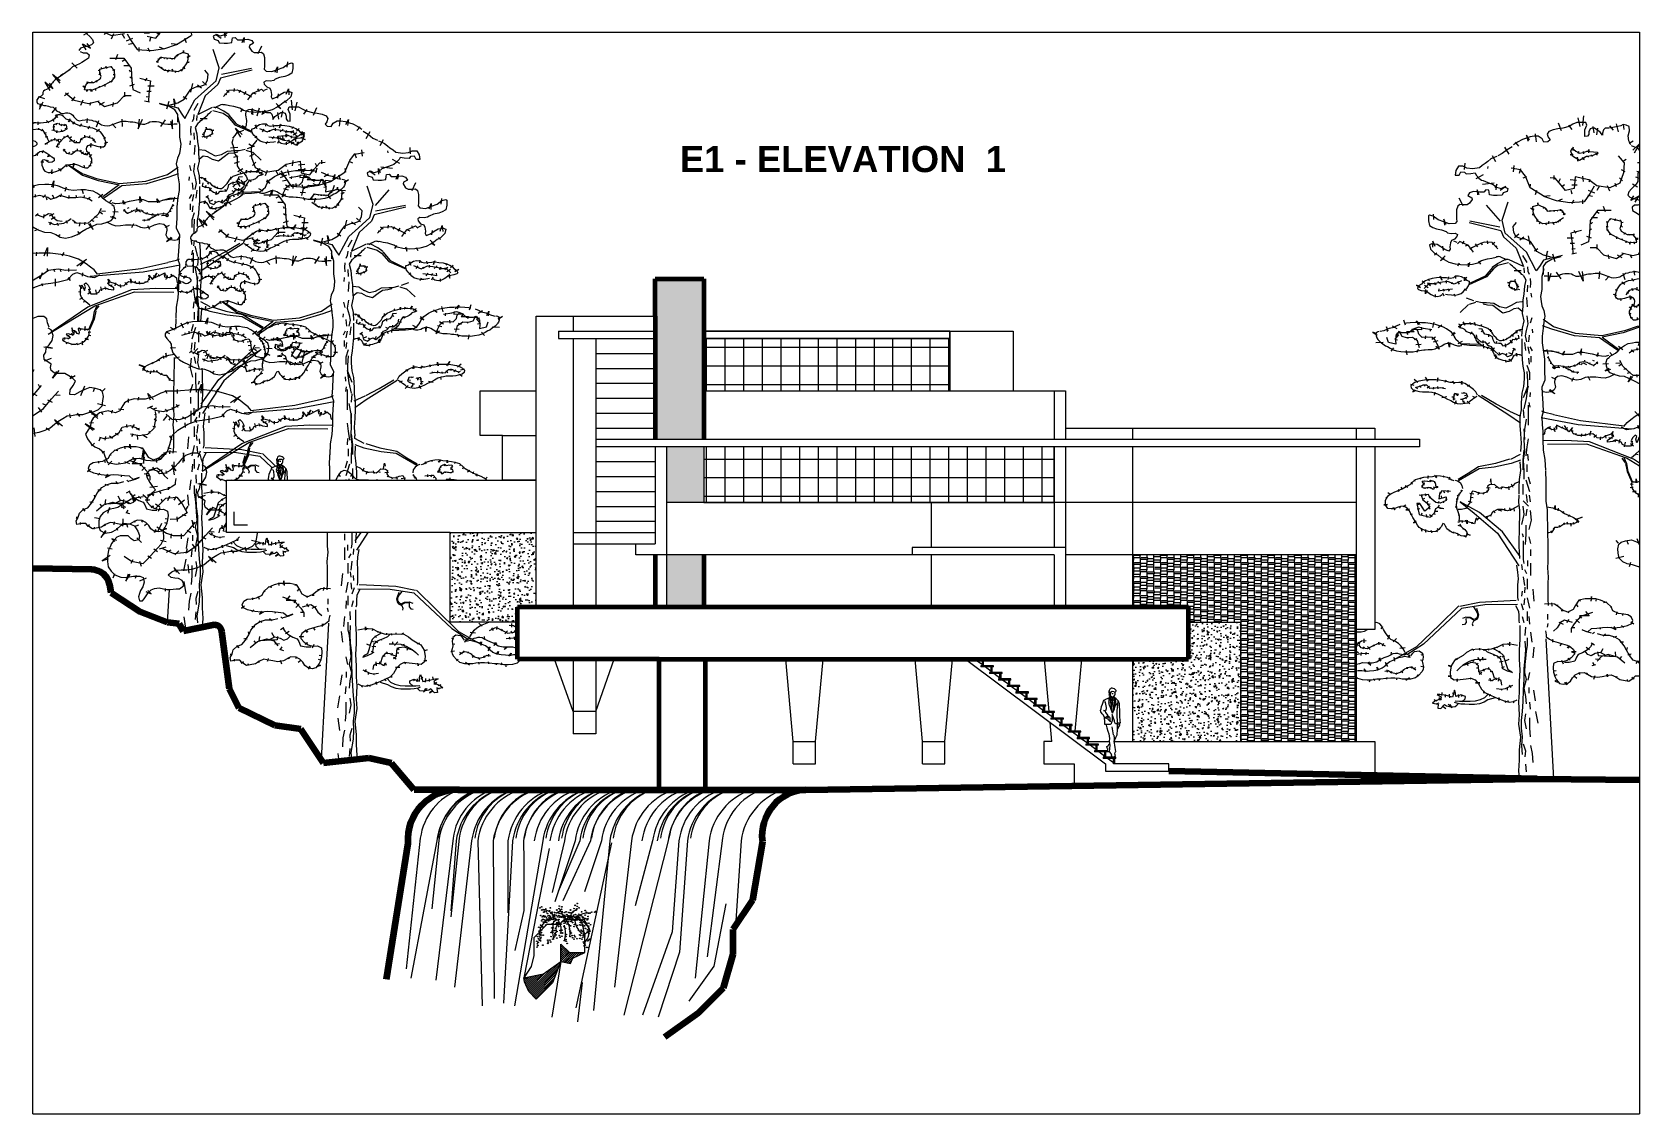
# Model space of a CAD drawing. Header units: metres. Extents: x 0 to 43.1, y 0 to 29.
import ezdxf

# ---------------------------------------------------------------- set-up
doc = ezdxf.new("R2010")
doc.units = ezdxf.units.M
for name, color, linetype, lineweight in [('Ceco.NET 56', 253, 'Continuous', 9), ('names', 7, 'Continuous', 60), ('plants', 9, 'Continuous', 9), ('rock', 250, 'Continuous', 9), ('stairs', 250, 'Continuous', 9), ('textures', 253, 'Continuous', 9), ('topography', 132, 'Continuous', 120), ('trees1', 254, 'Continuous', 9), ('walls 1', 5, 'Continuous', 13), ('walls 2', 140, 'Continuous', 20), ('walls 3', 7, 'Continuous', 60), ('waterfall', 253, 'Continuous', 9), ('windows', 255, 'Continuous', 20)]:
    doc.layers.add(name, color=color, linetype=linetype, lineweight=lineweight)
doc.styles.add('AMBIENTE', font='ARIALBD.TTF', dxfattribs={"height": 0.2})
pattern_1 = [(90, (-311.92538, -426.94432), (-0.18, 0.3825), [0.09, -0.075, 0.105, -0.045, 0.135, -0.06]), (90, (-311.93288, -426.85432), (-0.18, 0.3825), [0.075, -0.285, 0.06, -0.09]), (90, (-311.91413, -426.67432), (-0.18, 0.3825), [0.045, -0.465]), (180, (-311.92538, -426.94432), (-0.18, -0.1275), [0.1725, -0.5475]), (180, (-311.92538, -426.85432), (-0.18, -0.1275), [0.16875, -0.55125]), (180, (-311.92538, -426.77932), (-0.18, -0.1275), [0.1575, -0.5625]), (180, (-311.91413, -426.67432), (-0.18, -0.1275), [0.1725, -0.5475]), (180, (-311.91413, -426.62932), (-0.18, -0.1275), [0.1725, -0.5475]), (180, (-311.92538, -426.49432), (-0.18, -0.1275), [0.165, -0.555])]
pattern_2 = [(45, (-274.945168, -447.463595), (-0.0265165043, 0.0265165043), [])]

# ---------------------------------------------------------------- blocks, each defined once
blk = doc.blocks.new('HOME1')
for p, q in [((-0.113, 1.759), (-0.116, 1.747)), ((-0.116, 1.747), (-0.108, 1.702)), ((-0.1, 1.786), (-0.113, 1.759)), ((-0.088, 1.824), (-0.1, 1.786)), ((-0.091, 1.722), (-0.089, 1.742)), ((-0.089, 1.742), (-0.084, 1.754)), ((-0.07, 1.835), (-0.088, 1.824)), ((-0.084, 1.754), (-0.076, 1.757)), ((-0.076, 1.757), (-0.073, 1.749)), ((-0.073, 1.749), (-0.07, 1.728)), ((-0.049, 1.849), (-0.07, 1.835)), ((-0.057, 1.694), (-0.049, 1.741)), ((-0.021, 1.849), (-0.049, 1.849)), ((-0.049, 1.741), (-0.041, 1.765)), ((-0.041, 1.765), (-0.028, 1.767)), ((-0.028, 1.767), (0.022, 1.764)), ((0.007, 1.841), (-0.021, 1.849)), ((0.04, 1.829), (0.007, 1.841)), ((0.022, 1.764), (0.032, 1.764)), ((0.066, 1.808), (0.04, 1.829)), ((0.051, 1.725), (0.055, 1.733)), ((0.053, 1.769), (0.064, 1.754)), ((0.055, 1.733), (0.059, 1.746)), ((0.059, 1.746), (0.062, 1.761)), ((0.064, 1.754), (0.075, 1.768)), ((0.083, 1.79), (0.066, 1.808)), ((0.075, 1.768), (0.086, 1.78)), ((0.086, 1.78), (0.083, 1.79)), ((-0.334, 1.252), (-0.32, 1.295)), ((-0.32, 1.295), (-0.308, 1.361)), ((-0.308, 1.361), (-0.286, 1.425)), ((-0.286, 1.425), (-0.253, 1.504)), ((-0.253, 1.504), (-0.239, 1.533)), ((-0.239, 1.533), (-0.214, 1.55)), ((-0.226, 1.493), (-0.208, 1.47)), ((-0.214, 1.55), (-0.116, 1.591)), ((-0.208, 1.47), (-0.198, 1.424)), ((-0.198, 1.424), (-0.185, 1.333)), ((-0.185, 1.333), (-0.185, 1.293)), ((-0.114, 1.493), (-0.122, 1.466)), ((-0.122, 1.466), (-0.094, 1.459)), ((-0.094, 1.459), (-0.122, 1.44)), ((-0.122, 1.44), (-0.101, 1.404)), ((-0.116, 1.591), (-0.088, 1.607)), ((-0.11, 1.535), (-0.114, 1.493)), ((-0.113, 1.596), (-0.11, 1.535)), ((-0.105, 1.679), (-0.109, 1.66)), ((-0.109, 1.66), (-0.106, 1.643)), ((-0.108, 1.702), (-0.105, 1.679)), ((-0.106, 1.643), (-0.092, 1.639)), ((-0.101, 1.404), (-0.079, 1.34)), ((-0.092, 1.639), (-0.072, 1.646)), ((-0.088, 1.698), (-0.091, 1.722)), ((-0.081, 1.685), (-0.088, 1.698)), ((-0.088, 1.607), (-0.073, 1.622)), ((-0.084, 1.608), (-0.079, 1.551)), ((-0.07, 1.671), (-0.081, 1.685)), ((-0.079, 1.551), (-0.072, 1.476)), ((-0.079, 1.34), (-0.058, 1.291)), ((-0.072, 1.646), (-0.066, 1.649)), ((-0.072, 1.476), (-0.059, 1.408)), ((-0.065, 1.663), (-0.07, 1.671)), ((-0.066, 1.649), (-0.065, 1.663)), ((-0.066, 1.639), (-0.049, 1.635)), ((-0.063, 1.508), (-0.02, 1.564)), ((-0.015, 1.568), (-0.062, 1.599)), ((-0.059, 1.408), (-0.043, 1.31)), ((-0.049, 1.635), (-0.03, 1.623)), ((-0.028, 1.514), (-0.046, 1.369)), ((-0.043, 1.533), (-0.028, 1.514)), ((-0.043, 1.31), (-0.029, 1.249)), ((-0.03, 1.623), (-0.006, 1.62)), ((-0.024, 1.708), (0.001, 1.708)), ((-0.02, 1.564), (0.019, 1.527)), ((-0.019, 1.517), (-0.006, 1.544)), ((0.008, 1.309), (-0.019, 1.517)), ((0.025, 1.596), (-0.015, 1.568)), ((-0.006, 1.62), (0.01, 1.627)), ((0.019, 1.312), (0.007, 1.259)), ((0.008, 1.65), (0.036, 1.65)), ((0.009, 1.234), (0.038, 1.298)), ((0.01, 1.627), (0.027, 1.631)), ((0.049, 1.588), (0.018, 1.601)), ((0.026, 1.35), (0.019, 1.312)), ((0.032, 1.417), (0.026, 1.35)), ((0.027, 1.631), (0.038, 1.646)), ((0.032, 1.528), (0.029, 1.48)), ((0.029, 1.48), (0.032, 1.417)), ((0.032, 1.586), (0.032, 1.528)), ((0.038, 1.646), (0.047, 1.663)), ((0.038, 1.298), (0.049, 1.346)), ((0.043, 1.713), (0.051, 1.714)), ((0.047, 1.663), (0.055, 1.688)), ((0.088, 1.562), (0.049, 1.588)), ((0.049, 1.346), (0.078, 1.411)), ((0.058, 1.706), (0.051, 1.725)), ((0.064, 1.547), (0.051, 1.587)), ((0.055, 1.688), (0.058, 1.706)), ((0.074, 1.495), (0.064, 1.547)), ((0.067, 1.443), (0.077, 1.459)), ((0.084, 1.436), (0.067, 1.443)), ((0.077, 1.459), (0.074, 1.495)), ((0.078, 1.411), (0.084, 1.436)), ((0.12, 1.53), (0.088, 1.562)), ((0.099, 1.432), (0.091, 1.412)), ((0.092, 1.405), (0.122, 1.41)), ((0.105, 1.42), (0.099, 1.432)), ((0.116, 1.437), (0.105, 1.42)), ((0.107, 1.242), (0.117, 1.328)), ((0.122, 1.41), (0.116, 1.437)), ((0.117, 1.328), (0.124, 1.416)), ((0.136, 1.513), (0.12, 1.53)), ((0.124, 1.416), (0.135, 1.512)), ((0.135, 1.512), (0.16, 1.439)), ((0.136, 1.513), (0.136, 1.513)), ((0.16, 1.439), (0.162, 1.346)), ((0.162, 1.346), (0.171, 1.285)), ((-0.326, 1.213), (-0.334, 1.252)), ((-0.291, 1.167), (-0.326, 1.213)), ((-0.267, 1.133), (-0.291, 1.167)), ((-0.231, 1.073), (-0.267, 1.133)), ((-0.258, 1.255), (-0.215, 1.234)), ((-0.206, 1.248), (-0.258, 1.255)), ((-0.226, 1.032), (-0.231, 1.073)), ((-0.217, 1.048), (-0.23, 1.072)), ((-0.223, 0.981), (-0.226, 1.032)), ((-0.223, 0.929), (-0.223, 0.981)), ((-0.22, 0.873), (-0.223, 0.929)), ((-0.078, 0.876), (-0.22, 0.873)), ((-0.206, 1.061), (-0.217, 1.048)), ((-0.215, 1.234), (-0.199, 1.2)), ((-0.199, 1.031), (-0.212, 1.054)), ((-0.185, 1.293), (-0.206, 1.248)), ((-0.206, 1.061), (-0.142, 1.12)), ((-0.199, 1.2), (-0.171, 1.155)), ((-0.19, 1.059), (-0.199, 1.031)), ((-0.159, 1.037), (-0.19, 1.059)), ((-0.171, 1.155), (-0.148, 1.127)), ((-0.123, 1.09), (-0.159, 1.037)), ((-0.148, 1.127), (-0.133, 1.11)), ((-0.144, 1.04), (-0.137, 1.016)), ((-0.137, 1.016), (-0.071, 0.949)), ((-0.133, 1.11), (-0.123, 1.09)), ((-0.103, 1.081), (-0.113, 1.084)), ((-0.084, 1.063), (-0.103, 1.081)), ((-0.074, 1.047), (-0.084, 1.063)), ((-0.078, 1.024), (-0.074, 1.047)), ((-0.073, 0.986), (-0.078, 1.024)), ((-0.065, 0.886), (-0.078, 0.876)), ((-0.066, 0.957), (-0.073, 0.986)), ((-0.071, 0.949), (-0.066, 0.957)), ((-0.049, 0.899), (-0.065, 0.886)), ((-0.058, 1.291), (-0.04, 1.248)), ((-0.037, 0.929), (-0.049, 0.899)), ((-0.04, 1.248), (-0.021, 1.19)), ((-0.032, 0.956), (-0.037, 0.929)), ((-0.023, 0.977), (-0.032, 0.956)), ((-0.029, 1.249), (-0.017, 1.178)), ((-0.02, 1.149), (-0.023, 0.977)), ((0.039, 0.979), (-0.02, 1.149)), ((-0.017, 1.178), (0.009, 1.234)), ((0.042, 0.946), (0.039, 0.979)), ((0.053, 0.917), (0.042, 0.946)), ((0.069, 0.899), (0.053, 0.917)), ((0.084, 0.899), (0.069, 0.899)), ((0.112, 0.9), (0.084, 0.899)), ((0.111, 1.191), (0.107, 1.242)), ((0.115, 1.097), (0.111, 1.191)), ((0.121, 0.9), (0.112, 0.9)), ((0.121, 0.97), (0.115, 1.097)), ((0.117, 0.843), (0.12, 0.884)), ((0.128, 0.883), (0.118, 0.839)), ((0.12, 0.884), (0.121, 0.9)), ((0.122, 0.907), (0.121, 0.97)), ((0.157, 0.914), (0.133, 0.91)), ((0.191, 0.915), (0.145, 0.912)), ((0.17, 0.9), (0.157, 0.914)), ((0.183, 0.855), (0.17, 0.9)), ((0.171, 1.285), (0.172, 1.185)), ((0.172, 1.185), (0.177, 1.09)), ((0.177, 1.09), (0.184, 0.984)), ((0.184, 0.984), (0.191, 0.915)), ((-0.184, 0.858), (-0.164, 0.791)), ((-0.164, 0.791), (-0.141, 0.699)), ((-0.141, 0.699), (-0.115, 0.623)), ((-0.115, 0.623), (-0.099, 0.499)), ((-0.099, 0.499), (-0.1, 0.428)), ((0.015, 0.599), (-0.022, 0.814)), ((0.017, 0.595), (0.032, 0.512)), ((0.03, 0.472), (0.027, 0.425)), ((0.032, 0.512), (0.03, 0.472)), ((0.034, 0.425), (0.044, 0.47)), ((0.044, 0.47), (0.075, 0.532)), ((0.075, 0.532), (0.098, 0.58)), ((0.098, 0.58), (0.109, 0.601)), ((0.109, 0.601), (0.114, 0.645)), ((0.114, 0.645), (0.117, 0.698)), ((0.12, 0.807), (0.117, 0.843)), ((0.117, 0.781), (0.12, 0.807)), ((0.118, 0.749), (0.117, 0.781)), ((0.117, 0.698), (0.118, 0.749)), ((0.121, 0.79), (0.125, 0.76)), ((0.125, 0.76), (0.139, 0.788)), ((0.139, 0.788), (0.16, 0.82)), ((0.16, 0.82), (0.183, 0.855)), ((-0.163, 0.284), (-0.134, 0.306)), ((-0.16, 0.24), (-0.163, 0.284)), ((-0.132, 0.233), (-0.16, 0.24)), ((-0.153, 0.168), (-0.136, 0.214)), ((-0.145, 0.146), (-0.153, 0.168)), ((-0.113, 0.145), (-0.145, 0.146)), ((-0.136, 0.214), (-0.132, 0.233)), ((-0.134, 0.306), (-0.101, 0.361)), ((-0.088, 0.145), (-0.113, 0.145)), ((-0.094, 0.234), (-0.102, 0.156)), ((-0.102, 0.156), (-0.079, 0.118)), ((-0.1, 0.428), (-0.088, 0.325)), ((-0.088, 0.325), (-0.094, 0.234)), ((-0.079, 0.118), (-0.047, 0.091)), ((-0.049, 0.079), (-0.049, 0.062)), ((-0.049, 0.062), (-0.039, 0.02)), ((-0.047, 0.091), (-0.044, 0.052)), ((-0.039, 0.02), (-0.018, 0.001)), ((-0.018, 0.001), (0.025, 0.006)), ((0.025, 0.006), (0.049, 0.019)), ((0.042, 0.376), (0.034, 0.425)), ((0.047, 0.323), (0.042, 0.376)), ((0.06, 0.261), (0.047, 0.323)), ((0.049, 0.094), (0.057, 0.125)), ((0.057, 0.067), (0.049, 0.094)), ((0.049, 0.019), (0.063, 0.047)), ((0.057, 0.125), (0.065, 0.142)), ((0.063, 0.047), (0.057, 0.067)), ((0.067, 0.205), (0.06, 0.261)), ((0.065, 0.142), (0.071, 0.157)), ((0.071, 0.157), (0.067, 0.205))]:
    blk.add_line(p, q)
blk = doc.blocks.new('ARBUSTOT')
for p, q in [((-0.255, 0.214), (-0.149, 0.166)), ((-0.158, 0.079), (-0.216, -0.046)), ((-0.149, 0.166), (-0.081, -0.017)), ((-0.207, -0.152), (-0.255, -0.258)), ((-0.216, -0.046), (-0.207, -0.152)), ((-0.081, -0.017), (-0.081, -0.171))]:
    blk.add_line(p, q)
for centre in [(-0.64, 0.494), (-0.592, 0.522), (-0.592, 0.436), (-0.554, 0.445), (-0.486, 0.465), (-0.361, 0.494), (-0.187, 0.436), (-0.13, 0.474), (-0.12, 0.542), (-0.101, 0.436), (-0.062, 0.455), (-0.052, 0.522), (0.179, 0.436), (0.275, 0.474), (0.304, 0.561), (0.333, 0.436), (0.35, 0.467), (0.362, 0.609), (0.362, 0.532), (0.41, 0.494), (0.574, 0.426), (-0.621, 0.031), (-0.618, 0.287), (-0.592, 0.147), (-0.577, 0.253), (-0.573, 0.185), (-0.548, 0.282), (-0.544, 0.185), (-0.544, 0.108), (-0.534, 0.378), (-0.519, 0.253), (-0.515, 0.407), (-0.508, 0.27), (-0.505, 0.166), (-0.496, 0.108), (-0.486, 0.031), (-0.467, 0.388), (-0.467, 0.241), (-0.457, 0.099), (-0.455, 0.195), (-0.438, 0.339), (-0.428, 0.166), (-0.426, 0.276), (-0.409, 0.147), (-0.399, 0.224), (-0.397, 0.287), (-0.38, 0.416), (-0.371, 0.272), (-0.371, 0.166), (-0.361, 0.243), (-0.342, 0.339), (-0.322, 0.185), (-0.313, 0.378), (-0.313, 0.224), (-0.303, 0.07), (-0.299, 0.276), (-0.274, 0.243), (-0.274, 0.185), (-0.264, 0.127), (-0.264, 0.218), (-0.245, 0.368), (-0.245, 0.311), (-0.245, 0.272), (-0.226, 0.214), (-0.224, 0.154), (-0.216, 0.185), (-0.2, 0.357), (-0.197, 0.291), (-0.197, 0.07), (-0.178, 0.099), (-0.158, 0.253), (-0.154, 0.38), (-0.149, 0.041), (-0.139, 0.089), (-0.139, -0.007), (-0.13, 0.388), (-0.13, 0.291), (-0.13, 0.185), (-0.11, 0.243), (-0.091, 0.397), (-0.091, 0.262), (-0.072, 0.06), (-0.062, 0.243), (-0.052, 0.397), (-0.043, 0.359), (-0.033, 0.272), (-0.033, 0.127), (-0.009, 0.23), (0.002, 0.258), (0.005, 0.253), (0.005, -0.007), (0.008, 0.079), (0.014, 0.143), (0.015, 0.137), (0.02, 0.224), (0.025, 0.368), (0.025, 0.291), (0.026, 0.172), (0.034, 0.253), (0.043, 0.206), (0.043, 0.091), (0.049, 0.12), (0.063, 0.388), (0.063, 0.176), (0.083, 0.311), (0.092, 0.272), (0.092, 0.06), (0.101, 0.206), (0.111, 0.243), (0.121, 0.282), (0.121, 0.262), (0.13, 0.235), (0.131, 0.368), (0.131, 0.127), (0.14, 0.282), (0.14, 0.041), (0.165, 0.212), (0.169, 0.359), (0.169, 0.253), (0.179, 0.012), (0.198, 0.282), (0.198, 0.224), (0.198, 0.127), (0.217, 0.16), (0.223, 0.253), (0.234, 0.206), (0.237, 0.368), (0.237, 0.099), (0.256, 0.262), (0.266, 0.407), (0.266, 0.301), (0.266, 0.166), (0.275, -0.007), (0.285, 0.243), (0.285, 0.05), (0.304, 0.156), (0.314, 0.311), (0.324, 0.214), (0.333, 0.253), (0.344, 0.247), (0.352, 0.166), (0.362, 0.282), (0.362, 0.205), (0.362, 0.022), (0.373, 0.241), (0.381, 0.272), (0.381, 0.214), (0.401, 0.32), (0.401, 0.262), (0.401, 0.224), (0.42, 0.224), (0.43, 0.041), (0.439, 0.156), (0.449, 0.099), (0.459, 0.031), (0.468, 0.282), (0.478, 0.388), (0.487, 0.166), (0.497, 0.253), (0.497, 0.089), (0.506, 0.224), (0.516, 0.031), (0.516, 0.002), (0.526, 0.233), (0.53, 0.183), (0.553, 0.166), (0.555, 0.012), (0.564, 0.206), (0.565, 0.127), (0.574, 0.301), (0.584, 0.205), (0.584, 0.099), (0.603, 0.378), (0.622, 0.079), (0.628, 0.172), (0.646, 0.201), (0.651, 0.262), (0.661, 0.349), (0.661, 0.002), (0.671, 0.079), (0.703, 0.351), (0.719, 0.041), (0.748, 0.378), (0.834, 0.378), (0.854, 0.397), (-0.727, -0.402), (-0.708, -0.277), (-0.689, -0.431), (-0.679, -0.335), (-0.669, -0.027), (-0.66, -0.133), (-0.65, -0.229), (-0.65, -0.287), (-0.65, -0.373), (-0.631, -0.133), (-0.621, -0.036), (-0.621, -0.21), (-0.621, -0.335), (-0.621, -0.393), (-0.612, -0.239), (-0.612, -0.296), (-0.602, -0.171), (-0.592, -0.094), (-0.573, -0.017), (-0.554, -0.239), (-0.428, -0.373), (-0.419, -0.422), (-0.371, -0.373), (-0.351, -0.422), (-0.342, -0.171), (-0.342, -0.277), (-0.322, -0.046), (-0.313, -0.133), (-0.293, -0.162), (-0.293, -0.345), (-0.284, -0.046), (-0.264, -0.296), (-0.255, -0.113), (-0.236, -0.19), (-0.236, -0.258), (-0.216, -0.056), (-0.216, -0.171), (-0.207, -0.113), (-0.207, -0.229), (-0.187, -0.142), (-0.187, -0.316), (-0.12, -0.248), (-0.101, -0.113), (-0.101, -0.296), (-0.081, -0.181), (-0.052, -0.104), (-0.052, -0.268), (-0.033, -0.181), (0.015, -0.383), (0.044, -0.056), (0.054, -0.277), (0.054, -0.354), (0.063, -0.219), (0.063, -0.402), (0.15, -0.075), (0.169, -0.133), (0.169, -0.277), (0.198, -0.181), (0.218, -0.248), (0.237, -0.306), (0.275, -0.345), (0.285, -0.248), (0.304, -0.287), (0.352, -0.335), (0.401, -0.113), (0.43, -0.229), (0.43, -0.325), (0.449, -0.152), (0.449, -0.248), (0.468, -0.104), (0.478, -0.19), (0.487, -0.345), (0.497, -0.133), (0.507, -0.296), (0.516, -0.152), (0.516, -0.239), (0.526, -0.046), (0.526, -0.422), (0.536, -0.162), (0.545, -0.19), (0.545, -0.219), (0.555, -0.258), (0.555, -0.287), (0.584, -0.056), (0.584, -0.393), (0.632, -0.094), (0.632, -0.152), (0.642, -0.393), (0.661, -0.171), (0.661, -0.373), (0.671, -0.2), (0.7, -0.133), (0.7, -0.345), (-0.718, -0.557), (-0.708, -0.47), (-0.698, -0.518), (-0.563, -0.508), (-0.428, -0.46), (0.092, -0.46), (0.545, -0.46), (0.545, -0.528), (0.613, -0.566), (0.642, -0.566)]:
    blk.add_circle(centre, 0.00917)
at = {"color": 3}
for centre, radius, start, end in [((-0.576, 0.091), 0.356, 25.2834, 84.7684), ((0.405, 0.213), 0.237, 109.9855, 172.6576), ((-0.229, -0.197), 0.422, 102.7864, 183.0308), ((0.674, -0.113), 0.978, 165.7493, 194.2507), ((-0.221, -0.021), 0.381, 43.8605, 84.8872), ((-0.427, -0.168), 0.597, 349.475, 46.185), ((-0.779, -0.186), 0.823, 344.7348, 15.2652), ((0.856, 0.234), 0.568, 188.8586, 226.9675), ((0.641, -0.086), 0.438, 83.6059, 131.2667), ((-0.377, -0.235), 0.923, 357.4006, 34.7669), ((0.301, -0.15), 0.379, 318.2464, 37.1693), ((0.654, -0.465), 0.094, 138.2464, 221.7536)]:
    blk.add_arc(centre, radius, start, end, dxfattribs=at)
blk = doc.blocks.new('elevation 1')
at = {"layer": 'rock', "ltscale": 0.3}
h = blk.add_hatch(dxfattribs=at)
h.set_pattern_fill('LINE', color=253, scale=0.3, angle=45, style=0)
h.set_pattern_definition(pattern_2)
h.paths.add_polyline_path([(14.487, 4.177), (14.813, 4.322), (14.395, 4.322), (14.17, 4.547), (14.17, 4.084), (14.421, 4.031)])
h = blk.add_hatch(dxfattribs=at)
h.set_pattern_fill('LINE', color=253, scale=0.3, angle=45, style=0)
h.set_pattern_definition(pattern_2)
h.paths.add_polyline_path([(13.176, 3.648), (13.194, 3.535), (13.305, 3.28), (13.508, 3.077), (13.946, 3.514), (14.166, 4.082), (13.703, 3.755)])
at = {"layer": 'textures', "ltscale": 0.3}
h = blk.add_hatch(dxfattribs=at)
h.set_pattern_fill('AR-RSHKE', color=256, scale=0.015, angle=90, style=0)
h.set_pattern_definition(pattern_1)
h.paths.add_polyline_path([(18, 22.386), (16.7, 22.386), (16.7, 21.386), (16.7, 18.086), (18, 18.086)])
h.paths.add_polyline_path([(18, 16.386), (18, 17.886), (17, 17.886), (17, 16.386)])
h.paths.add_polyline_path([(17, 14.986), (17, 13.586), (18, 13.586), (18, 14.986)])
h = blk.add_hatch(dxfattribs=at)
h.set_pattern_fill('AR-CONC', color=256, scale=0.05, style=0)
h.set_pattern_definition([(50, (-274.94517, -447.4636), (0.35863009, -0.03137607), [0.0375, -0.4125]), (355, (-274.94517, -447.4636), (-0.06937567, 0.37609607), [0.03, -0.33]), (100.4514, (-274.91528, -447.4662), (0.2892547, 0.34471977), [0.0318701, -0.35057106]), (46.1842, (-274.94517, -447.3636), (0.53362052, -0.0827595), [0.05625, -0.61875]), (96.6356, (-274.9007, -447.3705), (0.46733135, 0.48705894), [0.04780514, -0.5258565]), (351.1842, (-274.94517, -447.3636), (0.467331, 0.4870593), [0.045, -0.495]), (21, (-274.89517, -447.3886), (0.29845353, -0.20130945), [0.0375, -0.4125]), (326, (-274.89517, -447.3886), (0.12165767, 0.36257502), [0.03, -0.33]), (71.4514, (-274.8703, -447.40537), (0.42011131, 0.16126525), [0.0318701, -0.35057106]), (37.5, (-274.94517, -447.4636), (0.006079928, 0.166446927), [0, -0.326, 0, -0.335, 0, -0.33125]), (7.5, (-274.94517, -447.4636), (0.13153477, 0.197205856), [0, -0.191, 0, -0.3185, 0, -0.12625]), (327.5, (-275.05667, -447.4636), (0.266911218, -0.011277436), [0, -0.125, 0, -0.39, 0, -0.5175]), (317.5, (-275.10667, -447.4636), (0.29159308, 0.05005249), [0, -0.1625, 0, -0.259, 0, -0.3675])])
h.paths.add_polyline_path([(13.5, 15.586), (11.2, 15.586), (11.2, 13.186), (13, 13.186), (13, 13.586), (13.5, 13.586)])
h = blk.add_hatch(dxfattribs=at)
h.set_pattern_fill('AR-RSHKE', color=256, scale=0.015, angle=90, style=0)
h.set_pattern_definition(pattern_1)
h.paths.add_polyline_path([(29.5, 14.986), (29.5, 13.586), (31, 13.586), (31, 13.186), (32.4, 13.186), (32.4, 9.986), (35.5, 9.986), (35.5, 14.986)])
h = blk.add_hatch(dxfattribs=at)
h.set_pattern_fill('AR-CONC', color=256, scale=0.05, style=0)
h.set_pattern_definition([(50, (-311.92538, -426.94432), (0.35863009, -0.03137607), [0.0375, -0.4125]), (355, (-311.9254, -426.9443), (-0.06937567, 0.37609607), [0.03, -0.33]), (100.4514, (-311.8955, -426.94693), (0.2892547, 0.34471977), [0.0318701, -0.35057106]), (46.1842, (-311.9254, -426.8443), (0.53362052, -0.0827595), [0.05625, -0.61875]), (96.6356, (-311.8809, -426.8512), (0.46733135, 0.48705894), [0.04780514, -0.5258565]), (351.1842, (-311.9254, -426.8443), (0.46733097, 0.4870593), [0.045, -0.495]), (21, (-311.87538, -426.86932), (0.29845353, -0.20130945), [0.0375, -0.4125]), (326, (-311.8754, -426.8693), (0.12165767, 0.36257502), [0.03, -0.33]), (71.4514, (-311.8505, -426.8861), (0.42011131, 0.16126525), [0.0318701, -0.35057106]), (37.5, (-311.92538, -426.94432), (0.006079928, 0.166446927), [0, -0.326, 0, -0.335, 0, -0.33125]), (7.5, (-311.92538, -426.94432), (0.13153477, 0.197205856), [0, -0.191, 0, -0.3185, 0, -0.12625]), (327.5, (-312.03688, -426.94432), (0.266911218, -0.011277436), [0, -0.125, 0, -0.39, 0, -0.5175]), (317.5, (-312.08688, -426.94432), (0.29159308, 0.05005249), [0, -0.1625, 0, -0.259, 0, -0.3675])])
h.paths.add_polyline_path([(31, 12.186), (29.5, 12.186), (29.5, 9.986), (32.4, 9.986), (32.4, 13.186), (31, 13.186)])
at = {"layer": 'windows', "ltscale": 0.3}
h = blk.add_hatch(dxfattribs=at)
h.set_pattern_fill('ANSI37', color=256, scale=4, angle=45, style=0)
h.set_pattern_definition([(90, (-311.9254, -426.9443), (-0.5, 1e-16), []), (180, (-311.9254, -426.9443), (-1e-16, -0.5), [])])
h.paths.add_polyline_path([(24.6, 19.386), (24.6, 20.786), (18, 20.786), (18, 19.386)])
h.paths.add_polyline_path([(27.4, 16.386), (27.4, 17.886), (18, 17.886), (18, 16.386)])
at = {"layer": 'Ceco.NET 56', "ltscale": 0.3}
for p, q in [((0, 0), (0, 29)), ((0, 29), (43.1, 29)), ((43.1, 29), (43.1, 0)), ((0, 0), (43.1, 0))]:
    blk.add_line(p, q, dxfattribs=at)
at = {"layer": 'rock', "ltscale": 0.3}
for p, q in [((14.245, 5.2), (14.121, 5.077)), ((14.716, 5.2), (14.245, 5.2)), ((14.92, 4.997), (14.716, 5.2)), ((13.545, 4.828), (13.438, 4.721)), ((13.794, 5.077), (13.545, 4.828)), ((14.121, 5.077), (13.794, 5.077)), ((14.813, 4.804), (14.941, 4.932)), ((14.813, 4.322), (14.813, 4.804)), ((14.941, 4.932), (14.92, 4.997)), ((13.438, 4.721), (13.438, 4.247)), ((14.17, 4.084), (14.17, 4.547)), ((14.17, 4.547), (14.395, 4.322)), ((14.395, 4.322), (14.813, 4.322)), ((14.487, 4.177), (14.813, 4.322)), ((13.367, 3.947), (13.176, 3.648)), ((13.438, 4.247), (13.367, 3.947)), ((14.17, 4.092), (13.946, 3.514)), ((14.17, 4.084), (14.421, 4.031)), ((14.421, 4.031), (14.487, 4.177)), ((13.194, 3.535), (13.176, 3.648)), ((13.305, 3.28), (13.194, 3.535)), ((13.946, 3.514), (13.508, 3.077)), ((13.508, 3.077), (13.305, 3.28))]:
    blk.add_line(p, q, dxfattribs=at)
at = {"layer": 'rock', "color": 253, "ltscale": 0.3}
for p, q in [((13.703, 3.755), (14.17, 4.084)), ((13.176, 3.648), (13.703, 3.755))]:
    blk.add_line(p, q, dxfattribs=at)
at = {"layer": 'stairs', "ltscale": 0.3}
for p, q in [((25.535, 12.186), (25.197, 12.186)), ((25.197, 12.186), (25.197, 12.156)), ((25.535, 12.156), (25.197, 12.156)), ((25.475, 12.034), (25.31, 12.156)), ((25.475, 12.011), (25.475, 12.156)), ((25.505, 12.011), (25.505, 12.156)), ((25.535, 12.156), (25.535, 12.186)), ((25.769, 12.011), (25.432, 12.011)), ((25.432, 12.011), (25.432, 11.981)), ((25.769, 11.981), (25.432, 11.981)), ((25.709, 11.859), (25.545, 11.981)), ((26.004, 11.836), (25.666, 11.836)), ((25.666, 11.836), (25.666, 11.806)), ((26.004, 11.806), (25.666, 11.806)), ((25.709, 11.836), (25.709, 11.981)), ((25.739, 11.836), (25.739, 11.981)), ((25.769, 11.981), (25.769, 12.011)), ((25.944, 11.684), (25.779, 11.806)), ((26.238, 11.661), (25.901, 11.661)), ((25.901, 11.661), (25.901, 11.631)), ((25.944, 11.661), (25.944, 11.806)), ((25.974, 11.661), (25.974, 11.806)), ((26.004, 11.806), (26.004, 11.836)), ((26.238, 11.631), (26.238, 11.661)), ((26.238, 11.631), (25.901, 11.631)), ((26.178, 11.509), (26.014, 11.631)), ((26.473, 11.486), (26.135, 11.486)), ((26.135, 11.486), (26.135, 11.456)), ((26.473, 11.456), (26.135, 11.456)), ((26.178, 11.486), (26.178, 11.631)), ((26.208, 11.486), (26.208, 11.631)), ((26.413, 11.334), (26.248, 11.456)), ((26.707, 11.311), (26.37, 11.311)), ((26.37, 11.311), (26.37, 11.281)), ((26.707, 11.281), (26.37, 11.281)), ((26.413, 11.311), (26.413, 11.456)), ((26.443, 11.311), (26.443, 11.456)), ((26.473, 11.456), (26.473, 11.486)), ((26.647, 11.159), (26.483, 11.281)), ((26.647, 11.136), (26.647, 11.281)), ((26.677, 11.136), (26.677, 11.281)), ((26.707, 11.281), (26.707, 11.311)), ((26.942, 11.136), (26.604, 11.136)), ((26.604, 11.136), (26.604, 11.106)), ((26.942, 11.106), (26.604, 11.106)), ((26.882, 10.984), (26.718, 11.106)), ((27.176, 10.961), (26.839, 10.961)), ((26.839, 10.961), (26.839, 10.931)), ((27.176, 10.931), (26.839, 10.931)), ((26.882, 10.961), (26.882, 11.106)), ((26.912, 10.961), (26.912, 11.106)), ((26.942, 11.106), (26.942, 11.136)), ((27.116, 10.809), (26.952, 10.931)), ((27.411, 10.786), (27.073, 10.786)), ((27.073, 10.786), (27.073, 10.756)), ((27.116, 10.786), (27.116, 10.931)), ((27.146, 10.786), (27.146, 10.931)), ((27.176, 10.931), (27.176, 10.961)), ((27.411, 10.756), (27.411, 10.786)), ((27.411, 10.756), (27.073, 10.756)), ((27.351, 10.634), (27.187, 10.756)), ((27.646, 10.611), (27.308, 10.611)), ((27.308, 10.611), (27.308, 10.581)), ((27.646, 10.581), (27.308, 10.581)), ((27.351, 10.611), (27.351, 10.756)), ((27.381, 10.611), (27.381, 10.756)), ((27.586, 10.459), (27.421, 10.581)), ((27.88, 10.436), (27.543, 10.436)), ((27.543, 10.436), (27.543, 10.406)), ((27.88, 10.406), (27.543, 10.406)), ((27.586, 10.436), (27.586, 10.581)), ((27.616, 10.436), (27.616, 10.581)), ((27.646, 10.581), (27.646, 10.611)), ((27.82, 10.284), (27.656, 10.406)), ((27.82, 10.261), (27.82, 10.406)), ((27.85, 10.261), (27.85, 10.406)), ((27.88, 10.406), (27.88, 10.436)), ((28.115, 10.261), (27.777, 10.261)), ((27.777, 10.261), (27.777, 10.231)), ((28.115, 10.231), (27.777, 10.231)), ((28.055, 10.109), (27.89, 10.231)), ((28.349, 10.086), (28.012, 10.086)), ((28.012, 10.086), (28.012, 10.056)), ((28.349, 10.056), (28.012, 10.056)), ((28.055, 10.086), (28.055, 10.231)), ((28.085, 10.086), (28.085, 10.231)), ((28.115, 10.231), (28.115, 10.261)), ((28.289, 9.934), (28.125, 10.056)), ((28.289, 9.911), (28.289, 10.056)), ((28.319, 9.911), (28.319, 10.056)), ((28.349, 10.056), (28.349, 10.086)), ((28.584, 9.911), (28.246, 9.911)), ((28.246, 9.911), (28.246, 9.881)), ((28.584, 9.881), (28.246, 9.881)), ((28.524, 9.759), (28.36, 9.881)), ((28.818, 9.736), (28.481, 9.736)), ((28.481, 9.736), (28.481, 9.706)), ((28.818, 9.706), (28.481, 9.706)), ((28.524, 9.736), (28.524, 9.881)), ((28.554, 9.736), (28.554, 9.881)), ((28.584, 9.881), (28.584, 9.911)), ((28.758, 9.584), (28.594, 9.706)), ((29.053, 9.561), (28.715, 9.561)), ((28.715, 9.561), (28.715, 9.531)), ((29.053, 9.531), (28.715, 9.531)), ((28.758, 9.561), (28.758, 9.706)), ((28.788, 9.561), (28.788, 9.706)), ((28.818, 9.706), (28.818, 9.736)), ((28.993, 9.409), (28.829, 9.531)), ((28.993, 9.386), (28.993, 9.531)), ((29.023, 9.386), (29.023, 9.531)), ((29.053, 9.531), (29.053, 9.561))]:
    blk.add_line(p, q, dxfattribs=at)
at = {"layer": 'textures', "ltscale": 0.3}
for p, q in [((15.1, 20.386), (16.7, 20.386)), ((15.1, 19.986), (16.7, 19.986)), ((15.1, 19.586), (16.7, 19.586)), ((15.1, 19.186), (16.7, 19.186)), ((15.1, 18.786), (16.7, 18.786)), ((15.1, 18.386), (16.7, 18.386)), ((15.1, 17.486), (16.7, 17.486)), ((15.1, 17.086), (16.7, 17.086)), ((15.1, 16.686), (16.7, 16.686)), ((15.1, 16.286), (16.7, 16.286)), ((15.1, 15.886), (16.7, 15.886))]:
    blk.add_line(p, q, dxfattribs=at)
at = {"layer": 'textures'}
for p, q in [((6.368, 17.211), (6.402, 17.29)), ((6.402, 17.29), (6.416, 17.319)), ((6.416, 17.319), (6.44, 17.337)), ((6.428, 17.279), (6.447, 17.257)), ((6.44, 17.337), (6.539, 17.377)), ((6.447, 17.257), (6.457, 17.21)), ((6.541, 17.28), (6.533, 17.253)), ((6.533, 17.253), (6.561, 17.245)), ((6.541, 17.546), (6.539, 17.533)), ((6.539, 17.533), (6.547, 17.488)), ((6.539, 17.377), (6.567, 17.393)), ((6.555, 17.572), (6.541, 17.546)), ((6.545, 17.321), (6.541, 17.28)), ((6.542, 17.382), (6.545, 17.321)), ((6.55, 17.465), (6.546, 17.447)), ((6.546, 17.447), (6.548, 17.429)), ((6.547, 17.488), (6.55, 17.465)), ((6.548, 17.429), (6.563, 17.425)), ((6.567, 17.61), (6.555, 17.572)), ((6.563, 17.425), (6.583, 17.432)), ((6.564, 17.508), (6.566, 17.528)), ((6.567, 17.484), (6.564, 17.508)), ((6.566, 17.528), (6.571, 17.54)), ((6.584, 17.622), (6.567, 17.61)), ((6.574, 17.471), (6.567, 17.484)), ((6.567, 17.393), (6.582, 17.408)), ((6.571, 17.54), (6.579, 17.543)), ((6.571, 17.394), (6.575, 17.337)), ((6.585, 17.458), (6.574, 17.471)), ((6.575, 17.337), (6.582, 17.262)), ((6.579, 17.543), (6.582, 17.535)), ((6.582, 17.535), (6.584, 17.515)), ((6.582, 17.262), (6.596, 17.194)), ((6.583, 17.432), (6.589, 17.435)), ((6.605, 17.635), (6.584, 17.622)), ((6.59, 17.449), (6.585, 17.458)), ((6.589, 17.435), (6.59, 17.449)), ((6.589, 17.425), (6.606, 17.421)), ((6.592, 17.294), (6.635, 17.35)), ((6.639, 17.355), (6.593, 17.385)), ((6.598, 17.48), (6.606, 17.527)), ((6.634, 17.635), (6.605, 17.635)), ((6.606, 17.527), (6.614, 17.551)), ((6.606, 17.421), (6.625, 17.409)), ((6.627, 17.3), (6.609, 17.155)), ((6.611, 17.32), (6.627, 17.3)), ((6.614, 17.551), (6.627, 17.554)), ((6.625, 17.409), (6.649, 17.407)), ((6.627, 17.554), (6.676, 17.55)), ((6.631, 17.494), (6.656, 17.494)), ((6.661, 17.627), (6.634, 17.635)), ((6.635, 17.35), (6.674, 17.313)), ((6.635, 17.304), (6.649, 17.33)), ((6.662, 17.095), (6.635, 17.304)), ((6.68, 17.383), (6.639, 17.355)), ((6.649, 17.407), (6.665, 17.413)), ((6.695, 17.615), (6.661, 17.627)), ((6.663, 17.436), (6.69, 17.436)), ((6.665, 17.413), (6.682, 17.417)), ((6.704, 17.374), (6.673, 17.388)), ((6.676, 17.55), (6.687, 17.55)), ((6.682, 17.417), (6.693, 17.432)), ((6.686, 17.314), (6.684, 17.266)), ((6.684, 17.266), (6.687, 17.204)), ((6.687, 17.372), (6.686, 17.314)), ((6.693, 17.432), (6.702, 17.45)), ((6.721, 17.594), (6.695, 17.615)), ((6.698, 17.499), (6.706, 17.5)), ((6.702, 17.45), (6.71, 17.474)), ((6.743, 17.348), (6.704, 17.374)), ((6.706, 17.511), (6.71, 17.519)), ((6.713, 17.492), (6.706, 17.511)), ((6.718, 17.333), (6.706, 17.373)), ((6.707, 17.555), (6.719, 17.54)), ((6.71, 17.519), (6.714, 17.533)), ((6.71, 17.474), (6.713, 17.492)), ((6.714, 17.533), (6.716, 17.547)), ((6.729, 17.281), (6.718, 17.333)), ((6.719, 17.54), (6.73, 17.554)), ((6.738, 17.577), (6.721, 17.594)), ((6.732, 17.245), (6.729, 17.281)), ((6.73, 17.554), (6.741, 17.566)), ((6.741, 17.566), (6.738, 17.577)), ((6.774, 17.316), (6.743, 17.348)), ((6.79, 17.299), (6.774, 17.316)), ((6.779, 17.203), (6.79, 17.298)), ((6.791, 17.299), (6.79, 17.299)), ((6.79, 17.298), (6.815, 17.225)), ((6.321, 17.038), (6.335, 17.081)), ((6.329, 17), (6.321, 17.038)), ((6.339, 16.986), (6.329, 17)), ((6.335, 17.081), (6.347, 17.147)), ((6.347, 17.147), (6.368, 17.211)), ((6.397, 17.041), (6.439, 17.02)), ((6.449, 17.035), (6.397, 17.041)), ((6.439, 17.02), (6.455, 16.987)), ((6.47, 17.079), (6.449, 17.035)), ((6.455, 16.987), (6.456, 16.986)), ((6.457, 17.21), (6.47, 17.119)), ((6.47, 17.119), (6.47, 17.079)), ((6.561, 17.245), (6.533, 17.226)), ((6.533, 17.226), (6.554, 17.19)), ((6.554, 17.19), (6.576, 17.126)), ((6.576, 17.126), (6.597, 17.078)), ((6.596, 17.194), (6.612, 17.097)), ((6.597, 17.078), (6.615, 17.034)), ((6.612, 17.097), (6.625, 17.035)), ((6.615, 17.034), (6.63, 16.986)), ((6.625, 17.035), (6.634, 16.986)), ((6.648, 16.986), (6.664, 17.02)), ((6.673, 17.098), (6.661, 17.046)), ((6.664, 17.02), (6.692, 17.085)), ((6.681, 17.137), (6.673, 17.098)), ((6.687, 17.204), (6.681, 17.137)), ((6.692, 17.085), (6.703, 17.133)), ((6.703, 17.133), (6.733, 17.197)), ((6.721, 17.229), (6.732, 17.245)), ((6.739, 17.222), (6.721, 17.229)), ((6.733, 17.197), (6.739, 17.222)), ((6.753, 17.219), (6.745, 17.198)), ((6.747, 17.192), (6.776, 17.196)), ((6.76, 17.206), (6.753, 17.219)), ((6.771, 17.224), (6.76, 17.206)), ((6.762, 17.029), (6.772, 17.114)), ((6.765, 16.986), (6.762, 17.029)), ((6.776, 17.196), (6.771, 17.224)), ((6.772, 17.114), (6.779, 17.203)), ((6.815, 17.225), (6.816, 17.132)), ((6.816, 17.132), (6.826, 17.071)), ((6.826, 17.071), (6.827, 16.986))]:
    blk.add_line(p, q, dxfattribs=at)
at = {"layer": 'textures', "ltscale": 0.3}
for centre in [(25.215, 12.172), (25.365, 12.172), (25.489, 12.172), (25.449, 11.997), (25.488, 12.023), (25.599, 11.997), (25.684, 11.822), (25.723, 11.997), (25.723, 11.848), (25.834, 11.822), (25.919, 11.647), (25.957, 11.673), (25.958, 11.822), (26.068, 11.647), (26.193, 11.647), (26.153, 11.472), (26.192, 11.498), (26.303, 11.472), (26.388, 11.297), (26.427, 11.323), (26.427, 11.472), (26.537, 11.297), (26.662, 11.297), (26.622, 11.122), (26.661, 11.148), (26.772, 11.122), (26.857, 10.947), (26.896, 10.973), (26.896, 11.122), (27.007, 10.947), (27.131, 10.947), (27.13, 10.798), (27.091, 10.772), (27.241, 10.772), (27.326, 10.597), (27.365, 10.623), (27.365, 10.772), (27.476, 10.597), (27.561, 10.422), (27.599, 10.448), (27.6, 10.597), (27.71, 10.422), (27.835, 10.422), (27.795, 10.247), (27.834, 10.273), (27.945, 10.247), (28.03, 10.072), (28.069, 10.098), (28.069, 10.247), (28.179, 10.072), (28.304, 10.072), (28.303, 9.923), (28.264, 9.897), (28.414, 9.897), (28.499, 9.722), (28.538, 9.748), (28.538, 9.897), (28.648, 9.722), (28.733, 9.547), (28.773, 9.722), (28.772, 9.573), (28.883, 9.547), (29.007, 9.547), (29.007, 9.398)]:
    blk.add_circle(centre, 0.00737, dxfattribs=at)
at = {"layer": 'topography', "ltscale": 0.3}
for p, q in [((1.582, 14.594), (0, 14.62)), ((2.106, 13.971), (2.065, 14.188)), ((2.881, 13.455), (2.106, 13.971)), ((3.616, 13.17), (2.881, 13.455)), ((3.926, 13.139), (3.616, 13.17)), ((4.044, 12.939), (3.926, 13.139)), ((4.832, 13.104), (4.044, 12.939)), ((5.28, 11.391), (5.071, 12.935)), ((5.538, 10.874), (5.28, 11.391)), ((6.498, 10.414), (5.538, 10.874)), ((7.192, 10.315), (6.498, 10.414)), ((7.8, 9.403), (7.192, 10.315)), ((9.016, 9.534), (7.8, 9.403)), ((9.625, 9.403), (9.016, 9.534)), ((10.233, 8.687), (9.625, 9.403)), ((40.357, 8.983), (30.472, 9.186)), ((11.4, 8.687), (10.233, 8.687)), ((11.4, 8.687), (20.733, 8.686)), ((20.733, 8.686), (40.357, 8.983)), ((40.357, 8.983), (43.1, 8.958)), ((10.061, 7.249), (9.483, 3.602)), ((19.571, 7.303), (19.308, 5.73)), ((19.308, 5.73), (18.783, 4.943)), ((18.783, 4.943), (18.783, 4.269)), ((18.783, 4.269), (18.521, 3.37)), ((18.521, 3.37), (17.846, 2.696)), ((17.846, 2.696), (16.946, 2.059))]:
    blk.add_line(p, q, dxfattribs=at)
for centre, radius, start, end in [((1.573, 14.094), 0.5, 10.7961, 89.0593), ((4.873, 12.908), 0.2, 7.703, 101.8472), ((11.4, 7.344), 1.343, 87.9569, 184.0446), ((20.79, 7.459), 1.229, 92.6416, 187.2667)]:
    blk.add_arc(centre, radius, start, end, dxfattribs=at)
at = {"layer": 'trees1'}
for p, q in [((1.371, 28.932), (1.493, 29)), ((1.415, 29), (1.456, 28.959)), ((1.456, 28.959), (1.532, 28.883)), ((1.921, 29), (2.115, 28.908)), ((1.929, 28.937), (1.96, 29)), ((2.115, 28.908), (2.458, 28.965)), ((2.115, 28.822), (2.172, 28.965)), ((2.387, 28.965), (2.458, 28.837)), ((2.53, 28.951), (2.644, 28.765)), ((2.988, 28.98), (3.131, 28.98)), ((3.073, 28.894), (3.302, 28.837)), ((3.302, 28.837), (3.417, 28.98)), ((3.331, 28.994), (3.402, 28.937)), ((3.86, 28.665), (4.247, 28.908)), ((4.248, 29), (4.261, 28.908)), ((4.938, 28.935), (4.845, 28.897)), ((4.845, 28.897), (4.863, 28.813)), ((4.899, 28.95), (5.055, 28.836)), ((5.023, 28.897), (4.938, 28.935)), ((5.154, 28.926), (5.023, 28.897)), ((5.158, 28.858), (5.143, 29)), ((5.145, 29), (5.187, 28.902)), ((5.237, 29), (5.154, 28.926)), ((1.281, 28.572), (1.236, 28.511)), ((1.274, 28.481), (1.357, 28.443)), ((1.372, 28.602), (1.281, 28.572)), ((1.436, 28.53), (1.337, 28.686)), ((1.337, 28.686), (1.55, 28.572)), ((1.479, 28.625), (1.372, 28.602)), ((1.55, 28.572), (1.465, 28.7)), ((1.577, 28.663), (1.479, 28.625)), ((1.532, 28.883), (1.6, 28.807)), ((1.63, 28.716), (1.577, 28.663)), ((1.6, 28.807), (1.63, 28.716)), ((2.515, 28.765), (2.687, 28.837)), ((2.573, 28.679), (2.701, 28.708)), ((2.644, 28.765), (2.802, 28.536)), ((2.802, 28.536), (3.188, 28.507)), ((2.844, 28.593), (2.844, 28.479)), ((3.088, 28.579), (3.131, 28.479)), ((3.159, 28.851), (3.131, 28.751)), ((3.188, 28.507), (3.546, 28.564)), ((3.388, 28.607), (3.517, 28.55)), ((3.546, 28.564), (3.86, 28.665)), ((3.717, 28.693), (3.889, 28.679)), ((4.036, 28.433), (4.045, 28.505)), ((4.045, 28.505), (4.047, 28.435)), ((4.075, 28.837), (4.118, 28.722)), ((5, 28.042), (4.839, 28.532)), ((4.863, 28.813), (4.976, 28.776)), ((4.976, 28.776), (5.004, 28.71)), ((5.004, 28.71), (5.135, 28.701)), ((5.135, 28.701), (5.229, 28.701)), ((5.229, 28.701), (5.341, 28.719)), ((5.341, 28.719), (5.35, 28.794)), ((5.35, 28.794), (5.36, 28.851)), ((5.36, 28.851), (5.435, 28.86)), ((5.435, 28.86), (5.491, 28.794)), ((5.491, 28.794), (5.612, 28.794)), ((5.612, 28.794), (5.772, 28.813)), ((5.616, 28.725), (5.675, 28.858)), ((5.675, 28.858), (5.66, 28.725)), ((5.772, 28.813), (5.875, 28.776)), ((5.818, 28.645), (5.809, 28.598)), ((5.809, 28.598), (5.875, 28.495)), ((5.921, 28.701), (5.818, 28.645)), ((5.875, 28.776), (5.921, 28.701)), ((5.875, 28.495), (5.94, 28.457)), ((6.043, 28.457), (6.137, 28.467)), ((6.05, 28.424), (6.15, 28.637)), ((6.137, 28.467), (6.193, 28.42)), ((1.069, 28.071), (0.993, 28.003)), ((1.053, 28.174), (1.195, 28.032)), ((1.175, 28.116), (1.069, 28.071)), ((1.251, 28.154), (1.175, 28.116)), ((1.319, 28.185), (1.251, 28.154)), ((1.418, 28.245), (1.319, 28.185)), ((1.357, 28.443), (1.448, 28.443)), ((1.501, 28.306), (1.418, 28.245)), ((1.448, 28.443), (1.516, 28.39)), ((1.516, 28.39), (1.501, 28.306)), ((1.802, 28.006), (1.936, 28.042)), ((1.827, 28.056), (1.854, 28.015)), ((1.936, 28.042), (2.095, 28.079)), ((1.963, 28.032), (1.963, 28.076)), ((1.963, 28.076), (1.97, 28.069)), ((1.97, 28.069), (1.983, 28.022)), ((2.072, 28.307), (2.444, 28.307)), ((2.095, 28.079), (2.181, 27.981)), ((2.095, 28.052), (2.123, 28.076)), ((2.229, 28.264), (2.286, 28.407)), ((2.401, 28.221), (2.472, 28.264)), ((2.444, 28.307), (2.644, 28.035)), ((2.444, 28.106), (2.601, 28.106)), ((2.644, 28.035), (2.658, 27.705)), ((3.31, 28.213), (3.366, 28.197)), ((3.416, 28.324), (3.319, 28.189)), ((3.366, 28.197), (3.322, 28.218)), ((3.355, 28.103), (3.539, 27.981)), ((3.387, 28.251), (3.368, 28.281)), ((3.368, 28.281), (3.392, 28.265)), ((3.588, 28.299), (3.416, 28.324)), ((3.448, 28.335), (3.434, 28.295)), ((3.471, 28.052), (3.436, 28.024)), ((3.52, 28.311), (3.534, 28.283)), ((3.784, 28.287), (3.588, 28.299)), ((3.616, 28.314), (3.606, 28.279)), ((3.606, 28.279), (3.609, 28.314)), ((3.693, 28.281), (3.688, 28.316)), ((3.725, 28.302), (3.737, 28.267)), ((3.857, 28.373), (3.784, 28.287)), ((3.786, 28.295), (3.809, 28.283)), ((3.814, 28.349), (3.851, 28.335)), ((4.028, 28.459), (3.857, 28.373)), ((3.87, 28.403), (3.896, 28.358)), ((4.175, 28.41), (4.028, 28.459)), ((4.028, 28.006), (4.163, 28.201)), ((4.08, 28.017), (4.031, 28.05)), ((4.045, 28.064), (4.08, 28.017)), ((4.194, 28.197), (4.129, 28.183)), ((4.134, 28.199), (4.194, 28.197)), ((4.145, 28.328), (4.227, 28.363)), ((4.227, 28.363), (4.152, 28.316)), ((4.163, 28.201), (4.175, 28.41)), ((4.917, 27.694), (5, 28.042)), ((5.426, 28.442), (5.058, 28.016)), ((5.94, 28.457), (6.043, 28.457)), ((6.193, 28.42), (6.221, 28.317)), ((6.221, 28.082), (6.212, 28.007)), ((6.221, 28.317), (6.221, 28.214)), ((6.221, 28.214), (6.221, 28.082)), ((6.504, 27.926), (6.563, 28.074)), ((6.563, 28.074), (6.548, 27.911)), ((6.567, 27.998), (6.717, 28.054)), ((6.717, 28.054), (6.848, 28.148)), ((6.829, 28.059), (6.844, 28.207)), ((6.848, 28.148), (6.951, 28.176)), ((6.951, 28.176), (6.979, 28.157)), ((6.979, 28.157), (6.979, 28.026)), ((0.541, 27.477), (0.328, 27.662)), ((0.328, 27.662), (0.456, 27.435)), ((0.441, 27.634), (0.541, 27.477)), ((0.505, 27.613), (0.477, 27.573)), ((0.533, 27.645), (0.505, 27.613)), ((0.74, 27.691), (0.527, 27.861)), ((0.527, 27.861), (0.726, 27.634)), ((0.549, 27.669), (0.533, 27.645)), ((0.6, 27.721), (0.549, 27.669)), ((0.64, 27.752), (0.6, 27.721)), ((0.672, 27.776), (0.64, 27.752)), ((0.681, 27.786), (1.001, 28.008)), ((0.811, 27.873), (0.75, 27.828)), ((0.887, 27.919), (0.811, 27.873)), ((0.94, 27.957), (0.887, 27.919)), ((0.993, 28.003), (0.94, 27.957)), ((1.422, 27.577), (1.483, 27.651)), ((1.467, 27.617), (1.463, 27.665)), ((1.463, 27.665), (1.521, 27.651)), ((1.483, 27.651), (1.642, 27.651)), ((1.606, 27.641), (1.589, 27.675)), ((1.642, 27.651), (1.802, 27.736)), ((1.694, 27.692), (1.725, 27.672)), ((1.725, 27.672), (1.708, 27.706)), ((1.756, 27.978), (1.807, 27.971)), ((1.776, 27.852), (1.824, 27.906)), ((1.8, 27.777), (1.827, 27.76)), ((1.802, 27.883), (1.802, 28.006)), ((1.802, 27.736), (1.838, 27.81)), ((1.838, 27.81), (1.814, 27.883)), ((2.107, 27.675), (1.863, 27.553)), ((1.936, 27.61), (1.936, 27.542)), ((2.123, 27.661), (2.065, 27.675)), ((2.092, 27.699), (2.123, 27.661)), ((2.193, 27.797), (2.107, 27.675)), ((2.146, 27.978), (2.201, 27.998)), ((2.15, 27.777), (2.194, 27.767)), ((2.16, 27.869), (2.214, 27.865)), ((2.201, 27.998), (2.17, 27.967)), ((2.181, 27.981), (2.193, 27.797)), ((2.587, 27.992), (2.615, 27.935)), ((2.601, 27.806), (2.658, 27.763)), ((2.601, 27.562), (2.73, 27.605)), ((2.658, 27.705), (2.687, 27.462)), ((2.873, 27.763), (3.159, 27.691)), ((3.016, 27.691), (3.073, 27.763)), ((3.159, 27.691), (3.116, 27.347)), ((3.508, 28.01), (3.483, 27.996)), ((3.539, 27.981), (3.906, 27.944)), ((3.567, 28.001), (3.541, 27.971)), ((3.662, 27.987), (3.606, 27.931)), ((3.756, 27.943), (3.744, 28.006)), ((3.744, 28.006), (3.767, 27.945)), ((3.844, 27.966), (3.809, 27.917)), ((3.906, 27.944), (4.028, 28.006)), ((4.008, 27.957), (3.963, 27.989)), ((3.975, 28.001), (4.008, 27.957)), ((4.246, 27.39), (4.298, 27.623)), ((4.665, 27.577), (4.556, 27.674)), ((4.607, 27.416), (4.917, 27.694)), ((4.704, 27.874), (4.614, 27.977)), ((4.627, 27.597), (4.691, 27.713)), ((4.691, 27.713), (4.704, 27.874)), ((5.033, 27.764), (4.962, 27.597)), ((5.884, 27.977), (5.033, 27.764)), ((5.871, 28.023), (5.065, 27.868)), ((6.258, 27.698), (6.202, 27.661)), ((6.202, 27.661), (6.212, 27.605)), ((6.212, 28.007), (6.258, 27.951)), ((6.212, 27.605), (6.277, 27.53)), ((6.258, 27.951), (6.418, 27.942)), ((6.371, 27.689), (6.258, 27.698)), ((6.464, 27.708), (6.371, 27.689)), ((6.418, 27.942), (6.567, 27.998)), ((6.502, 27.736), (6.464, 27.708)), ((6.624, 27.783), (6.502, 27.736)), ((6.764, 27.811), (6.624, 27.783)), ((6.858, 27.848), (6.764, 27.811)), ((6.951, 27.904), (6.858, 27.848)), ((6.979, 28.026), (6.951, 27.904)), ((0.115, 27.187), (0.107, 27.152)), ((0.147, 27.227), (0.115, 27.187)), ((0.143, 27.278), (0.313, 27.221)), ((0.195, 27.263), (0.147, 27.227)), ((0.23, 27.287), (0.195, 27.263)), ((0.25, 27.311), (0.23, 27.287)), ((0.27, 27.331), (0.25, 27.311)), ((0.274, 27.386), (0.27, 27.363)), ((0.27, 27.363), (0.27, 27.331)), ((0.29, 27.418), (0.274, 27.386)), ((0.322, 27.442), (0.29, 27.418)), ((0.37, 27.462), (0.322, 27.442)), ((0.421, 27.49), (0.37, 27.462)), ((0.453, 27.526), (0.421, 27.49)), ((0.477, 27.573), (0.453, 27.526)), ((0.956, 27.362), (0.856, 27.29)), ((0.884, 27.376), (1.113, 27.176)), ((1.127, 27.262), (1.042, 27.161)), ((1.113, 27.176), (1.499, 27.09)), ((1.342, 27.176), (1.285, 27.033)), ((1.402, 27.512), (1.348, 27.553)), ((1.348, 27.553), (1.426, 27.549)), ((1.386, 27.455), (1.422, 27.577)), ((1.594, 27.442), (1.386, 27.455)), ((1.45, 27.41), (1.456, 27.464)), ((1.48, 27.461), (1.45, 27.41)), ((1.579, 27.4), (1.545, 27.471)), ((1.592, 27.461), (1.579, 27.4)), ((1.863, 27.553), (1.594, 27.442)), ((1.684, 27.488), (1.681, 27.437)), ((1.786, 27.549), (1.783, 27.522)), ((2.272, 27.104), (2.458, 27.305)), ((2.458, 27.39), (2.458, 27.262)), ((2.458, 27.305), (2.644, 27.305)), ((2.687, 27.462), (2.887, 27.376)), ((3.045, 27.276), (3.131, 27.262)), ((3.059, 27.419), (3.174, 27.419)), ((3.088, 27.562), (3.259, 27.562)), ((3.116, 27.347), (3.102, 27.133)), ((3.808, 27.016), (3.782, 27.216)), ((3.782, 27.216), (3.827, 27.068)), ((3.892, 27.106), (4.066, 27.203)), ((4.04, 27.274), (4.137, 27.21)), ((4.066, 27.203), (4.15, 27.339)), ((4.085, 26.687), (4.349, 27.184)), ((4.15, 27.339), (4.24, 27.474)), ((4.24, 27.474), (4.401, 27.539)), ((4.349, 27.184), (4.607, 27.416)), ((4.401, 27.539), (4.485, 27.545)), ((4.42, 27.584), (4.53, 27.506)), ((4.627, 27.294), (4.427, 26.797)), ((4.485, 27.545), (4.627, 27.597)), ((4.962, 27.597), (4.627, 27.294)), ((5.117, 27.278), (5.272, 27.441)), ((5.141, 27.343), (5.198, 27.326)), ((5.198, 27.449), (5.272, 27.392)), ((5.272, 27.441), (5.484, 27.457)), ((5.402, 27.49), (5.394, 27.408)), ((5.484, 27.457), (5.614, 27.4)), ((5.573, 27.449), (5.532, 27.384)), ((5.614, 27.4), (5.793, 27.31)), ((5.72, 27.408), (5.663, 27.326)), ((5.769, 27.188), (5.907, 27.367)), ((5.793, 27.31), (5.867, 27.269)), ((5.899, 27.375), (5.989, 27.343)), ((5.907, 27.367), (6.135, 27.473)), ((6.029, 27.481), (6.07, 27.408)), ((6.135, 27.473), (6.201, 27.408)), ((6.209, 27.441), (6.298, 27.481)), ((6.277, 27.53), (6.361, 27.502)), ((6.361, 27.502), (6.39, 27.436)), ((6.39, 27.436), (6.408, 27.333)), ((6.408, 27.333), (6.399, 27.267)), ((6.399, 27.267), (6.427, 27.211)), ((6.427, 27.211), (6.539, 27.258)), ((6.539, 27.258), (6.642, 27.333)), ((6.577, 27.23), (6.592, 27.348)), ((6.642, 27.333), (6.745, 27.389)), ((6.745, 27.389), (6.886, 27.408)), ((6.799, 27.334), (6.858, 27.482)), ((6.923, 27.267), (6.811, 27.155)), ((6.858, 27.482), (6.873, 27.319)), ((6.886, 27.408), (6.951, 27.38)), ((6.951, 27.38), (6.923, 27.267)), ((6.966, 26.92), (6.938, 27.176)), ((0.107, 27.152), (0.107, 27.128)), ((0.107, 27.128), (0.131, 27.092)), ((0.131, 27.092), (0.163, 27.076)), ((0.163, 27.076), (0.211, 27.072)), ((0.185, 26.937), (0.285, 27.136)), ((0.2, 27.079), (0.185, 26.937)), ((0.211, 27.072), (0.242, 27.072)), ((0.242, 27.084), (0.257, 27.053)), ((0.257, 27.053), (0.302, 27.038)), ((0.302, 27.038), (0.348, 27.031)), ((0.348, 27.031), (0.424, 27.015)), ((0.424, 27.015), (0.469, 27)), ((0.469, 27), (0.553, 26.993)), ((0.626, 26.979), (0.512, 26.837)), ((0.553, 26.993), (0.606, 26.932)), ((0.606, 26.932), (0.636, 26.894)), ((0.639, 26.755), (0.608, 26.719)), ((0.667, 26.709), (0.609, 26.772)), ((0.625, 26.799), (0.667, 26.709)), ((0.636, 26.894), (0.67, 26.871)), ((0.684, 26.782), (0.639, 26.755)), ((0.67, 26.871), (0.714, 26.861)), ((0.728, 26.782), (0.684, 26.782)), ((0.714, 26.861), (0.762, 26.823)), ((0.787, 26.768), (0.728, 26.782)), ((0.762, 26.823), (0.828, 26.823)), ((0.827, 26.737), (0.787, 26.768)), ((0.858, 26.701), (0.827, 26.737)), ((0.828, 26.823), (0.893, 26.833)), ((0.893, 26.833), (0.941, 26.833)), ((0.941, 26.833), (0.985, 26.828)), ((0.985, 26.828), (1.039, 26.801)), ((1.039, 26.801), (1.077, 26.774)), ((1.077, 26.774), (1.099, 26.73)), ((1.499, 27.09), (1.786, 27.161)), ((1.571, 27.118), (1.528, 27.033)), ((1.757, 27.133), (1.929, 27.004)), ((1.914, 27.118), (1.786, 27.047)), ((1.929, 27.004), (2.272, 27.104)), ((2.158, 27.118), (2.143, 27.004)), ((3.002, 27.161), (3.131, 27.133)), ((3.395, 27.094), (3.453, 27.081)), ((3.66, 27.003), (3.421, 27.068)), ((3.453, 27.081), (3.621, 27.036)), ((3.647, 27.139), (3.589, 26.939)), ((3.621, 27.036), (3.756, 27.068)), ((3.814, 26.919), (3.66, 27.003)), ((3.692, 27.029), (3.892, 26.971)), ((3.756, 27.068), (3.892, 27.106)), ((3.892, 26.797), (3.814, 26.919)), ((3.881, 26.74), (3.94, 26.536)), ((3.892, 26.971), (4.001, 26.803)), ((3.892, 26.584), (3.892, 26.797)), ((4.001, 26.803), (4.085, 26.687)), ((4.32, 26.791), (4.311, 26.679)), ((4.329, 26.913), (4.442, 27.1)), ((4.404, 26.632), (4.414, 26.763)), ((4.427, 26.797), (4.826, 26.99)), ((4.594, 26.698), (4.643, 26.738)), ((4.643, 26.738), (4.688, 26.778)), ((4.688, 26.778), (4.719, 26.809)), ((4.719, 26.809), (4.755, 26.84)), ((4.755, 26.84), (4.799, 26.885)), ((4.832, 26.904), (5.113, 26.824)), ((4.846, 26.99), (4.923, 26.99)), ((4.897, 26.974), (4.941, 27.009)), ((5.129, 26.885), (4.921, 26.991)), ((4.941, 27.009), (4.999, 27.036)), ((4.999, 27.036), (5.057, 27.063)), ((5.057, 27.063), (5.101, 27.067)), ((5.103, 27.064), (5.115, 27.064)), ((5.113, 26.824), (5.226, 26.745)), ((5.115, 27.064), (5.132, 27.062)), ((5.267, 26.784), (5.129, 26.885)), ((5.132, 27.062), (5.148, 27.057)), ((5.148, 27.057), (5.159, 27.053)), ((5.275, 27.024), (5.163, 27.052)), ((5.226, 26.745), (5.422, 26.52)), ((5.259, 26.778), (5.455, 26.54)), ((5.397, 27.005), (5.275, 27.024)), ((5.556, 26.958), (5.397, 27.005)), ((5.65, 26.902), (5.556, 26.958)), ((5.631, 26.946), (5.577, 26.865)), ((5.8, 26.864), (5.65, 26.902)), ((5.717, 26.774), (5.726, 26.893)), ((5.744, 26.636), (5.717, 26.774)), ((5.726, 26.893), (5.799, 26.93)), ((5.799, 26.93), (5.882, 26.939)), ((5.968, 26.846), (5.8, 26.864)), ((5.884, 26.954), (5.87, 26.806)), ((5.872, 26.908), (5.905, 26.79)), ((5.882, 26.939), (5.946, 26.912)), ((5.905, 26.79), (5.905, 26.887)), ((5.946, 26.912), (6.029, 26.893)), ((6.118, 26.855), (5.968, 26.846)), ((6.071, 26.963), (6.014, 26.749)), ((6.029, 26.893), (6.157, 26.866)), ((6.258, 26.874), (6.118, 26.855)), ((6.142, 26.792), (6.242, 26.906)), ((6.157, 26.892), (6.2, 26.812)), ((6.157, 26.866), (6.267, 26.847)), ((6.427, 26.921), (6.258, 26.874)), ((6.267, 26.847), (6.368, 26.847)), ((6.368, 26.847), (6.414, 26.802)), ((6.414, 26.802), (6.441, 26.71)), ((6.558, 26.986), (6.427, 26.921)), ((6.441, 26.655), (6.496, 26.737)), ((6.496, 26.737), (6.652, 26.847)), ((6.656, 26.951), (6.532, 27.086)), ((6.633, 27.033), (6.558, 26.986)), ((6.559, 27.021), (6.656, 26.951)), ((6.568, 26.849), (6.597, 26.664)), ((6.717, 27.108), (6.633, 27.033)), ((6.652, 26.847), (6.717, 26.847)), ((6.696, 26.892), (6.668, 26.721)), ((6.811, 27.155), (6.717, 27.108)), ((6.717, 26.847), (6.772, 26.829)), ((6.752, 27.161), (6.811, 27.107)), ((6.772, 26.829), (6.799, 26.746)), ((6.799, 26.746), (6.799, 26.673)), ((6.854, 26.93), (6.882, 26.994)), ((6.909, 26.802), (6.854, 26.93)), ((6.882, 26.994), (7.001, 26.994)), ((6.909, 26.71), (6.909, 26.802)), ((7.001, 26.994), (7.129, 26.994)), ((7.038, 26.892), (7.094, 27.119)), ((7.129, 26.994), (7.23, 26.948)), ((7.23, 26.948), (7.331, 26.893)), ((7.349, 26.924), (7.26, 26.806)), ((7.331, 26.893), (7.506, 26.847)), ((7.506, 26.847), (7.634, 26.829)), ((7.535, 26.778), (7.62, 26.977)), ((7.634, 26.829), (7.762, 26.802)), ((7.762, 26.802), (7.873, 26.756)), ((7.873, 26.756), (7.918, 26.682)), ((41.576, 26.501), (41.605, 26.757)), ((0.039, 26.567), (0.003, 26.54)), ((0.014, 26.392), (0.151, 26.404)), ((0.093, 26.571), (0.039, 26.567)), ((0.138, 26.558), (0.093, 26.571)), ((0.136, 26.594), (0.141, 26.515)), ((0.209, 26.558), (0.138, 26.558)), ((0.157, 26.429), (0.145, 26.379)), ((0.151, 26.404), (0.275, 26.361)), ((0.294, 26.567), (0.209, 26.558)), ((0.275, 26.398), (0.225, 26.355)), ((0.275, 26.361), (0.356, 26.243)), ((0.37, 26.576), (0.294, 26.567)), ((0.312, 26.292), (0.368, 26.311)), ((0.433, 26.598), (0.37, 26.576)), ((0.372, 26.63), (0.435, 26.573)), ((0.505, 26.625), (0.433, 26.598)), ((0.549, 26.652), (0.505, 26.625)), ((0.517, 26.373), (0.586, 26.386)), ((0.536, 26.466), (0.592, 26.473)), ((0.546, 26.678), (0.562, 26.604)), ((0.581, 26.679), (0.549, 26.652)), ((0.561, 26.516), (0.555, 26.373)), ((0.555, 26.373), (0.666, 26.33)), ((0.666, 26.553), (0.561, 26.516)), ((0.608, 26.719), (0.581, 26.679)), ((0.611, 26.547), (0.642, 26.516)), ((0.648, 26.361), (0.642, 26.305)), ((0.666, 26.33), (0.809, 26.348)), ((0.735, 26.516), (0.704, 26.56)), ((0.816, 26.51), (0.735, 26.516)), ((0.791, 26.535), (0.753, 26.491)), ((0.76, 26.392), (0.778, 26.348)), ((0.809, 26.348), (0.921, 26.411)), ((0.909, 26.51), (0.816, 26.51)), ((0.853, 26.485), (0.871, 26.541)), ((0.894, 26.666), (0.858, 26.701)), ((0.865, 26.429), (0.903, 26.404)), ((0.939, 26.652), (0.894, 26.666)), ((0.921, 26.411), (0.909, 26.51)), ((1.006, 26.63), (0.934, 26.657)), ((0.961, 26.594), (1.008, 26.683)), ((1.018, 26.657), (0.961, 26.594)), ((1.051, 26.594), (1.006, 26.63)), ((1.104, 26.558), (1.051, 26.594)), ((1.124, 26.599), (1.071, 26.531)), ((1.099, 26.73), (1.137, 26.692)), ((1.171, 26.527), (1.104, 26.558)), ((1.137, 26.692), (1.186, 26.654)), ((1.243, 26.5), (1.171, 26.527)), ((1.186, 26.654), (1.245, 26.627)), ((1.306, 26.486), (1.243, 26.5)), ((1.245, 26.627), (1.327, 26.638)), ((1.307, 26.541), (1.255, 26.473)), ((1.382, 26.468), (1.306, 26.486)), ((1.327, 26.638), (1.408, 26.654)), ((1.458, 26.455), (1.382, 26.468)), ((1.408, 26.654), (1.457, 26.66)), ((1.465, 26.681), (1.45, 26.567)), ((1.457, 26.66), (1.516, 26.649)), ((1.538, 26.437), (1.458, 26.455)), ((1.528, 26.478), (1.475, 26.41)), ((1.516, 26.649), (1.587, 26.638)), ((1.61, 26.424), (1.538, 26.437)), ((1.587, 26.638), (1.625, 26.627)), ((1.677, 26.397), (1.61, 26.424)), ((1.625, 26.627), (1.695, 26.611)), ((1.731, 26.37), (1.677, 26.397)), ((1.695, 26.611), (1.739, 26.578)), ((1.763, 26.624), (1.706, 26.453)), ((1.791, 26.389), (1.707, 26.331)), ((1.816, 26.33), (1.731, 26.37)), ((1.739, 26.578), (1.788, 26.551)), ((1.788, 26.551), (1.847, 26.519)), ((1.856, 26.28), (1.816, 26.33)), ((1.847, 26.519), (1.929, 26.497)), ((1.929, 26.497), (2.005, 26.492)), ((2.005, 26.492), (2.07, 26.502)), ((2.07, 26.502), (2.113, 26.519)), ((2.113, 26.519), (2.167, 26.535)), ((2.133, 26.539), (2.232, 26.439)), ((2.167, 26.535), (2.254, 26.568)), ((2.254, 26.568), (2.336, 26.595)), ((2.336, 26.595), (2.39, 26.611)), ((2.389, 26.667), (2.403, 26.467)), ((2.39, 26.611), (2.46, 26.611)), ((2.46, 26.611), (2.504, 26.611)), ((2.504, 26.611), (2.558, 26.605)), ((2.558, 26.605), (2.612, 26.6)), ((2.612, 26.6), (2.656, 26.6)), ((2.656, 26.6), (2.683, 26.595)), ((2.683, 26.595), (2.737, 26.589)), ((2.737, 26.589), (2.829, 26.557)), ((2.858, 26.667), (2.829, 26.411)), ((2.829, 26.411), (2.943, 26.667)), ((2.829, 26.557), (2.889, 26.54)), ((2.889, 26.54), (2.943, 26.535)), ((2.943, 26.535), (2.976, 26.535)), ((2.976, 26.535), (3.011, 26.533)), ((3.011, 26.533), (3.051, 26.555)), ((3.051, 26.555), (3.1, 26.573)), ((3.1, 26.573), (3.144, 26.595)), ((3.144, 26.595), (3.207, 26.609)), ((3.207, 26.609), (3.264, 26.609)), ((3.264, 26.609), (3.322, 26.604)), ((3.322, 26.604), (3.38, 26.6)), ((3.38, 26.6), (3.434, 26.582)), ((3.554, 26.652), (3.426, 26.467)), ((3.434, 26.582), (3.478, 26.555)), ((3.478, 26.555), (3.536, 26.538)), ((3.536, 26.538), (3.629, 26.529)), ((3.629, 26.529), (3.732, 26.529)), ((3.696, 26.61), (3.753, 26.411)), ((3.732, 26.529), (3.794, 26.542)), ((3.753, 26.411), (3.753, 26.652)), ((3.794, 26.542), (3.874, 26.546)), ((3.94, 26.536), (3.94, 26.375)), ((3.94, 26.375), (3.94, 26.186)), ((4.245, 26.483), (4.236, 26.361)), ((4.236, 26.361), (4.245, 26.24)), ((4.311, 26.679), (4.273, 26.595)), ((4.32, 26.305), (4.329, 26.118)), ((4.435, 26.565), (4.362, 26.448)), ((4.362, 26.448), (4.405, 26.273)), ((4.434, 26.573), (4.47, 26.591)), ((4.47, 26.591), (4.51, 26.631)), ((4.492, 26.681), (4.677, 26.681)), ((4.51, 26.631), (4.55, 26.662)), ((4.55, 26.662), (4.594, 26.698)), ((4.577, 26.323), (4.598, 26.292)), ((4.588, 26.247), (4.644, 26.402)), ((4.618, 26.358), (4.625, 26.328)), ((4.644, 26.402), (4.785, 26.402)), ((4.658, 26.379), (4.651, 26.45)), ((4.651, 26.45), (4.667, 26.385)), ((4.735, 26.383), (4.753, 26.419)), ((4.774, 26.365), (4.859, 26.374)), ((4.859, 26.374), (4.779, 26.36)), ((4.785, 26.402), (4.814, 26.346)), ((4.814, 26.346), (4.814, 26.261)), ((5.422, 26.52), (5.895, 26.314)), ((5.427, 26.233), (5.488, 26.314)), ((5.579, 26.187), (5.437, 26.429)), ((5.437, 26.429), (5.622, 26.258)), ((5.455, 26.54), (5.855, 26.351)), ((5.488, 26.314), (5.569, 26.335)), ((5.569, 26.335), (5.661, 26.375)), ((5.618, 26.495), (5.722, 26.436)), ((5.68, 26.398), (5.735, 26.508)), ((5.735, 26.508), (5.744, 26.636)), ((5.872, 26.398), (5.947, 26.43)), ((5.878, 26.355), (5.878, 26.409)), ((5.899, 26.285), (5.878, 26.355)), ((5.947, 26.43), (6.012, 26.484)), ((5.961, 26.517), (6.012, 26.415)), ((6.012, 26.415), (5.998, 26.512)), ((6.012, 26.484), (6.087, 26.522)), ((6.087, 26.522), (6.167, 26.543)), ((6.087, 26.413), (6.29, 26.324)), ((6.201, 26.397), (6.152, 26.332)), ((6.167, 26.543), (6.259, 26.538)), ((6.252, 26.554), (6.248, 26.484)), ((6.259, 26.538), (6.307, 26.5)), ((6.29, 26.324), (6.461, 26.397)), ((6.307, 26.5), (6.382, 26.479)), ((6.339, 26.373), (6.355, 26.332)), ((6.382, 26.479), (6.489, 26.495)), ((6.437, 26.521), (6.456, 26.452)), ((6.441, 26.71), (6.441, 26.655)), ((6.461, 26.397), (6.6, 26.381)), ((6.489, 26.495), (6.581, 26.5)), ((6.502, 26.422), (6.502, 26.356)), ((6.581, 26.5), (6.666, 26.506)), ((6.6, 26.381), (6.804, 26.348)), ((6.618, 26.433), (6.664, 26.54)), ((6.632, 26.526), (6.618, 26.433)), ((6.722, 26.397), (6.641, 26.332)), ((6.666, 26.506), (6.763, 26.495)), ((6.763, 26.495), (6.881, 26.479)), ((6.82, 26.365), (6.771, 26.316)), ((6.771, 26.316), (7.007, 26.356)), ((6.799, 26.673), (6.836, 26.627)), ((6.804, 26.348), (6.983, 26.316)), ((6.836, 26.627), (6.909, 26.618)), ((6.881, 26.479), (6.967, 26.452)), ((6.909, 26.618), (6.909, 26.71)), ((7.007, 26.356), (6.926, 26.291)), ((6.993, 26.461), (6.951, 26.415)), ((6.967, 26.452), (7.058, 26.414)), ((6.983, 26.316), (7.089, 26.21)), ((7.058, 26.414), (7.128, 26.371)), ((7.076, 26.35), (7.145, 26.415)), ((7.128, 26.371), (7.165, 26.328)), ((7.252, 26.311), (7.154, 26.226)), ((7.165, 26.328), (7.241, 26.28)), ((7.226, 26.243), (7.228, 26.34)), ((7.228, 26.34), (7.243, 26.274)), ((7.288, 26.226), (7.252, 26.311)), ((7.891, 26.6), (7.845, 26.535)), ((7.845, 26.535), (7.9, 26.48)), ((7.918, 26.682), (7.891, 26.6)), ((7.9, 26.48), (8.01, 26.471)), ((8.01, 26.471), (8.056, 26.563)), ((8.056, 26.563), (8.166, 26.627)), ((8.166, 26.627), (8.267, 26.627)), ((8.246, 26.692), (8.217, 26.479)), ((8.267, 26.627), (8.377, 26.609)), ((8.377, 26.609), (8.588, 26.545)), ((8.399, 26.525), (8.473, 26.658)), ((8.473, 26.658), (8.443, 26.495)), ((8.588, 26.545), (8.717, 26.471)), ((8.783, 26.466), (8.695, 26.362)), ((8.717, 26.471), (8.827, 26.398)), ((8.862, 26.345), (8.994, 26.263)), ((8.942, 26.152), (9.056, 26.337)), ((40.67, 26.337), (40.624, 26.264)), ((40.78, 26.383), (40.67, 26.337)), ((40.909, 26.41), (40.78, 26.383)), ((41.037, 26.429), (40.909, 26.41)), ((41.008, 26.359), (40.922, 26.558)), ((41.211, 26.475), (41.037, 26.429)), ((41.194, 26.506), (41.283, 26.387)), ((41.312, 26.53), (41.211, 26.475)), ((41.413, 26.576), (41.312, 26.53)), ((41.542, 26.576), (41.413, 26.576)), ((41.505, 26.473), (41.448, 26.7)), ((41.661, 26.576), (41.542, 26.576)), ((41.633, 26.383), (41.688, 26.511)), ((41.633, 26.291), (41.633, 26.383)), ((41.688, 26.511), (41.661, 26.576)), ((41.771, 26.41), (41.743, 26.328)), ((41.743, 26.328), (41.743, 26.254)), ((41.826, 26.429), (41.771, 26.41)), ((41.89, 26.429), (41.826, 26.429)), ((41.846, 26.473), (41.875, 26.302)), ((42.046, 26.319), (41.89, 26.429)), ((41.974, 26.43), (41.946, 26.245)), ((42.101, 26.236), (42.046, 26.319)), ((42.129, 26.383), (42.101, 26.291)), ((42.175, 26.429), (42.129, 26.383)), ((42.275, 26.429), (42.175, 26.429)), ((42.386, 26.447), (42.275, 26.429)), ((42.401, 26.373), (42.301, 26.487)), ((42.514, 26.475), (42.386, 26.447)), ((42.472, 26.544), (42.528, 26.331)), ((42.597, 26.493), (42.514, 26.475)), ((42.661, 26.521), (42.597, 26.493)), ((42.658, 26.535), (42.673, 26.387)), ((42.743, 26.511), (42.661, 26.521)), ((42.817, 26.475), (42.743, 26.511)), ((42.798, 26.218), (42.826, 26.355)), ((42.826, 26.355), (42.817, 26.475)), ((0.03, 25.931), (-0.015, 25.922)), ((0.008, 26.097), (0.07, 26.079)), ((0.075, 25.949), (0.03, 25.931)), ((0.07, 26.079), (0.115, 26.03)), ((0.111, 25.989), (0.075, 25.949)), ((0.115, 26.03), (0.111, 25.989)), ((0.325, 25.994), (0.443, 26.069)), ((0.331, 26.193), (0.406, 26.199)), ((0.337, 26.019), (0.393, 26.007)), ((0.356, 26.243), (0.393, 26.143)), ((0.393, 26.143), (0.424, 26.087)), ((0.443, 26.069), (0.555, 26.125)), ((0.499, 26.125), (0.505, 26.075)), ((0.555, 26.125), (0.66, 26.112)), ((0.598, 26.162), (0.58, 26.1)), ((0.635, 25.913), (0.741, 26.062)), ((0.635, 25.938), (0.698, 25.92)), ((0.642, 26.087), (0.704, 26.131)), ((0.66, 26.112), (0.716, 26.044)), ((0.66, 26.007), (0.716, 25.994)), ((0.722, 26.131), (0.778, 26.094)), ((0.741, 26.062), (0.834, 26.168)), ((0.828, 26.205), (0.853, 26.162)), ((0.834, 26.168), (0.934, 26.218)), ((0.946, 26.243), (0.927, 26.187)), ((0.934, 26.218), (1.002, 26.137)), ((0.983, 26.162), (1.039, 26.199)), ((0.99, 26.081), (1.052, 26.1)), ((1.002, 26.137), (1.132, 26.044)), ((1.089, 26.056), (1.132, 26.106)), ((1.132, 26.044), (1.263, 26.044)), ((1.17, 26.075), (1.176, 26.031)), ((1.194, 25.876), (1.194, 25.82)), ((1.263, 26.044), (1.306, 26.149)), ((1.269, 26.137), (1.325, 26.125)), ((1.306, 26.149), (1.437, 26.205)), ((1.387, 26.243), (1.387, 26.168)), ((1.437, 26.205), (1.592, 26.156)), ((1.444, 25.868), (1.453, 25.918)), ((1.453, 25.918), (1.489, 25.962)), ((1.489, 25.962), (1.538, 25.976)), ((1.53, 26.224), (1.499, 26.162)), ((1.533, 26), (1.559, 25.921)), ((1.538, 25.976), (1.601, 25.98)), ((1.559, 25.921), (1.565, 26.021)), ((1.617, 26.162), (1.58, 26.149)), ((1.592, 26.156), (1.685, 26.038)), ((1.601, 25.98), (1.664, 25.962)), ((1.66, 26.118), (1.611, 26.087)), ((1.664, 25.962), (1.717, 25.945)), ((1.717, 25.945), (1.762, 25.936)), ((1.762, 25.936), (1.838, 25.922)), ((1.812, 25.947), (1.822, 25.884)), ((1.838, 25.922), (1.901, 25.927)), ((1.888, 26.231), (1.856, 26.28)), ((1.923, 26.173), (1.888, 26.231)), ((1.901, 25.927), (1.937, 25.954)), ((1.906, 26.152), (1.959, 26.173)), ((1.922, 26.026), (2.016, 26.047)), ((1.941, 26.106), (1.923, 26.173)), ((1.937, 25.954), (1.959, 25.998)), ((1.959, 26.057), (1.941, 26.106)), ((1.959, 25.998), (1.959, 26.057)), ((3.94, 26.186), (3.969, 25.997)), ((3.969, 25.997), (3.954, 25.866)), ((4.227, 26.09), (4.217, 25.978)), ((4.348, 25.969), (4.329, 25.716)), ((4.405, 26.273), (4.42, 26.069)), ((4.42, 26.069), (4.449, 25.895)), ((4.449, 25.895), (4.449, 25.734)), ((4.621, 26.216), (4.534, 26.186)), ((4.603, 26.241), (4.556, 26.268)), ((4.556, 26.268), (4.595, 26.236)), ((4.701, 26.204), (4.602, 26.176)), ((4.678, 26.218), (4.664, 26.149)), ((4.814, 26.261), (4.701, 26.204)), ((4.733, 26.246), (4.772, 26.2)), ((4.795, 26.292), (4.843, 26.285)), ((5.308, 25.903), (5.5, 25.918)), ((5.357, 26.091), (5.342, 26.023)), ((5.342, 26.023), (5.364, 25.977)), ((5.372, 26.144), (5.357, 26.091)), ((5.364, 25.977), (5.387, 25.916)), ((5.366, 26.162), (5.427, 26.233)), ((5.387, 25.916), (5.395, 25.841)), ((5.76, 25.879), (5.957, 25.95)), ((5.8, 26.002), (5.9, 25.944)), ((6.014, 26.102), (5.857, 25.916)), ((5.857, 25.916), (5.871, 25.644)), ((5.942, 26.232), (5.899, 26.285)), ((6.001, 26.173), (5.942, 26.232)), ((6.016, 26.207), (5.961, 26.165)), ((6.044, 26.124), (6.001, 26.173)), ((6.098, 26.076), (6.044, 26.124)), ((6.184, 26.049), (6.098, 26.076)), ((6.264, 26.033), (6.184, 26.049)), ((6.294, 26.068), (6.257, 26.003)), ((6.361, 26.038), (6.264, 26.033)), ((6.331, 26.193), (6.559, 26.169)), ((6.468, 26.049), (6.361, 26.038)), ((6.47, 26.201), (6.421, 26.136)), ((6.516, 26.06), (6.468, 26.049)), ((6.579, 26.201), (6.554, 26.177)), ((6.554, 26.177), (6.701, 26.115)), ((6.592, 26.193), (6.559, 26.144)), ((6.559, 26.169), (6.714, 26.144)), ((6.599, 26.095), (6.567, 26.012)), ((6.872, 26.226), (6.579, 26.201)), ((6.645, 26.168), (6.584, 26.133)), ((6.584, 26.133), (6.617, 26.159)), ((6.661, 26.017), (6.607, 26.055)), ((6.747, 26.001), (6.661, 26.017)), ((6.698, 26.201), (6.706, 26.136)), ((6.701, 26.115), (6.884, 26.079)), ((6.753, 26.133), (6.705, 26.096)), ((6.833, 26.017), (6.747, 26.001)), ((6.798, 26.049), (6.798, 25.98)), ((6.8, 26.185), (6.803, 26.271)), ((6.803, 26.271), (6.811, 26.196)), ((6.88, 26.107), (6.814, 26.075)), ((6.958, 26.189), (6.823, 26.238)), ((6.908, 26.049), (6.833, 26.017)), ((6.884, 26.079), (7.056, 25.981)), ((6.951, 26.081), (6.908, 26.049)), ((6.932, 26.004), (6.986, 26.045)), ((7.001, 26.043), (6.932, 26.004)), ((6.939, 26.159), (6.948, 26.217)), ((7.004, 26.119), (6.951, 26.081)), ((7.056, 26.177), (6.958, 26.189)), ((7.081, 26.299), (6.983, 26.242)), ((7.085, 26.146), (7.004, 26.119)), ((7.016, 26.16), (7.057, 26.072)), ((7.057, 26.072), (7.048, 26.183)), ((7.154, 26.226), (7.056, 26.177)), ((7.056, 25.981), (7.239, 26.091)), ((7.084, 26.166), (7.075, 26.22)), ((7.075, 26.22), (7.105, 26.187)), ((7.171, 26.162), (7.085, 26.146)), ((7.116, 26.064), (7.097, 25.963)), ((7.097, 25.963), (7.101, 26.051)), ((7.246, 26.189), (7.171, 26.162)), ((7.298, 26.299), (7.192, 26.239)), ((7.196, 26.258), (7.298, 26.299)), ((7.306, 26.125), (7.22, 26.142)), ((7.231, 26.148), (7.306, 26.125)), ((7.239, 26.091), (7.288, 26.226)), ((7.241, 26.28), (7.273, 26.21)), ((7.273, 26.21), (7.246, 26.189)), ((8.994, 26.263), (9.127, 26.162)), ((9.127, 26.162), (9.249, 26.101)), ((9.273, 26.085), (9.367, 26.047)), ((9.397, 26.109), (9.312, 25.953)), ((9.367, 26.047), (9.432, 26.019)), ((9.432, 26.019), (9.516, 25.953)), ((9.516, 25.953), (9.582, 25.897)), ((9.582, 25.897), (9.666, 25.841)), ((10.136, 25.74), (10.122, 25.91)), ((39.6, 25.733), (39.487, 25.918)), ((39.68, 25.926), (39.548, 25.845)), ((39.826, 26.052), (39.716, 25.979)), ((39.759, 26.047), (39.848, 25.943)), ((39.955, 26.126), (39.826, 26.052)), ((40.166, 26.19), (39.955, 26.126)), ((40.144, 26.106), (40.07, 26.239)), ((40.07, 26.239), (40.1, 26.077)), ((40.276, 26.208), (40.166, 26.19)), ((40.377, 26.208), (40.276, 26.208)), ((40.297, 26.274), (40.325, 26.06)), ((40.487, 26.144), (40.377, 26.208)), ((40.532, 26.052), (40.487, 26.144)), ((40.643, 26.062), (40.532, 26.052)), ((40.624, 26.264), (40.652, 26.181)), ((40.698, 26.117), (40.643, 26.062)), ((40.652, 26.181), (40.698, 26.117)), ((41.254, 25.807), (41.291, 25.893)), ((41.291, 25.893), (41.389, 25.807)), ((41.315, 25.921), (41.3, 25.856)), ((41.317, 25.824), (41.315, 25.921)), ((41.633, 26.199), (41.633, 26.291)), ((41.707, 26.208), (41.633, 26.199)), ((41.743, 26.254), (41.707, 26.208)), ((42.101, 26.291), (42.101, 26.236)), ((42.808, 26.089), (42.798, 26.218)), ((42.863, 25.979), (42.808, 26.089)), ((42.925, 26.077), (42.821, 26.017)), ((42.973, 25.916), (42.882, 25.957)), ((43.1, 26.005), (42.921, 25.839)), ((42.963, 25.768), (43.1, 26.001)), ((43.055, 25.896), (42.973, 25.916)), ((43.1, 25.835), (43.055, 25.896)), ((0.008, 25.68), (0.079, 25.703)), ((0.079, 25.703), (0.129, 25.734)), ((0.084, 25.742), (0.141, 25.7)), ((0.129, 25.734), (0.151, 25.765)), ((0.151, 25.765), (0.191, 25.797)), ((0.191, 25.797), (0.241, 25.806)), ((0.215, 25.527), (0.299, 25.522)), ((0.241, 25.806), (0.299, 25.801)), ((0.267, 25.568), (0.245, 25.537)), ((0.245, 25.537), (0.245, 25.488)), ((0.245, 25.488), (0.245, 25.434)), ((0.278, 25.826), (0.252, 25.753)), ((0.321, 25.573), (0.267, 25.568)), ((0.299, 25.801), (0.335, 25.783)), ((0.357, 25.555), (0.321, 25.573)), ((0.335, 25.783), (0.379, 25.752)), ((0.402, 25.528), (0.357, 25.555)), ((0.379, 25.752), (0.406, 25.734)), ((0.409, 25.564), (0.388, 25.511)), ((0.451, 25.721), (0.399, 25.669)), ((0.399, 25.669), (0.493, 25.695)), ((0.446, 25.51), (0.402, 25.528)), ((0.406, 25.734), (0.451, 25.694)), ((0.518, 25.515), (0.446, 25.51)), ((0.451, 25.694), (0.509, 25.662)), ((0.509, 25.662), (0.554, 25.631)), ((0.572, 25.551), (0.518, 25.515)), ((0.554, 25.631), (0.576, 25.6)), ((0.576, 25.6), (0.572, 25.551)), ((0.816, 25.864), (0.909, 25.752)), ((0.822, 25.808), (0.871, 25.864)), ((0.887, 25.464), (0.913, 25.39)), ((0.909, 25.752), (1.039, 25.727)), ((0.93, 25.439), (0.997, 25.456)), ((0.99, 25.783), (0.958, 25.746)), ((0.997, 25.456), (1.055, 25.461)), ((1.039, 25.727), (1.163, 25.826)), ((1.055, 25.461), (1.122, 25.461)), ((1.064, 25.801), (1.12, 25.789)), ((1.097, 25.485), (1.082, 25.385)), ((1.082, 25.385), (1.134, 25.485)), ((1.122, 25.461), (1.171, 25.448)), ((1.163, 25.826), (1.263, 25.82)), ((1.171, 25.448), (1.225, 25.43)), ((1.263, 25.82), (1.368, 25.739)), ((1.3, 25.839), (1.275, 25.801)), ((1.362, 25.789), (1.313, 25.739)), ((1.368, 25.739), (1.468, 25.708)), ((1.418, 25.758), (1.393, 25.702)), ((1.453, 25.801), (1.444, 25.868)), ((1.494, 25.765), (1.453, 25.801)), ((1.454, 25.742), (1.523, 25.784)), ((1.528, 25.763), (1.454, 25.742)), ((1.538, 25.703), (1.494, 25.765)), ((1.523, 25.653), (1.586, 25.721)), ((1.529, 25.416), (1.561, 25.47)), ((1.561, 25.649), (1.538, 25.703)), ((1.559, 25.548), (1.586, 25.49)), ((1.583, 25.604), (1.561, 25.649)), ((1.561, 25.47), (1.583, 25.537)), ((1.583, 25.537), (1.583, 25.604)), ((3.881, 25.618), (3.852, 25.472)), ((3.852, 25.472), (3.881, 25.312)), ((3.94, 25.749), (3.881, 25.618)), ((3.954, 25.866), (3.94, 25.749)), ((4.339, 25.482), (4.311, 25.267)), ((4.464, 25.545), (4.42, 25.341)), ((4.449, 25.734), (4.464, 25.545)), ((4.461, 25.851), (4.616, 25.837)), ((4.461, 25.597), (4.573, 25.681)), ((4.573, 25.681), (4.686, 25.667)), ((4.616, 25.837), (4.757, 25.752)), ((4.686, 25.667), (4.814, 25.597)), ((4.757, 25.752), (4.898, 25.681)), ((4.814, 25.597), (4.983, 25.554)), ((4.898, 25.681), (5.068, 25.724)), ((4.983, 25.554), (5.138, 25.667)), ((5.068, 25.724), (5.223, 25.809)), ((5.138, 25.667), (5.251, 25.752)), ((5.223, 25.809), (5.421, 25.823)), ((5.251, 25.752), (5.393, 25.766)), ((5.393, 25.766), (5.506, 25.794)), ((5.395, 25.841), (5.402, 25.772)), ((5.396, 25.652), (5.515, 25.681)), ((5.402, 25.772), (5.433, 25.719)), ((5.411, 25.489), (5.544, 25.533)), ((5.421, 25.823), (5.534, 25.823)), ((5.433, 25.719), (5.486, 25.643)), ((5.486, 25.643), (5.486, 25.575)), ((5.486, 25.575), (5.486, 25.506)), ((5.486, 25.506), (5.486, 25.415)), ((5.534, 25.823), (5.703, 25.865)), ((5.717, 25.837), (5.887, 25.78)), ((5.828, 25.672), (5.929, 25.73)), ((5.871, 25.644), (5.971, 25.372)), ((5.9, 25.429), (5.986, 25.515)), ((5.901, 25.78), (6.127, 25.568)), ((6.587, 25.3), (6.801, 25.457)), ((6.773, 25.457), (6.801, 25.4)), ((6.801, 25.457), (7.173, 25.543)), ((6.973, 25.558), (6.959, 25.415)), ((7.13, 25.443), (7.302, 25.457)), ((7.173, 25.543), (7.202, 25.228)), ((7.545, 25.314), (7.703, 25.5)), ((7.574, 25.486), (7.617, 25.4)), ((7.703, 25.5), (7.846, 25.515)), ((7.746, 25.572), (7.746, 25.472)), ((8.375, 25.243), (8.504, 25.558)), ((8.475, 25.543), (8.576, 25.5)), ((8.504, 25.558), (8.633, 25.73)), ((8.633, 25.73), (8.89, 25.772)), ((8.633, 25.758), (8.676, 25.629)), ((8.819, 25.844), (8.833, 25.672)), ((9.513, 25.816), (9.523, 25.765)), ((9.685, 25.448), (9.638, 25.438)), ((9.639, 25.597), (9.838, 25.484)), ((9.666, 25.841), (9.741, 25.785)), ((9.75, 25.504), (9.685, 25.448)), ((9.741, 25.785), (9.928, 25.757)), ((9.825, 25.588), (9.75, 25.504)), ((9.853, 25.644), (9.825, 25.588)), ((9.966, 25.626), (9.853, 25.644)), ((9.928, 25.757), (10.078, 25.775)), ((10.097, 25.616), (9.966, 25.626)), ((10.078, 25.775), (10.181, 25.822)), ((10.134, 25.663), (10.097, 25.616)), ((10.237, 25.672), (10.134, 25.663)), ((10.181, 25.822), (10.303, 25.822)), ((10.284, 25.588), (10.237, 25.672)), ((10.387, 25.588), (10.284, 25.588)), ((10.303, 25.822), (10.368, 25.71)), ((10.368, 25.71), (10.387, 25.588)), ((38.406, 25.321), (38.421, 25.492)), ((38.961, 25.479), (38.876, 25.422)), ((39.026, 25.535), (38.961, 25.479)), ((39.11, 25.6), (39.026, 25.535)), ((39.176, 25.628), (39.11, 25.6)), ((39.146, 25.691), (39.231, 25.534)), ((39.27, 25.666), (39.176, 25.628)), ((39.416, 25.743), (39.294, 25.682)), ((39.548, 25.845), (39.416, 25.743)), ((41.311, 25.729), (41.237, 25.707)), ((41.237, 25.707), (41.322, 25.724)), ((41.303, 25.672), (41.254, 25.807)), ((41.487, 25.562), (41.303, 25.672)), ((41.389, 25.807), (41.487, 25.758)), ((41.427, 25.645), (41.445, 25.545)), ((41.468, 25.802), (41.438, 25.768)), ((41.445, 25.545), (41.441, 25.632)), ((41.458, 25.748), (41.468, 25.802)), ((41.487, 25.758), (41.585, 25.77)), ((41.658, 25.66), (41.487, 25.562)), ((41.542, 25.625), (41.611, 25.586)), ((41.611, 25.586), (41.557, 25.627)), ((41.585, 25.77), (41.719, 25.819)), ((41.603, 25.74), (41.594, 25.798)), ((41.842, 25.697), (41.658, 25.66)), ((41.663, 25.688), (41.728, 25.656)), ((41.67, 25.807), (41.964, 25.782)), ((41.739, 25.852), (41.732, 25.778)), ((41.743, 25.766), (41.739, 25.852)), ((41.79, 25.714), (41.838, 25.677)), ((41.988, 25.758), (41.842, 25.697)), ((41.898, 25.75), (41.959, 25.714)), ((41.959, 25.714), (41.925, 25.74)), ((41.964, 25.782), (41.988, 25.758)), ((42.528, 25.683), (42.686, 25.497)), ((42.743, 25.583), (42.643, 25.526)), ((42.686, 25.497), (42.671, 25.225)), ((43.1, 25.495), (43.043, 25.499)), ((0.245, 25.434), (0.272, 25.376)), ((0.272, 25.376), (0.294, 25.322)), ((0.294, 25.322), (0.33, 25.273)), ((0.33, 25.273), (0.411, 25.242)), ((0.411, 25.242), (0.469, 25.242)), ((0.469, 25.242), (0.554, 25.251)), ((0.493, 25.285), (0.509, 25.201)), ((0.509, 25.201), (0.519, 25.322)), ((0.554, 25.251), (0.621, 25.264)), ((0.621, 25.264), (0.688, 25.291)), ((0.688, 25.291), (0.751, 25.322)), ((0.693, 25.343), (0.761, 25.275)), ((0.761, 25.275), (0.724, 25.338)), ((0.751, 25.322), (0.809, 25.362)), ((0.809, 25.362), (0.872, 25.412)), ((0.872, 25.412), (0.93, 25.439)), ((1.346, 25.193), (0.963, 25.432)), ((0.963, 25.432), (1.34, 25.162)), ((1.225, 25.43), (1.279, 25.407)), ((1.279, 25.407), (1.342, 25.385)), ((1.34, 25.162), (1.754, 25.023)), ((1.342, 25.385), (1.418, 25.367)), ((1.352, 25.198), (1.715, 25.079)), ((1.376, 25.432), (1.391, 25.359)), ((1.418, 25.367), (1.48, 25.367)), ((1.48, 25.367), (1.529, 25.416)), ((1.502, 25.427), (1.565, 25.427)), ((1.715, 25.079), (2.329, 24.944)), ((1.754, 25.023), (2.32, 24.904)), ((3.032, 25.007), (3.619, 25.183)), ((3.061, 24.942), (3.664, 25.124)), ((3.619, 25.183), (3.903, 25.383)), ((3.664, 25.124), (3.915, 25.212)), ((3.881, 25.312), (3.896, 25.152)), ((3.896, 25.152), (3.925, 24.933)), ((4.199, 25.118), (4.189, 25.024)), ((4.208, 25.426), (4.245, 25.286)), ((4.311, 25.267), (4.357, 25.09)), ((4.357, 25.09), (4.386, 24.94)), ((4.42, 25.341), (4.464, 25.152)), ((4.455, 25.111), (4.526, 25.107)), ((4.464, 25.152), (4.478, 24.933)), ((4.534, 25.115), (4.518, 25.068)), ((4.526, 25.107), (4.581, 25.087)), ((4.581, 25.087), (4.62, 25.064)), ((4.589, 25.04), (4.632, 25.087)), ((4.632, 25.087), (4.605, 25.013)), ((4.62, 25.064), (4.648, 25.021)), ((4.648, 25.021), (4.703, 24.981)), ((5.248, 24.993), (5.275, 25.04)), ((5.275, 25.04), (5.326, 25.087)), ((5.291, 25.091), (5.303, 25.052)), ((5.303, 25.052), (5.311, 25.123)), ((5.326, 25.087), (5.381, 25.135)), ((5.381, 25.135), (5.46, 25.17)), ((5.46, 25.17), (5.526, 25.193)), ((5.565, 24.864), (5.465, 25.021)), ((5.465, 25.021), (5.679, 24.907)), ((5.467, 24.99), (5.523, 25.065)), ((5.486, 25.415), (5.531, 25.347)), ((5.5, 25.267), (5.633, 25.341)), ((5.514, 25.083), (5.56, 25.046)), ((5.523, 25.065), (5.532, 25.12)), ((5.526, 25.193), (5.597, 25.213)), ((5.531, 25.347), (5.584, 25.294)), ((5.532, 25.12), (5.625, 25.13)), ((5.554, 25.245), (5.585, 25.201)), ((5.584, 25.294), (5.66, 25.218)), ((5.679, 24.907), (5.593, 25.035)), ((5.597, 25.213), (5.664, 25.233)), ((5.66, 25.218), (5.729, 25.142)), ((5.664, 25.233), (5.73, 25.248)), ((5.759, 25.051), (5.706, 24.998)), ((5.719, 25.233), (5.738, 25.296)), ((5.738, 25.296), (5.727, 25.221)), ((5.729, 25.142), (5.759, 25.051)), ((5.73, 25.248), (5.789, 25.26)), ((5.825, 25.021), (5.785, 24.993)), ((5.789, 25.26), (5.856, 25.264)), ((5.856, 24.993), (5.793, 25.029)), ((5.809, 25.04), (5.856, 24.993)), ((5.868, 25.029), (5.825, 25.021)), ((5.832, 25.241), (5.868, 25.296)), ((5.856, 25.264), (5.934, 25.268)), ((5.911, 25.044), (5.868, 25.029)), ((5.974, 25.068), (5.911, 25.044)), ((5.934, 25.268), (6.017, 25.26)), ((5.971, 25.372), (6.243, 25.243)), ((6.005, 25.099), (5.974, 25.068)), ((5.993, 25.241), (6.048, 25.315)), ((6.029, 25.131), (6.005, 25.099)), ((6.048, 25.315), (6.009, 25.229)), ((6.017, 25.26), (6.076, 25.245)), ((6.064, 25.146), (6.029, 25.131)), ((6.057, 25.271), (6.1, 25.357)), ((6.107, 25.154), (6.064, 25.146)), ((6.076, 25.245), (6.127, 25.225)), ((6.08, 25.213), (6.166, 25.256)), ((6.178, 25.197), (6.107, 25.162)), ((6.142, 25.17), (6.107, 25.154)), ((6.111, 25.182), (6.178, 25.197)), ((6.127, 25.225), (6.142, 25.201)), ((6.142, 25.201), (6.142, 25.17)), ((6.243, 25.243), (6.587, 25.3)), ((6.243, 25.157), (6.301, 25.3)), ((6.363, 24.952), (6.276, 25.045)), ((6.327, 24.998), (6.361, 25.041)), ((6.361, 25.041), (6.427, 25.089)), ((6.427, 25.089), (6.489, 25.127)), ((6.489, 25.127), (6.575, 25.175)), ((6.515, 25.3), (6.587, 25.171)), ((6.575, 25.175), (6.681, 25.213)), ((6.617, 25.225), (6.717, 25.157)), ((6.644, 25.1), (6.816, 25.171)), ((6.658, 25.286), (6.773, 25.1)), ((6.681, 25.213), (6.786, 25.247)), ((6.701, 25.014), (6.83, 25.042)), ((6.773, 25.1), (6.93, 24.87)), ((6.786, 25.247), (6.929, 25.276)), ((6.834, 25.312), (6.871, 25.169)), ((6.887, 25.102), (7.109, 25.139)), ((6.929, 25.276), (7.053, 25.29)), ((6.942, 25.13), (6.933, 25.065)), ((7.053, 25.29), (7.163, 25.29)), ((7.109, 25.139), (7.239, 25.176)), ((7.116, 25.314), (7.259, 25.314)), ((7.163, 25.29), (7.259, 25.3)), ((7.174, 25.176), (7.165, 25.102)), ((7.165, 25.102), (7.425, 25.111)), ((7.2, 25.243), (7.299, 25.349)), ((7.202, 25.228), (7.431, 25.171)), ((7.239, 25.176), (7.388, 25.12)), ((7.239, 24.99), (7.258, 25.074)), ((7.299, 25.349), (7.256, 25.237)), ((7.258, 25.074), (7.341, 25.157)), ((7.259, 25.3), (7.335, 25.304)), ((7.288, 25.185), (7.259, 25.085)), ((7.335, 25.304), (7.464, 25.295)), ((7.425, 25.111), (7.36, 25.046)), ((7.36, 25.046), (7.564, 25.046)), ((7.388, 25.12), (7.499, 25.028)), ((7.431, 25.171), (7.545, 25.314)), ((7.46, 25.329), (7.531, 25.271)), ((7.464, 25.295), (7.569, 25.285)), ((7.499, 25.028), (7.694, 25.028)), ((7.564, 25.046), (7.536, 24.981)), ((7.569, 25.285), (7.622, 25.276)), ((7.59, 25.225), (7.634, 25.361)), ((7.684, 24.925), (7.74, 25.028)), ((7.694, 25.028), (7.768, 25.055)), ((7.74, 25.028), (7.824, 25.009)), ((7.741, 25.247), (7.846, 25.199)), ((7.768, 25.055), (7.851, 24.944)), ((7.82, 25.132), (7.938, 25.206)), ((7.846, 25.199), (7.899, 25.17)), ((7.846, 25.028), (8.018, 25.014)), ((7.899, 25.17), (8.032, 25.137)), ((7.989, 24.999), (8.375, 25.243)), ((8.032, 25.137), (8.075, 25.118)), ((8.055, 25.07), (8.105, 25.188)), ((8.075, 25.118), (8.176, 25.075)), ((8.105, 25.188), (8.086, 25.063)), ((8.176, 25.075), (8.276, 25.056)), ((8.204, 25.171), (8.247, 25.057)), ((8.3, 25.06), (8.338, 25.051)), ((8.338, 25.051), (8.372, 25.037)), ((8.471, 25.045), (8.353, 24.964)), ((8.359, 24.995), (8.471, 25.045)), ((8.372, 25.037), (8.386, 25.003)), ((8.375, 25.343), (8.39, 25.243)), ((9.067, 25.27), (8.973, 25.232)), ((8.973, 25.232), (8.992, 25.148)), ((8.992, 25.148), (9.104, 25.11)), ((9.028, 25.284), (9.184, 25.171)), ((9.151, 25.232), (9.067, 25.27)), ((9.104, 25.11), (9.133, 25.045)), ((9.133, 25.045), (9.264, 25.035)), ((9.282, 25.26), (9.151, 25.232)), ((9.264, 25.035), (9.357, 25.035)), ((9.286, 25.193), (9.271, 25.341)), ((9.271, 25.341), (9.316, 25.237)), ((9.367, 25.335), (9.282, 25.26)), ((9.653, 25.341), (9.34, 25.384)), ((9.357, 25.035), (9.47, 25.054)), ((9.516, 25.391), (9.367, 25.335)), ((9.47, 25.054), (9.479, 25.129)), ((9.479, 25.129), (9.488, 25.185)), ((9.488, 25.185), (9.563, 25.195)), ((9.638, 25.438), (9.516, 25.391)), ((9.563, 25.195), (9.619, 25.129)), ((9.619, 25.129), (9.741, 25.129)), ((9.741, 25.129), (9.9, 25.148)), ((9.745, 25.059), (9.804, 25.193)), ((9.804, 25.193), (9.789, 25.059)), ((9.9, 25.148), (10.003, 25.11)), ((10.05, 25.035), (9.947, 24.979)), ((10.003, 25.11), (10.05, 25.035)), ((38.174, 25.291), (38.156, 25.169)), ((38.156, 25.169), (38.258, 25.169)), ((38.24, 25.404), (38.174, 25.291)), ((38.361, 25.404), (38.24, 25.404)), ((38.258, 25.169), (38.305, 25.254)), ((38.305, 25.254), (38.408, 25.244)), ((38.464, 25.357), (38.361, 25.404)), ((38.408, 25.244), (38.446, 25.198)), ((38.446, 25.198), (38.577, 25.207)), ((38.614, 25.338), (38.464, 25.357)), ((38.577, 25.207), (38.689, 25.226)), ((38.802, 25.366), (38.614, 25.338)), ((38.689, 25.226), (38.717, 25.169)), ((38.904, 25.179), (38.705, 25.065)), ((38.717, 25.169), (38.792, 25.085)), ((38.792, 25.085), (38.858, 25.029)), ((38.876, 25.422), (38.802, 25.366)), ((38.858, 25.029), (38.905, 25.02)), ((38.905, 25.02), (39.026, 24.973)), ((39.03, 25.397), (39.02, 25.346)), ((39.91, 25.311), (39.652, 25.354)), ((39.724, 25.425), (39.709, 25.254)), ((39.91, 25.339), (39.867, 25.211)), ((40.039, 25.139), (39.91, 25.311)), ((40.067, 25.125), (39.967, 25.082)), ((40.167, 24.824), (40.039, 25.139)), ((40.84, 25.082), (40.697, 25.096)), ((40.797, 25.153), (40.797, 25.053)), ((40.997, 24.896), (40.84, 25.082)), ((40.969, 25.067), (40.926, 24.982)), ((41.412, 25.024), (41.24, 25.039)), ((41.369, 25.125), (41.341, 24.81)), ((41.741, 25.039), (41.369, 25.125)), ((41.57, 25.139), (41.584, 24.996)), ((41.956, 24.881), (41.741, 25.039)), ((41.77, 25.039), (41.741, 24.982)), ((42.643, 25.01), (42.557, 25.096)), ((42.671, 25.225), (42.571, 24.953)), ((42.714, 25.254), (42.614, 25.311)), ((43.1, 25.081), (42.998, 25.114)), ((43.1, 25.244), (43.028, 25.262)), ((43.1, 25.286), (43.057, 25.224)), ((43.057, 25.224), (43.057, 25.156)), ((43.057, 25.156), (43.057, 25.088)), ((43.057, 25.088), (43.057, 24.997)), ((-0.003, 24.903), (0.041, 24.833)), ((0, 24.581), (0.186, 24.633)), ((0.156, 24.903), (0.014, 24.868)), ((0.063, 24.65), (0.063, 24.58)), ((0.324, 24.912), (0.156, 24.903)), ((0.186, 24.633), (0.406, 24.58)), ((0.318, 24.598), (0.274, 24.571)), ((0.336, 24.642), (0.318, 24.598)), ((0.43, 24.912), (0.324, 24.912)), ((0.406, 24.58), (0.486, 24.527)), ((0.518, 24.903), (0.43, 24.912)), ((0.51, 24.85), (0.571, 25.01)), ((0.669, 24.877), (0.518, 24.903)), ((0.521, 24.642), (0.574, 24.545)), ((0.571, 25.01), (0.545, 24.833)), ((0.627, 24.571), (0.741, 24.633)), ((0.722, 24.859), (0.669, 24.877)), ((0.819, 24.815), (0.722, 24.859)), ((0.741, 24.633), (0.935, 24.571)), ((0.767, 24.668), (0.75, 24.589)), ((0.969, 24.771), (0.819, 24.815)), ((0.872, 24.735), (0.907, 24.85)), ((0.97, 24.624), (0.961, 24.545)), ((1.084, 24.753), (0.969, 24.771)), ((1.288, 24.771), (1.084, 24.753)), ((1.155, 24.633), (1.173, 24.571)), ((1.155, 24.571), (1.287, 24.589)), ((1.287, 24.589), (1.498, 24.545)), ((1.42, 24.771), (1.288, 24.771)), ((1.314, 24.788), (1.35, 24.673)), ((1.384, 24.624), (1.375, 24.562)), ((1.5, 24.753), (1.42, 24.771)), ((1.624, 24.735), (1.5, 24.753)), ((1.721, 24.682), (1.624, 24.735)), ((1.827, 24.612), (1.721, 24.682)), ((1.765, 24.567), (1.88, 24.656)), ((1.889, 24.541), (1.827, 24.612)), ((2.32, 24.904), (1.88, 24.584)), ((1.899, 24.552), (2.389, 24.891)), ((2.329, 24.944), (3.032, 25.007)), ((2.389, 24.891), (3.061, 24.942)), ((2.879, 24.426), (2.87, 24.594)), ((2.87, 24.594), (2.915, 24.461)), ((3.925, 24.758), (3.896, 24.569)), ((3.925, 24.933), (3.925, 24.758)), ((4.255, 24.65), (4.199, 24.538)), ((4.273, 24.959), (4.292, 24.781)), ((4.311, 24.65), (4.273, 24.473)), ((4.386, 24.94), (4.348, 24.781)), ((4.404, 24.763), (4.376, 24.548)), ((4.476, 24.86), (4.476, 24.636)), ((4.476, 24.636), (4.476, 24.477)), ((4.567, 24.963), (4.549, 24.87)), ((4.549, 24.87), (4.679, 24.833)), ((4.651, 24.888), (4.604, 24.823)), ((4.716, 24.61), (4.642, 24.563)), ((4.66, 24.601), (4.716, 24.536)), ((4.679, 24.833), (4.725, 24.842)), ((4.699, 24.923), (4.734, 24.978)), ((4.703, 24.981), (4.75, 24.958)), ((4.725, 24.842), (4.753, 24.786)), ((4.79, 24.823), (4.734, 24.749)), ((4.75, 24.958), (4.797, 24.911)), ((4.753, 24.786), (4.846, 24.712)), ((4.797, 24.911), (4.84, 24.883)), ((4.84, 24.883), (4.891, 24.844)), ((4.846, 24.712), (4.966, 24.666)), ((4.871, 24.883), (4.899, 24.828)), ((4.891, 24.844), (4.962, 24.82)), ((4.92, 24.73), (4.911, 24.638)), ((4.942, 24.809), (4.969, 24.856)), ((4.962, 24.82), (5.02, 24.805)), ((4.966, 24.666), (5.031, 24.74)), ((5.02, 24.805), (5.064, 24.809)), ((5.031, 24.74), (5.087, 24.74)), ((5.064, 24.809), (5.122, 24.844)), ((5.087, 24.74), (5.198, 24.749)), ((5.122, 24.844), (5.162, 24.887)), ((5.152, 24.795), (5.17, 24.73)), ((5.162, 24.887), (5.22, 24.946)), ((5.198, 24.749), (5.245, 24.833)), ((5.207, 24.61), (5.282, 24.582)), ((5.217, 24.545), (5.282, 24.647)), ((5.22, 24.946), (5.248, 24.993)), ((5.245, 24.833), (5.263, 24.916)), ((5.263, 24.916), (5.337, 24.963)), ((5.282, 24.647), (5.374, 24.684)), ((5.299, 24.597), (5.283, 24.577)), ((5.35, 24.62), (5.299, 24.597)), ((5.337, 24.963), (5.467, 24.99)), ((5.337, 24.758), (5.402, 24.721)), ((5.424, 24.636), (5.35, 24.62)), ((5.41, 24.907), (5.364, 24.846)), ((5.365, 24.99), (5.365, 24.916)), ((5.37, 24.652), (5.405, 24.585)), ((5.374, 24.684), (5.449, 24.777)), ((5.402, 24.815), (5.486, 24.778)), ((5.501, 24.937), (5.41, 24.907)), ((5.472, 24.656), (5.424, 24.636)), ((5.546, 24.58), (5.448, 24.519)), ((5.449, 24.777), (5.56, 24.777)), ((5.515, 24.675), (5.472, 24.656)), ((5.486, 24.778), (5.577, 24.778)), ((5.507, 24.718), (5.499, 24.616)), ((5.607, 24.96), (5.501, 24.937)), ((5.514, 24.664), (5.872, 24.682)), ((5.562, 24.703), (5.515, 24.675)), ((5.523, 24.814), (5.523, 24.749)), ((5.63, 24.641), (5.546, 24.58)), ((5.56, 24.777), (5.671, 24.87)), ((5.601, 24.73), (5.562, 24.703)), ((5.577, 24.778), (5.645, 24.724)), ((5.585, 24.715), (5.866, 24.714)), ((5.625, 24.75), (5.601, 24.73)), ((5.706, 24.998), (5.607, 24.96)), ((5.648, 24.801), (5.621, 24.718)), ((5.672, 24.785), (5.625, 24.75)), ((5.645, 24.724), (5.63, 24.641)), ((5.671, 24.87), (5.69, 24.972)), ((5.703, 24.832), (5.672, 24.785)), ((5.699, 24.907), (5.754, 24.887)), ((5.719, 24.875), (5.703, 24.832)), ((5.734, 24.915), (5.719, 24.875)), ((5.758, 24.958), (5.734, 24.915)), ((5.785, 24.993), (5.758, 24.958)), ((5.868, 24.716), (6.118, 24.732)), ((5.872, 24.682), (6.1, 24.71)), ((6.184, 24.735), (6.066, 24.803)), ((6.093, 24.711), (6.136, 24.754)), ((6.093, 24.687), (6.093, 24.711)), ((6.136, 24.673), (6.093, 24.687)), ((6.131, 24.735), (6.184, 24.788)), ((6.198, 24.673), (6.136, 24.673)), ((6.184, 24.788), (6.241, 24.845)), ((6.284, 24.697), (6.198, 24.673)), ((6.2, 24.641), (6.572, 24.641)), ((6.241, 24.845), (6.265, 24.893)), ((6.258, 25.008), (6.363, 24.952)), ((6.265, 24.893), (6.284, 24.931)), ((6.284, 24.931), (6.327, 24.998)), ((6.327, 24.721), (6.284, 24.697)), ((6.394, 24.745), (6.327, 24.721)), ((6.358, 24.598), (6.415, 24.742)), ((6.446, 24.745), (6.394, 24.745)), ((6.4, 24.76), (6.413, 24.642)), ((6.413, 24.642), (6.444, 24.772)), ((6.504, 24.735), (6.446, 24.745)), ((6.552, 24.716), (6.504, 24.735)), ((6.529, 24.555), (6.601, 24.598)), ((6.618, 24.673), (6.552, 24.716)), ((6.572, 24.641), (6.773, 24.369)), ((6.695, 24.635), (6.618, 24.673)), ((6.729, 24.667), (6.686, 24.586)), ((6.686, 24.586), (6.779, 24.654)), ((6.8, 24.597), (6.695, 24.635)), ((6.71, 24.656), (6.803, 24.833)), ((6.729, 24.805), (6.849, 24.777)), ((6.785, 24.907), (6.887, 24.842)), ((6.876, 24.577), (6.8, 24.597)), ((6.803, 24.833), (6.877, 24.898)), ((6.877, 24.898), (6.998, 24.907)), ((6.93, 24.87), (7.316, 24.842)), ((6.973, 24.928), (6.973, 24.813)), ((6.998, 24.907), (7.146, 24.898)), ((7.054, 24.944), (7.063, 24.86)), ((7.146, 24.898), (7.239, 24.99)), ((7.174, 24.712), (7.313, 24.703)), ((7.216, 24.913), (7.259, 24.813)), ((7.221, 24.619), (7.267, 24.805)), ((7.256, 24.58), (7.293, 24.499)), ((7.267, 24.805), (7.406, 24.898)), ((7.285, 24.86), (7.36, 24.833)), ((7.316, 24.842), (7.674, 24.899)), ((7.406, 24.898), (7.564, 24.888)), ((7.545, 24.658), (7.447, 24.524)), ((7.516, 24.585), (7.497, 24.616)), ((7.497, 24.616), (7.52, 24.599)), ((7.517, 24.942), (7.646, 24.885)), ((7.517, 24.898), (7.536, 24.86)), ((7.716, 24.634), (7.545, 24.658)), ((7.576, 24.669), (7.562, 24.63)), ((7.564, 24.888), (7.684, 24.925)), ((7.649, 24.646), (7.663, 24.618)), ((7.674, 24.899), (7.989, 24.999)), ((7.912, 24.622), (7.716, 24.634)), ((7.744, 24.648), (7.735, 24.613)), ((7.735, 24.613), (7.737, 24.648)), ((7.851, 25), (7.777, 24.972)), ((7.777, 24.972), (7.879, 24.851)), ((7.879, 24.851), (7.805, 24.833)), ((7.821, 24.616), (7.817, 24.651)), ((7.851, 24.944), (7.861, 24.814)), ((7.861, 24.814), (7.851, 24.721)), ((7.851, 24.721), (8.046, 24.768)), ((7.854, 24.637), (7.866, 24.602)), ((7.986, 24.707), (7.912, 24.622)), ((7.913, 24.623), (7.987, 24.53)), ((7.915, 24.63), (7.938, 24.618)), ((8.004, 24.616), (7.923, 24.568)), ((7.943, 24.683), (7.98, 24.669)), ((8.157, 24.793), (7.986, 24.707)), ((7.999, 24.737), (8.024, 24.693)), ((8.075, 24.654), (8.004, 24.616)), ((8.046, 24.768), (8.093, 24.898)), ((8.128, 24.678), (8.075, 24.654)), ((8.2, 24.726), (8.128, 24.678)), ((8.304, 24.744), (8.157, 24.793)), ((8.164, 24.768), (8.174, 24.84)), ((8.174, 24.84), (8.176, 24.77)), ((8.192, 24.766), (8.39, 24.753)), ((8.271, 24.783), (8.2, 24.726)), ((8.333, 24.84), (8.271, 24.783)), ((8.274, 24.662), (8.356, 24.697)), ((8.356, 24.697), (8.281, 24.651)), ((8.291, 24.536), (8.304, 24.744)), ((8.362, 24.888), (8.333, 24.845)), ((8.381, 24.941), (8.362, 24.888)), ((8.386, 25.003), (8.381, 24.941)), ((9.129, 24.376), (8.968, 24.867)), ((9.555, 24.776), (9.187, 24.351)), ((9.947, 24.979), (9.938, 24.932)), ((9.938, 24.932), (10.003, 24.829)), ((10.003, 24.829), (10.069, 24.792)), ((10.069, 24.792), (10.172, 24.792)), ((10.172, 24.792), (10.265, 24.801)), ((10.179, 24.758), (10.278, 24.972)), ((10.265, 24.801), (10.322, 24.754)), ((10.322, 24.754), (10.35, 24.651)), ((10.35, 24.651), (10.35, 24.548)), ((38.539, 24.692), (38.493, 24.617)), ((38.493, 24.617), (38.596, 24.56)), ((38.642, 24.729), (38.539, 24.692)), ((38.802, 24.71), (38.642, 24.729)), ((38.798, 24.641), (38.739, 24.774)), ((38.739, 24.774), (38.754, 24.641)), ((38.923, 24.71), (38.802, 24.71)), ((38.89, 24.923), (39.202, 24.965)), ((38.979, 24.776), (38.923, 24.71)), ((39.054, 24.767), (38.979, 24.776)), ((39.026, 24.973), (39.176, 24.916)), ((39.064, 24.71), (39.054, 24.767)), ((39.073, 24.635), (39.064, 24.71)), ((39.185, 24.617), (39.073, 24.635)), ((39.176, 24.916), (39.26, 24.842)), ((39.279, 24.617), (39.185, 24.617)), ((39.271, 24.922), (39.227, 24.818)), ((39.256, 24.774), (39.271, 24.922)), ((39.26, 24.842), (39.391, 24.813)), ((39.41, 24.626), (39.279, 24.617)), ((39.515, 24.866), (39.359, 24.752)), ((39.391, 24.813), (39.476, 24.851)), ((39.438, 24.692), (39.41, 24.626)), ((39.551, 24.729), (39.438, 24.692)), ((39.476, 24.851), (39.569, 24.813)), ((39.569, 24.813), (39.551, 24.729)), ((40.167, 24.924), (40.153, 24.824)), ((40.554, 24.581), (40.167, 24.824)), ((40.339, 24.752), (40.296, 24.638)), ((40.697, 24.609), (40.525, 24.595)), ((40.868, 24.48), (40.554, 24.581)), ((41.112, 24.752), (40.997, 24.896)), ((41.083, 24.91), (41.012, 24.853)), ((41.341, 24.81), (41.112, 24.752)), ((41.255, 24.767), (41.283, 24.667)), ((41.426, 24.896), (41.283, 24.896)), ((41.77, 24.681), (41.612, 24.452)), ((41.841, 24.595), (41.713, 24.624)), ((41.899, 24.681), (41.727, 24.752)), ((41.884, 24.867), (41.77, 24.681)), ((42.299, 24.824), (41.956, 24.881)), ((42.027, 24.881), (41.956, 24.752)), ((42.299, 24.738), (42.242, 24.881)), ((42.571, 24.953), (42.299, 24.824)), ((42.485, 24.853), (42.442, 24.939)), ((42.814, 24.723), (42.784, 24.632)), ((42.784, 24.632), (42.837, 24.579)), ((42.882, 24.799), (42.814, 24.723)), ((42.864, 24.488), (42.949, 24.616)), ((43.077, 24.602), (42.864, 24.488)), ((42.958, 24.875), (42.882, 24.799)), ((43.043, 24.848), (42.91, 24.922)), ((43.011, 24.928), (42.958, 24.875)), ((42.978, 24.446), (43.077, 24.602)), ((43.057, 24.997), (43.011, 24.928)), ((0.365, 24.569), (0.381, 24.505)), ((0.486, 24.527), (0.627, 24.571)), ((0.935, 24.571), (1.155, 24.571)), ((1.542, 24.571), (1.472, 24.518)), ((1.498, 24.545), (1.595, 24.474)), ((1.763, 24.132), (1.842, 24.283)), ((1.802, 24.187), (1.874, 24.132)), ((1.842, 24.211), (1.953, 24.203)), ((1.96, 24.479), (1.889, 24.541)), ((2.119, 24.39), (1.96, 24.479)), ((2.039, 24.417), (2.11, 24.496)), ((2.181, 24.328), (2.119, 24.373)), ((2.225, 24.399), (2.136, 24.426)), ((2.145, 24.196), (2.296, 24.187)), ((2.207, 24.24), (2.181, 24.328)), ((2.198, 24.125), (2.207, 24.24)), ((2.34, 24.408), (2.225, 24.399)), ((2.455, 24.426), (2.34, 24.408)), ((2.437, 24.39), (2.428, 24.488)), ((2.428, 24.488), (2.472, 24.39)), ((2.432, 24.247), (2.502, 24.177)), ((2.481, 24.237), (2.437, 24.204)), ((2.587, 24.461), (2.455, 24.426)), ((2.502, 24.177), (2.546, 24.144)), ((2.576, 24.288), (2.534, 24.272)), ((2.54, 24.166), (2.546, 24.128)), ((2.546, 24.144), (2.66, 24.188)), ((2.694, 24.479), (2.587, 24.461)), ((2.649, 24.215), (2.654, 24.188)), ((2.66, 24.188), (2.719, 24.226)), ((2.826, 24.505), (2.694, 24.479)), ((2.719, 24.226), (2.812, 24.242)), ((2.828, 24.215), (2.741, 24.177)), ((2.79, 24.291), (2.779, 24.237)), ((2.812, 24.242), (2.915, 24.231)), ((2.968, 24.505), (2.826, 24.505)), ((2.893, 24.171), (2.844, 24.209)), ((2.915, 24.231), (2.985, 24.166)), ((2.947, 24.215), (2.925, 24.177)), ((3.109, 24.452), (2.968, 24.505)), ((2.985, 24.166), (3.094, 24.128)), ((3.077, 24.161), (3.039, 24.117)), ((3.268, 24.452), (3.109, 24.452)), ((3.374, 24.452), (3.268, 24.452)), ((3.357, 24.426), (3.33, 24.532)), ((3.33, 24.532), (3.401, 24.435)), ((3.507, 24.496), (3.374, 24.452)), ((3.469, 24.5), (3.879, 24.552)), ((3.506, 24.155), (3.49, 24.106)), ((3.666, 24.541), (3.507, 24.496)), ((3.571, 24.095), (3.669, 24.188)), ((3.755, 24.541), (3.666, 24.541)), ((3.669, 24.188), (3.701, 24.258)), ((3.669, 24.204), (3.712, 24.199)), ((3.701, 24.258), (3.745, 24.334)), ((3.712, 24.285), (3.745, 24.269)), ((3.745, 24.378), (3.788, 24.356)), ((3.745, 24.334), (3.788, 24.372)), ((3.878, 24.532), (3.755, 24.541)), ((3.799, 24.576), (3.772, 24.452)), ((3.896, 24.569), (3.867, 24.321)), ((3.867, 24.321), (3.867, 24.015)), ((4.227, 24.398), (4.227, 24.239)), ((4.335, 24.153), (4.269, 23.956)), ((4.292, 24.342), (4.273, 24.183)), ((4.46, 24.301), (4.444, 24.125)), ((4.476, 24.477), (4.46, 24.301)), ((4.506, 24.436), (4.487, 24.428)), ((4.526, 24.443), (4.506, 24.436)), ((4.542, 24.443), (4.526, 24.443)), ((4.577, 24.455), (4.542, 24.443)), ((4.601, 24.451), (4.577, 24.455)), ((4.62, 24.447), (4.601, 24.451)), ((4.628, 24.479), (4.608, 24.396)), ((4.608, 24.396), (4.62, 24.475)), ((4.64, 24.436), (4.62, 24.447)), ((4.671, 24.42), (4.64, 24.436)), ((4.868, 24.025), (4.655, 24.196)), ((4.655, 24.196), (4.854, 23.968)), ((4.707, 24.381), (4.671, 24.42)), ((4.722, 24.337), (4.707, 24.381)), ((4.716, 24.536), (4.744, 24.424)), ((4.75, 24.302), (4.722, 24.337)), ((4.827, 24.498), (4.725, 24.452)), ((4.744, 24.424), (4.855, 24.378)), ((4.769, 24.283), (4.75, 24.302)), ((4.82, 24.318), (4.754, 24.267)), ((4.754, 24.267), (4.801, 24.318)), ((4.816, 24.267), (4.769, 24.283)), ((4.81, 24.121), (5.129, 24.343)), ((4.867, 24.267), (4.816, 24.267)), ((4.855, 24.378), (4.92, 24.443)), ((4.918, 24.279), (4.867, 24.267)), ((4.873, 24.471), (4.911, 24.415)), ((4.939, 24.208), (4.879, 24.162)), ((4.926, 24.298), (4.895, 24.239)), ((4.981, 24.294), (4.918, 24.279)), ((4.92, 24.443), (5.003, 24.471)), ((5.015, 24.254), (4.939, 24.208)), ((5.032, 24.306), (4.981, 24.294)), ((5.003, 24.471), (5.078, 24.424)), ((5.068, 24.292), (5.015, 24.254)), ((5.091, 24.33), (5.032, 24.306)), ((5.087, 24.508), (5.059, 24.452)), ((5.122, 24.337), (5.068, 24.292)), ((5.078, 24.424), (5.217, 24.545)), ((5.13, 24.349), (5.091, 24.33)), ((5.197, 24.405), (5.122, 24.337)), ((5.181, 24.381), (5.13, 24.349)), ((5.177, 24.337), (5.146, 24.412)), ((5.177, 24.44), (5.177, 24.337)), ((5.181, 24.509), (5.323, 24.367)), ((5.213, 24.42), (5.181, 24.381)), ((5.304, 24.451), (5.197, 24.405)), ((5.224, 24.459), (5.213, 24.42)), ((5.244, 24.506), (5.224, 24.459)), ((5.228, 24.569), (5.303, 24.55)), ((5.264, 24.553), (5.244, 24.506)), ((5.283, 24.577), (5.264, 24.553)), ((5.38, 24.489), (5.304, 24.451)), ((5.448, 24.519), (5.38, 24.489)), ((5.884, 24.312), (5.935, 24.305)), ((5.905, 24.186), (5.952, 24.241)), ((5.93, 24.34), (6.065, 24.377)), ((5.93, 24.218), (5.93, 24.34)), ((5.967, 24.144), (5.942, 24.218)), ((5.956, 24.39), (5.983, 24.35)), ((6.065, 24.377), (6.224, 24.414)), ((6.091, 24.367), (6.091, 24.411)), ((6.091, 24.411), (6.098, 24.404)), ((6.098, 24.404), (6.112, 24.356)), ((6.224, 24.414), (6.309, 24.316)), ((6.224, 24.387), (6.251, 24.411)), ((6.275, 24.312), (6.329, 24.333)), ((6.289, 24.203), (6.343, 24.2)), ((6.329, 24.333), (6.299, 24.302)), ((6.309, 24.316), (6.322, 24.132)), ((6.572, 24.441), (6.73, 24.441)), ((6.716, 24.326), (6.744, 24.269)), ((6.773, 24.369), (6.787, 24.04)), ((6.986, 24.577), (6.876, 24.577)), ((7.068, 24.568), (6.986, 24.577)), ((7.101, 24.563), (7.068, 24.568)), ((7.168, 24.558), (7.101, 24.563)), ((7.22, 24.549), (7.168, 24.558)), ((7.306, 24.534), (7.22, 24.549)), ((7.383, 24.515), (7.306, 24.534)), ((7.459, 24.515), (7.383, 24.515)), ((7.438, 24.548), (7.495, 24.532)), ((7.495, 24.532), (7.45, 24.553)), ((7.531, 24.515), (7.459, 24.515)), ((7.484, 24.438), (7.667, 24.316)), ((7.612, 24.51), (7.531, 24.515)), ((7.572, 24.549), (7.553, 24.431)), ((7.6, 24.387), (7.565, 24.359)), ((7.637, 24.345), (7.611, 24.331)), ((7.722, 24.525), (7.612, 24.51)), ((7.667, 24.316), (8.035, 24.279)), ((7.695, 24.336), (7.67, 24.305)), ((7.837, 24.539), (7.722, 24.525)), ((7.791, 24.322), (7.735, 24.265)), ((7.923, 24.568), (7.837, 24.539)), ((7.884, 24.277), (7.873, 24.34)), ((7.873, 24.34), (7.896, 24.279)), ((7.973, 24.301), (7.938, 24.251)), ((8.035, 24.279), (8.157, 24.34)), ((8.136, 24.291), (8.092, 24.324)), ((8.104, 24.336), (8.136, 24.291)), ((8.157, 24.34), (8.291, 24.536)), ((8.209, 24.352), (8.16, 24.385)), ((8.174, 24.399), (8.209, 24.352)), ((8.323, 24.532), (8.258, 24.518)), ((8.262, 24.534), (8.323, 24.532)), ((8.833, 24.209), (8.742, 24.312)), ((8.82, 24.047), (8.833, 24.209)), ((9.045, 24.028), (9.129, 24.376)), ((10.012, 24.312), (9.161, 24.099)), ((9.999, 24.357), (9.194, 24.202)), ((10.35, 24.417), (10.34, 24.342)), ((10.34, 24.342), (10.387, 24.286)), ((10.35, 24.548), (10.35, 24.417)), ((10.387, 24.286), (10.546, 24.276)), ((10.546, 24.276), (10.696, 24.333)), ((10.632, 24.26), (10.691, 24.408)), ((10.691, 24.408), (10.677, 24.245)), ((10.696, 24.333), (10.846, 24.389)), ((10.846, 24.389), (10.977, 24.483)), ((10.986, 24.183), (10.893, 24.145)), ((10.958, 24.393), (10.972, 24.541)), ((10.977, 24.483), (11.08, 24.511)), ((11.08, 24.239), (10.986, 24.183)), ((11.08, 24.511), (11.108, 24.492)), ((11.108, 24.361), (11.08, 24.239)), ((11.108, 24.492), (11.108, 24.361)), ((38.221, 24.336), (38.193, 24.233)), ((38.193, 24.233), (38.193, 24.13)), ((38.277, 24.382), (38.221, 24.336)), ((38.364, 24.34), (38.264, 24.553)), ((38.371, 24.373), (38.277, 24.382)), ((38.474, 24.373), (38.371, 24.373)), ((38.539, 24.411), (38.474, 24.373)), ((38.605, 24.514), (38.539, 24.411)), ((38.596, 24.56), (38.605, 24.514)), ((38.988, 24.358), (39.356, 23.932)), ((39.414, 23.958), (39.575, 24.448)), ((40.269, 24.244), (40.187, 24.279)), ((40.187, 24.279), (40.262, 24.232)), ((40.239, 24.326), (40.386, 24.374)), ((40.251, 24.117), (40.239, 24.326)), ((40.369, 24.421), (40.367, 24.351)), ((40.378, 24.349), (40.369, 24.421)), ((40.386, 24.374), (40.557, 24.289)), ((40.544, 24.319), (40.518, 24.274)), ((40.557, 24.289), (40.63, 24.203)), ((40.6, 24.265), (40.563, 24.251)), ((40.628, 24.211), (40.605, 24.199)), ((40.63, 24.203), (40.826, 24.215)), ((40.689, 24.218), (40.677, 24.183)), ((40.721, 24.197), (40.726, 24.232)), ((40.798, 24.23), (40.808, 24.195)), ((40.808, 24.195), (40.805, 24.23)), ((40.826, 24.215), (40.997, 24.24)), ((41.226, 24.423), (40.868, 24.48)), ((40.894, 24.227), (40.88, 24.199)), ((41.026, 24.523), (40.897, 24.466)), ((40.966, 24.251), (40.98, 24.211)), ((40.997, 24.24), (41.095, 24.105)), ((41.046, 24.197), (41.022, 24.181)), ((41.027, 24.167), (41.046, 24.197)), ((41.612, 24.452), (41.226, 24.423)), ((41.326, 24.495), (41.283, 24.395)), ((41.57, 24.509), (41.57, 24.395)), ((41.97, 24.223), (41.77, 23.951)), ((42.013, 24.137), (41.942, 24.18)), ((42.342, 24.223), (41.97, 24.223)), ((42.185, 24.18), (42.128, 24.323)), ((42.837, 24.579), (42.935, 24.541)), ((42.966, 24.359), (42.898, 24.306)), ((42.898, 24.306), (42.913, 24.222)), ((42.913, 24.222), (42.996, 24.161)), ((42.935, 24.541), (43.042, 24.518)), ((43.057, 24.359), (42.966, 24.359)), ((42.996, 24.161), (43.095, 24.101)), ((43.042, 24.518), (43.1, 24.499)), ((43.1, 24.378), (43.057, 24.359)), ((0, 23.777), (0.05, 23.753)), ((0.05, 23.753), (0.165, 23.691)), ((0.143, 24.132), (0.079, 24.068)), ((0.095, 24.108), (0.27, 24.052)), ((0.27, 24.052), (0.421, 24.14)), ((0.301, 24.108), (0.286, 24.013)), ((0.421, 24.14), (0.484, 24.132)), ((0.421, 23.909), (0.579, 23.846)), ((0.563, 24.132), (0.444, 24.068)), ((0.492, 23.909), (0.452, 23.838)), ((0.484, 24.132), (0.54, 24.036)), ((0.603, 24.036), (0.492, 23.981)), ((0.54, 24.036), (0.659, 23.949)), ((0.579, 23.846), (0.833, 23.877)), ((0.659, 23.949), (0.794, 23.933)), ((0.659, 23.885), (0.683, 23.814)), ((0.833, 23.877), (0.961, 23.949)), ((0.897, 23.949), (0.921, 23.877)), ((0.961, 23.949), (1.032, 24.005)), ((1.072, 23.973), (1.167, 23.885)), ((1.143, 23.917), (1.111, 23.877)), ((1.167, 23.885), (1.485, 23.877)), ((1.262, 23.901), (1.246, 23.798)), ((1.314, 23.656), (1.429, 23.718)), ((1.397, 23.909), (1.389, 23.838)), ((1.429, 23.718), (1.606, 23.798)), ((1.485, 23.877), (1.636, 24.013)), ((1.5, 23.851), (1.624, 23.709)), ((1.624, 23.709), (1.544, 23.868)), ((1.564, 23.957), (1.644, 23.933)), ((1.606, 23.798), (1.721, 23.851)), ((1.636, 24.013), (1.763, 24.132)), ((1.651, 24.052), (1.739, 24.036)), ((1.721, 23.851), (1.854, 23.859)), ((1.854, 23.859), (1.995, 23.904)), ((1.977, 23.913), (2.119, 23.842)), ((1.995, 23.904), (2.101, 23.948)), ((2.234, 24.001), (2.083, 24.045)), ((2.101, 23.948), (2.163, 24.019)), ((2.119, 23.842), (2.234, 23.806)), ((2.128, 24.063), (2.234, 24.001)), ((2.163, 24.019), (2.198, 24.125)), ((2.234, 23.806), (2.358, 23.815)), ((2.358, 23.815), (2.49, 23.833)), ((2.49, 23.833), (2.64, 23.833)), ((2.64, 23.833), (2.773, 23.824)), ((2.702, 23.859), (2.649, 23.753)), ((2.773, 23.824), (2.888, 23.771)), ((2.888, 23.771), (3.003, 23.753)), ((2.947, 23.96), (3.099, 23.965)), ((2.974, 23.976), (2.996, 23.933)), ((3.003, 23.753), (3.153, 23.78)), ((3.077, 23.998), (3.142, 23.965)), ((3.083, 23.815), (3.136, 23.718)), ((3.094, 24.128), (3.213, 24.101)), ((3.099, 23.965), (3.197, 24.03)), ((3.153, 23.78), (3.268, 23.833)), ((3.235, 24.133), (3.18, 24.09)), ((3.197, 24.03), (3.294, 24.079)), ((3.202, 24.058), (3.235, 24.02)), ((3.213, 24.101), (3.311, 24.106)), ((3.268, 23.833), (3.401, 23.868)), ((3.294, 24.079), (3.349, 24.123)), ((3.343, 24.133), (3.37, 24.085)), ((3.349, 24.123), (3.5, 24.139)), ((3.401, 23.868), (3.516, 23.851)), ((3.452, 24.085), (3.571, 24.095)), ((3.5, 24.139), (3.609, 24.133)), ((3.516, 23.851), (3.587, 23.789)), ((3.551, 23.771), (3.666, 23.824)), ((3.619, 24.108), (3.566, 24.077)), ((3.566, 24.077), (3.598, 24.061)), ((3.587, 23.789), (3.595, 23.691)), ((3.598, 24.061), (3.645, 24.082)), ((3.645, 24.082), (3.63, 24.119)), ((3.867, 24.015), (3.852, 23.753)), ((3.852, 23.753), (3.94, 23.564)), ((4.269, 23.956), (4.269, 23.759)), ((4.335, 23.989), (4.319, 23.726)), ((4.319, 23.726), (4.319, 23.594)), ((4.403, 23.721), (4.399, 23.697)), ((4.419, 23.753), (4.403, 23.721)), ((4.444, 24.125), (4.412, 23.949)), ((4.412, 23.949), (4.412, 23.789)), ((4.451, 23.777), (4.419, 23.753)), ((4.498, 23.797), (4.451, 23.777)), ((4.669, 23.812), (4.456, 23.997)), ((4.456, 23.997), (4.584, 23.769)), ((4.55, 23.824), (4.498, 23.797)), ((4.582, 23.86), (4.55, 23.824)), ((4.57, 23.968), (4.669, 23.812)), ((4.606, 23.908), (4.582, 23.86)), ((4.633, 23.948), (4.606, 23.908)), ((4.661, 23.98), (4.633, 23.948)), ((4.677, 24.003), (4.661, 23.98)), ((4.729, 24.055), (4.677, 24.003)), ((4.769, 24.087), (4.729, 24.055)), ((4.8, 24.111), (4.769, 24.087)), ((5.531, 23.846), (5.476, 23.887)), ((5.476, 23.887), (5.555, 23.884)), ((5.514, 23.789), (5.551, 23.912)), ((5.722, 23.777), (5.514, 23.789)), ((5.551, 23.912), (5.612, 23.985)), ((5.578, 23.745), (5.585, 23.799)), ((5.609, 23.796), (5.578, 23.745)), ((5.595, 23.952), (5.592, 23.999)), ((5.592, 23.999), (5.65, 23.986)), ((5.612, 23.985), (5.771, 23.985)), ((5.707, 23.734), (5.673, 23.806)), ((5.721, 23.796), (5.707, 23.734)), ((5.735, 23.976), (5.718, 24.01)), ((5.991, 23.887), (5.722, 23.777)), ((5.771, 23.985), (5.93, 24.071)), ((5.813, 23.823), (5.809, 23.772)), ((5.823, 24.027), (5.854, 24.006)), ((5.854, 24.006), (5.837, 24.04)), ((5.915, 23.884), (5.911, 23.857)), ((5.928, 24.112), (5.956, 24.095)), ((5.93, 24.071), (5.967, 24.144)), ((6.236, 24.01), (5.991, 23.887)), ((6.064, 23.945), (6.064, 23.877)), ((6.075, 23.639), (6.086, 23.728)), ((6.086, 23.728), (6.097, 23.65)), ((6.251, 23.996), (6.193, 24.01)), ((6.221, 24.033), (6.251, 23.996)), ((6.322, 24.132), (6.236, 24.01)), ((6.278, 24.112), (6.323, 24.101)), ((6.281, 23.65), (6.325, 23.723)), ((6.392, 23.689), (6.497, 23.717)), ((6.497, 23.717), (6.581, 23.739)), ((6.514, 23.756), (6.536, 23.689)), ((6.581, 23.739), (6.681, 23.756)), ((6.587, 23.725), (6.587, 23.596)), ((6.681, 23.756), (6.77, 23.762)), ((6.725, 23.728), (6.725, 23.817)), ((6.725, 23.817), (6.747, 23.717)), ((6.73, 24.14), (6.787, 24.097)), ((6.73, 23.897), (6.859, 23.94)), ((6.77, 23.762), (6.903, 23.762)), ((6.787, 24.04), (6.816, 23.797)), ((6.816, 23.797), (7.016, 23.711)), ((6.903, 23.762), (6.986, 23.762)), ((6.981, 23.723), (7.058, 23.834)), ((6.986, 23.762), (7.086, 23.756)), ((7.002, 24.097), (7.288, 24.026)), ((7.058, 23.834), (7.008, 23.728)), ((7.086, 23.756), (7.236, 23.728)), ((7.145, 24.026), (7.202, 24.097)), ((7.188, 23.754), (7.302, 23.754)), ((7.216, 23.897), (7.388, 23.897)), ((7.236, 23.728), (7.342, 23.689)), ((7.288, 24.026), (7.245, 23.682)), ((7.264, 23.689), (7.364, 23.773)), ((8.278, 23.673), (8.368, 23.809)), ((8.368, 23.809), (8.53, 23.873)), ((8.375, 23.725), (8.427, 23.957)), ((8.478, 23.519), (8.736, 23.751)), ((8.53, 23.873), (8.613, 23.88)), ((8.549, 23.918), (8.659, 23.841)), ((8.613, 23.88), (8.755, 23.931)), ((8.794, 23.912), (8.684, 24.009)), ((8.736, 23.751), (9.045, 24.028)), ((8.755, 23.931), (8.82, 24.047)), ((9.09, 23.931), (8.755, 23.628)), ((9.161, 24.099), (9.09, 23.931)), ((9.246, 23.612), (9.4, 23.775)), ((9.327, 23.783), (9.4, 23.726)), ((9.4, 23.775), (9.612, 23.792)), ((9.531, 23.824), (9.523, 23.743)), ((9.612, 23.792), (9.743, 23.734)), ((9.702, 23.783), (9.661, 23.718)), ((9.743, 23.734), (9.922, 23.645)), ((9.848, 23.743), (9.791, 23.661)), ((10.036, 23.702), (10.264, 23.808)), ((10.158, 23.816), (10.199, 23.743)), ((10.264, 23.808), (10.329, 23.743)), ((10.387, 24.033), (10.331, 23.995)), ((10.331, 23.995), (10.34, 23.939)), ((10.337, 23.775), (10.427, 23.816)), ((10.34, 23.939), (10.406, 23.864)), ((10.499, 24.024), (10.387, 24.033)), ((10.406, 23.864), (10.49, 23.836)), ((10.49, 23.836), (10.518, 23.771)), ((10.593, 24.042), (10.499, 24.024)), ((10.518, 23.771), (10.537, 23.668)), ((10.631, 24.07), (10.593, 24.042)), ((10.752, 24.117), (10.631, 24.07)), ((10.893, 24.145), (10.752, 24.117)), ((10.771, 23.668), (10.874, 23.724)), ((10.874, 23.724), (11.014, 23.742)), ((10.928, 23.668), (10.987, 23.816)), ((10.987, 23.816), (11.002, 23.653)), ((11.014, 23.742), (11.08, 23.714)), ((37.463, 24.092), (37.435, 24.073)), ((37.435, 24.073), (37.435, 23.942)), ((37.435, 23.942), (37.463, 23.82)), ((37.566, 24.064), (37.463, 24.092)), ((37.463, 23.82), (37.556, 23.764)), ((37.556, 23.764), (37.65, 23.727)), ((37.697, 23.97), (37.566, 24.064)), ((37.585, 23.975), (37.57, 24.123)), ((37.65, 23.727), (37.79, 23.699)), ((37.847, 23.914), (37.697, 23.97)), ((37.996, 23.858), (37.847, 23.914)), ((37.91, 23.842), (37.851, 23.99)), ((37.851, 23.99), (37.866, 23.827)), ((38.156, 23.867), (37.996, 23.858)), ((38.202, 23.923), (38.156, 23.867)), ((38.193, 24.13), (38.193, 23.998)), ((38.193, 23.998), (38.202, 23.923)), ((38.53, 23.893), (39.381, 23.68)), ((38.543, 23.938), (39.349, 23.784)), ((39.497, 23.609), (39.414, 23.958)), ((39.71, 23.79), (39.8, 23.893)), ((39.723, 23.629), (39.71, 23.79)), ((40.28, 24.115), (40.219, 24.113)), ((40.219, 24.113), (40.285, 24.099)), ((40.386, 23.921), (40.251, 24.117)), ((40.369, 23.98), (40.334, 23.933)), ((40.334, 23.933), (40.383, 23.966)), ((40.508, 23.86), (40.386, 23.921)), ((40.439, 23.917), (40.406, 23.872)), ((40.406, 23.872), (40.451, 23.905)), ((40.875, 23.897), (40.508, 23.86)), ((40.57, 23.882), (40.605, 23.833)), ((40.67, 23.922), (40.647, 23.861)), ((40.658, 23.858), (40.67, 23.922)), ((40.752, 23.903), (40.808, 23.847)), ((40.847, 23.917), (40.873, 23.887)), ((41.059, 24.019), (40.875, 23.897)), ((40.906, 23.926), (40.931, 23.912)), ((40.943, 23.968), (40.978, 23.94)), ((41.048, 24.113), (41.092, 24.134)), ((41.104, 24.129), (41.048, 24.113)), ((41.77, 23.951), (41.756, 23.621)), ((41.813, 23.722), (41.756, 23.679)), ((41.827, 23.908), (41.798, 23.85)), ((41.97, 24.022), (41.813, 24.022)), ((42.254, 23.785), (42.2, 23.781)), ((42.268, 23.894), (42.213, 23.914)), ((42.213, 23.914), (42.244, 23.883)), ((42.233, 23.897), (42.221, 23.713)), ((42.319, 23.995), (42.233, 23.897)), ((42.319, 23.968), (42.291, 23.992)), ((42.478, 23.958), (42.319, 23.995)), ((42.444, 23.985), (42.431, 23.938)), ((42.451, 23.992), (42.444, 23.985)), ((42.451, 23.948), (42.451, 23.992)), ((42.612, 23.921), (42.478, 23.958)), ((42.587, 23.972), (42.56, 23.931)), ((42.576, 23.726), (42.6, 23.799)), ((42.612, 23.652), (42.576, 23.726)), ((42.638, 23.768), (42.59, 23.822)), ((42.658, 23.894), (42.607, 23.887)), ((42.612, 23.799), (42.612, 23.921)), ((43.095, 24.101), (43.1, 24.098)), ((0.147, 23.709), (0.05, 23.674)), ((0.165, 23.691), (0.315, 23.638)), ((0.315, 23.638), (0.483, 23.629)), ((0.483, 23.629), (0.624, 23.576)), ((0.624, 23.576), (0.739, 23.506)), ((0.739, 23.568), (0.686, 23.532)), ((0.739, 23.506), (0.881, 23.479)), ((0.881, 23.479), (1.04, 23.514)), ((1.04, 23.514), (1.199, 23.576)), ((1.199, 23.576), (1.314, 23.656)), ((1.199, 23.656), (1.261, 23.585)), ((3.595, 23.691), (3.569, 23.568)), ((3.569, 23.568), (3.604, 23.497)), ((3.71, 23.506), (3.587, 23.391)), ((3.587, 23.391), (3.737, 23.488)), ((3.604, 23.497), (3.684, 23.444)), ((3.684, 23.444), (3.808, 23.426)), ((3.808, 23.426), (3.896, 23.444)), ((3.896, 23.444), (3.94, 23.514)), ((3.925, 23.389), (3.91, 23.127)), ((3.94, 23.564), (3.925, 23.389)), ((4.244, 23.522), (4.236, 23.486)), ((4.236, 23.486), (4.236, 23.462)), ((4.236, 23.462), (4.26, 23.427)), ((4.276, 23.562), (4.244, 23.522)), ((4.248, 23.422), (4.26, 23.307)), ((4.26, 23.427), (4.292, 23.411)), ((4.323, 23.598), (4.276, 23.562)), ((4.292, 23.411), (4.339, 23.407)), ((4.328, 23.414), (4.314, 23.271)), ((4.359, 23.622), (4.323, 23.598)), ((4.339, 23.407), (4.371, 23.407)), ((4.379, 23.645), (4.359, 23.622)), ((4.37, 23.418), (4.386, 23.388)), ((4.399, 23.665), (4.379, 23.645)), ((4.386, 23.388), (4.431, 23.373)), ((4.399, 23.697), (4.399, 23.665)), ((4.431, 23.373), (4.477, 23.365)), ((4.477, 23.365), (4.552, 23.35)), ((4.478, 23.365), (4.492, 23.134)), ((4.552, 23.35), (4.598, 23.335)), ((4.598, 23.335), (4.681, 23.327)), ((4.755, 23.314), (4.641, 23.172)), ((4.681, 23.327), (4.735, 23.267)), ((4.82, 22.816), (5.647, 23.339)), ((5.084, 23.696), (4.984, 23.625)), ((5.013, 23.711), (5.242, 23.51)), ((5.161, 23.114), (5.556, 23.344)), ((5.256, 23.596), (5.17, 23.496)), ((5.242, 23.51), (5.628, 23.424)), ((5.471, 23.51), (5.413, 23.367)), ((5.628, 23.424), (5.914, 23.496)), ((5.7, 23.453), (5.657, 23.367)), ((5.658, 23.35), (5.703, 23.445)), ((5.708, 23.306), (5.675, 23.328)), ((5.703, 23.445), (5.77, 23.506)), ((5.753, 23.283), (5.708, 23.306)), ((5.714, 23.283), (5.786, 23.317)), ((5.77, 23.506), (5.842, 23.561)), ((5.842, 23.561), (5.931, 23.617)), ((5.875, 23.623), (5.931, 23.584)), ((5.886, 23.467), (6.057, 23.338)), ((6.043, 23.453), (5.914, 23.381)), ((5.963, 23.405), (5.926, 23.304)), ((5.926, 23.304), (6.014, 23.266)), ((5.931, 23.617), (6.003, 23.662)), ((5.938, 23.348), (6.008, 23.336)), ((6.089, 23.411), (5.963, 23.405)), ((6.003, 23.662), (6.092, 23.689)), ((6.026, 23.436), (6.039, 23.398)), ((6.057, 23.338), (6.401, 23.439)), ((6.092, 23.689), (6.164, 23.689)), ((6.234, 23.361), (6.158, 23.392)), ((6.164, 23.689), (6.247, 23.678)), ((6.272, 23.405), (6.196, 23.392)), ((6.196, 23.392), (6.196, 23.336)), ((6.247, 23.678), (6.308, 23.689)), ((6.265, 23.348), (6.297, 23.386)), ((6.286, 23.453), (6.272, 23.338)), ((6.291, 23.348), (6.272, 23.405)), ((6.284, 23.298), (6.347, 23.298)), ((6.297, 23.216), (6.291, 23.348)), ((6.308, 23.689), (6.392, 23.689)), ((6.401, 23.439), (6.587, 23.639)), ((6.564, 23.295), (6.464, 23.244)), ((6.486, 23.311), (6.614, 23.283)), ((6.523, 23.524), (6.649, 23.55)), ((6.647, 23.339), (6.564, 23.295)), ((6.586, 23.556), (6.599, 23.524)), ((6.587, 23.639), (6.773, 23.639)), ((6.736, 23.389), (6.647, 23.339)), ((6.649, 23.55), (6.788, 23.543)), ((6.731, 23.581), (6.725, 23.524)), ((6.825, 23.417), (6.736, 23.389)), ((6.788, 23.543), (6.939, 23.531)), ((6.808, 23.428), (6.82, 23.356)), ((6.886, 23.428), (6.825, 23.417)), ((6.844, 23.562), (6.85, 23.512)), ((6.964, 23.439), (6.886, 23.428)), ((6.939, 23.531), (7.02, 23.619)), ((6.951, 23.581), (7.008, 23.537)), ((7.047, 23.439), (6.964, 23.439)), ((7.02, 23.619), (7.127, 23.619)), ((7.136, 23.439), (7.047, 23.439)), ((7.09, 23.638), (7.083, 23.594)), ((7.127, 23.619), (7.209, 23.581)), ((7.13, 23.496), (7.259, 23.467)), ((7.22, 23.45), (7.136, 23.439)), ((7.222, 23.606), (7.171, 23.562)), ((7.173, 23.611), (7.259, 23.596)), ((7.209, 23.581), (7.303, 23.556)), ((7.286, 23.467), (7.22, 23.45)), ((7.245, 23.682), (7.231, 23.467)), ((7.335, 23.568), (7.272, 23.531)), ((7.386, 23.495), (7.286, 23.467)), ((7.392, 23.439), (7.308, 23.489)), ((7.342, 23.689), (7.397, 23.656)), ((7.342, 23.489), (7.392, 23.439)), ((7.358, 23.611), (7.453, 23.639)), ((7.442, 23.545), (7.386, 23.495)), ((7.397, 23.656), (7.453, 23.6)), ((7.453, 23.6), (7.442, 23.545)), ((7.524, 23.428), (7.582, 23.415)), ((7.788, 23.338), (7.55, 23.402)), ((7.582, 23.415), (7.75, 23.37)), ((7.775, 23.473), (7.717, 23.273)), ((7.75, 23.37), (7.885, 23.402)), ((7.943, 23.254), (7.788, 23.338)), ((7.821, 23.364), (8.02, 23.306)), ((7.885, 23.402), (8.02, 23.441)), ((7.937, 23.351), (7.911, 23.551)), ((7.911, 23.551), (7.956, 23.402)), ((8.02, 23.441), (8.194, 23.538)), ((8.02, 23.306), (8.13, 23.138)), ((8.169, 23.609), (8.265, 23.544)), ((8.194, 23.538), (8.278, 23.673)), ((8.214, 23.022), (8.478, 23.519)), ((8.458, 23.247), (8.57, 23.434)), ((8.755, 23.628), (8.555, 23.131)), ((8.555, 23.131), (8.955, 23.325)), ((8.974, 23.325), (9.052, 23.325)), ((9.025, 23.308), (9.07, 23.344)), ((9.257, 23.219), (9.05, 23.326)), ((9.07, 23.344), (9.128, 23.371)), ((9.128, 23.371), (9.186, 23.397)), ((9.186, 23.397), (9.23, 23.402)), ((9.231, 23.399), (9.244, 23.399)), ((9.244, 23.399), (9.26, 23.397)), ((9.26, 23.397), (9.277, 23.391)), ((9.27, 23.677), (9.327, 23.661)), ((9.277, 23.391), (9.288, 23.388)), ((9.404, 23.358), (9.292, 23.386)), ((9.526, 23.34), (9.404, 23.358)), ((9.685, 23.293), (9.526, 23.34)), ((9.779, 23.237), (9.685, 23.293)), ((9.897, 23.523), (10.036, 23.702)), ((9.922, 23.645), (9.995, 23.604)), ((10.028, 23.71), (10.117, 23.677)), ((10.537, 23.668), (10.528, 23.602)), ((10.528, 23.602), (10.556, 23.546)), ((10.556, 23.546), (10.668, 23.593)), ((10.687, 23.321), (10.556, 23.255)), ((10.784, 23.286), (10.661, 23.42)), ((10.668, 23.593), (10.771, 23.668)), ((10.762, 23.368), (10.687, 23.321)), ((10.688, 23.356), (10.784, 23.286)), ((10.706, 23.565), (10.721, 23.683)), ((10.846, 23.443), (10.762, 23.368)), ((10.94, 23.49), (10.846, 23.443)), ((10.881, 23.495), (10.94, 23.442)), ((11.052, 23.602), (10.94, 23.49)), ((11.08, 23.714), (11.052, 23.602)), ((37.528, 23.324), (37.463, 23.296)), ((37.463, 23.296), (37.491, 23.183)), ((37.669, 23.305), (37.528, 23.324)), ((37.556, 23.398), (37.541, 23.235)), ((37.615, 23.25), (37.556, 23.398)), ((37.772, 23.249), (37.669, 23.305)), ((37.79, 23.699), (37.912, 23.652)), ((37.912, 23.652), (37.95, 23.624)), ((37.95, 23.624), (38.043, 23.605)), ((38.024, 23.352), (38.006, 23.249)), ((38.053, 23.417), (38.024, 23.352)), ((38.043, 23.605), (38.156, 23.614)), ((38.137, 23.446), (38.053, 23.417)), ((38.205, 23.357), (38.116, 23.397)), ((38.202, 23.521), (38.137, 23.446)), ((38.156, 23.614), (38.212, 23.577)), ((38.212, 23.577), (38.202, 23.521)), ((38.279, 23.389), (38.213, 23.324)), ((38.507, 23.283), (38.279, 23.389)), ((38.384, 23.397), (38.344, 23.324)), ((38.515, 23.291), (38.425, 23.259)), ((38.8, 23.316), (38.621, 23.226)), ((38.694, 23.324), (38.751, 23.242)), ((38.93, 23.373), (38.8, 23.316)), ((38.841, 23.365), (38.882, 23.299)), ((39.142, 23.357), (38.93, 23.373)), ((39.012, 23.405), (39.02, 23.324)), ((39.216, 23.365), (39.142, 23.308)), ((39.297, 23.194), (39.142, 23.357)), ((39.381, 23.68), (39.452, 23.513)), ((39.452, 23.513), (39.787, 23.21)), ((39.807, 23.332), (39.497, 23.609)), ((39.787, 23.513), (39.723, 23.629)), ((39.749, 23.493), (39.858, 23.59)), ((39.929, 23.461), (39.787, 23.513)), ((40.065, 23.1), (39.807, 23.332)), ((39.994, 23.5), (39.884, 23.422)), ((40.013, 23.455), (39.929, 23.461)), ((40.174, 23.39), (40.013, 23.455)), ((40.168, 23.306), (40.116, 23.539)), ((40.264, 23.255), (40.174, 23.39)), ((41.326, 23.478), (41.155, 23.478)), ((41.355, 23.335), (41.24, 23.335)), ((41.541, 23.679), (41.255, 23.607)), ((41.255, 23.607), (41.298, 23.263)), ((41.398, 23.607), (41.341, 23.679)), ((41.727, 23.378), (41.527, 23.292)), ((41.813, 23.478), (41.684, 23.521)), ((41.756, 23.621), (41.727, 23.378)), ((41.956, 23.306), (41.956, 23.178)), ((42.264, 23.693), (42.22, 23.683)), ((42.221, 23.713), (42.307, 23.591)), ((42.322, 23.615), (42.291, 23.577)), ((42.291, 23.577), (42.349, 23.591)), ((42.307, 23.591), (42.551, 23.469)), ((42.478, 23.526), (42.478, 23.458)), ((42.551, 23.469), (42.82, 23.358)), ((42.614, 23.693), (42.587, 23.676)), ((42.772, 23.566), (42.612, 23.652)), ((42.628, 23.465), (42.631, 23.438)), ((42.689, 23.588), (42.706, 23.622)), ((42.72, 23.608), (42.689, 23.588)), ((42.73, 23.404), (42.733, 23.353)), ((42.931, 23.566), (42.772, 23.566)), ((42.808, 23.557), (42.825, 23.591)), ((42.82, 23.358), (43.028, 23.371)), ((42.822, 23.377), (42.835, 23.316)), ((42.835, 23.316), (42.869, 23.387)), ((42.951, 23.581), (42.893, 23.567)), ((42.992, 23.493), (42.931, 23.566)), ((42.934, 23.377), (42.964, 23.326)), ((42.947, 23.533), (42.951, 23.581)), ((42.964, 23.326), (42.957, 23.38)), ((43.066, 23.469), (42.988, 23.465)), ((43.028, 23.371), (42.992, 23.493)), ((43.012, 23.428), (43.066, 23.469)), ((0.169, 23.079), (0, 23.064)), ((0.104, 23.1), (0.095, 23.005)), ((0.473, 23.079), (0.169, 23.079)), ((0.308, 23.003), (0.397, 23.231)), ((0.397, 23.231), (0.384, 22.99)), ((0.827, 23.028), (0.473, 23.079)), ((0.786, 23.005), (0.843, 23.091)), ((0.991, 22.99), (0.827, 23.028)), ((1.231, 22.915), (0.991, 22.99)), ((1.181, 22.737), (1.446, 22.915)), ((1.434, 22.788), (1.231, 22.915)), ((1.446, 22.915), (1.269, 22.737)), ((3.628, 22.83), (3.858, 22.889)), ((3.858, 22.889), (3.937, 22.923)), ((3.91, 23.127), (3.896, 22.908)), ((3.896, 22.908), (3.94, 22.777)), ((4.132, 22.875), (4.11, 22.839)), ((4.168, 22.902), (4.132, 22.875)), ((4.222, 22.906), (4.168, 22.902)), ((4.266, 22.893), (4.222, 22.906)), ((4.283, 23.157), (4.26, 23.03)), ((4.265, 22.928), (4.27, 22.849)), ((4.338, 22.893), (4.266, 22.893)), ((4.302, 23.086), (4.302, 22.823)), ((4.423, 22.902), (4.338, 22.893)), ((4.352, 23.266), (4.417, 22.987)), ((4.434, 22.971), (4.417, 22.741)), ((4.499, 22.911), (4.423, 22.902)), ((4.492, 23.134), (4.492, 22.958)), ((4.492, 22.958), (4.524, 22.783)), ((4.497, 22.783), (4.792, 22.911)), ((4.562, 22.933), (4.499, 22.911)), ((4.501, 22.965), (4.564, 22.907)), ((4.633, 22.96), (4.562, 22.933)), ((4.678, 22.987), (4.633, 22.96)), ((4.674, 23.012), (4.69, 22.939)), ((4.709, 23.014), (4.678, 22.987)), ((4.795, 22.888), (4.69, 22.851)), ((4.736, 23.054), (4.709, 23.014)), ((4.735, 23.267), (4.765, 23.229)), ((4.768, 23.09), (4.736, 23.054)), ((4.795, 23.044), (4.737, 23.107)), ((4.739, 22.882), (4.77, 22.851)), ((4.753, 23.133), (4.795, 23.044)), ((4.765, 23.229), (4.799, 23.206)), ((4.812, 23.117), (4.768, 23.09)), ((4.799, 23.206), (4.842, 23.195)), ((4.803, 22.923), (5.161, 23.114)), ((4.857, 23.117), (4.812, 23.117)), ((4.863, 22.851), (4.832, 22.894)), ((4.842, 23.195), (4.891, 23.157)), ((4.915, 23.103), (4.857, 23.117)), ((4.919, 22.869), (4.882, 22.826)), ((4.891, 23.157), (4.956, 23.157)), ((4.955, 23.072), (4.915, 23.103)), ((4.987, 23.036), (4.955, 23.072)), ((4.956, 23.157), (5.021, 23.168)), ((4.981, 22.82), (5, 22.876)), ((5.023, 23), (4.987, 23.036)), ((5.021, 23.168), (5.07, 23.168)), ((5.067, 22.987), (5.023, 23)), ((5.134, 22.964), (5.063, 22.991)), ((5.07, 23.168), (5.113, 23.163)), ((5.089, 22.928), (5.137, 23.018)), ((5.147, 22.991), (5.089, 22.928)), ((5.113, 23.163), (5.168, 23.136)), ((5.179, 22.928), (5.134, 22.964)), ((5.168, 23.136), (5.206, 23.108)), ((5.233, 22.893), (5.179, 22.928)), ((5.252, 22.934), (5.2, 22.865)), ((5.206, 23.108), (5.227, 23.065)), ((5.227, 23.065), (5.265, 23.027)), ((5.3, 22.861), (5.233, 22.893)), ((5.265, 23.027), (5.314, 22.989)), ((5.372, 22.834), (5.3, 22.861)), ((5.314, 22.989), (5.374, 22.962)), ((5.374, 22.962), (5.455, 22.973)), ((5.436, 22.876), (5.383, 22.807)), ((5.455, 22.973), (5.537, 22.989)), ((5.537, 22.989), (5.585, 22.994)), ((5.593, 23.015), (5.579, 22.902)), ((5.585, 22.994), (5.645, 22.984)), ((5.645, 22.984), (5.716, 22.973)), ((5.716, 22.973), (5.754, 22.962)), ((5.792, 23.244), (5.753, 23.283)), ((5.754, 22.962), (5.824, 22.946)), ((5.858, 23.2), (5.792, 23.244)), ((5.824, 22.946), (5.868, 22.913)), ((5.892, 22.959), (5.835, 22.788)), ((5.92, 23.15), (5.858, 23.2)), ((5.864, 23.117), (5.942, 23.189)), ((5.868, 22.913), (5.916, 22.886)), ((5.916, 22.886), (5.976, 22.853)), ((5.992, 23.133), (5.92, 23.15)), ((5.995, 23.285), (5.957, 23.26)), ((6.108, 23.117), (5.992, 23.133)), ((6.014, 23.266), (6.064, 23.247)), ((6.058, 23.172), (6.014, 23.159)), ((6.02, 23.184), (6.052, 23.166)), ((6.045, 23.235), (6.114, 23.235)), ((6.064, 23.247), (6.058, 23.172)), ((6.203, 23.128), (6.108, 23.117)), ((6.303, 23.167), (6.203, 23.128)), ((6.281, 23.117), (6.225, 23.167)), ((6.236, 23.2), (6.281, 23.117)), ((6.242, 22.853), (6.296, 22.87)), ((6.261, 22.873), (6.361, 22.774)), ((6.265, 23.247), (6.322, 23.247)), ((6.296, 22.87), (6.383, 22.902)), ((6.381, 23.206), (6.303, 23.167)), ((6.464, 23.244), (6.381, 23.206)), ((6.383, 22.902), (6.464, 22.929)), ((6.464, 22.929), (6.518, 22.946)), ((6.517, 23.001), (6.531, 22.802)), ((6.518, 22.946), (6.589, 22.946)), ((6.589, 22.946), (6.632, 22.946)), ((6.632, 22.946), (6.687, 22.94)), ((6.687, 22.94), (6.741, 22.935)), ((6.741, 22.935), (6.784, 22.935)), ((6.784, 22.935), (6.811, 22.929)), ((6.811, 22.929), (6.866, 22.924)), ((6.866, 22.924), (6.958, 22.891)), ((6.986, 23.001), (6.958, 22.745)), ((6.958, 22.745), (7.072, 23.001)), ((6.958, 22.891), (7.018, 22.875)), ((7.018, 22.875), (7.072, 22.87)), ((7.072, 22.87), (7.104, 22.87)), ((7.104, 22.87), (7.14, 22.868)), ((7.14, 22.868), (7.18, 22.89)), ((7.18, 22.89), (7.229, 22.908)), ((7.229, 22.908), (7.273, 22.93)), ((7.273, 22.93), (7.335, 22.943)), ((7.335, 22.943), (7.393, 22.943)), ((7.393, 22.943), (7.451, 22.939)), ((7.451, 22.939), (7.509, 22.934)), ((7.509, 22.934), (7.562, 22.917)), ((7.683, 22.987), (7.555, 22.802)), ((7.562, 22.917), (7.607, 22.89)), ((7.607, 22.89), (7.664, 22.872)), ((7.664, 22.872), (7.758, 22.863)), ((7.758, 22.863), (7.86, 22.863)), ((7.825, 22.944), (7.882, 22.745)), ((7.86, 22.863), (7.922, 22.877)), ((7.882, 22.745), (7.882, 22.987)), ((7.922, 22.877), (8.002, 22.881)), ((8.02, 23.131), (7.943, 23.254)), ((8.01, 23.074), (8.068, 22.87)), ((8.02, 22.919), (8.02, 23.131)), ((8.068, 22.87), (8.068, 22.71)), ((8.13, 23.138), (8.214, 23.022)), ((8.439, 23.014), (8.402, 22.929)), ((8.449, 23.126), (8.439, 23.014)), ((8.563, 22.899), (8.49, 22.783)), ((8.533, 22.967), (8.542, 23.098)), ((8.563, 22.908), (8.598, 22.926)), ((8.598, 22.926), (8.639, 22.966)), ((8.621, 23.015), (8.806, 23.015)), ((8.639, 22.966), (8.679, 22.997)), ((8.679, 22.997), (8.723, 23.032)), ((8.723, 23.032), (8.772, 23.072)), ((8.772, 23.072), (8.816, 23.112)), ((8.816, 23.112), (8.848, 23.144)), ((8.848, 23.144), (8.883, 23.175)), ((8.883, 23.175), (8.928, 23.219)), ((8.961, 23.239), (9.242, 23.159)), ((9.242, 23.159), (9.354, 23.079)), ((9.395, 23.119), (9.257, 23.219)), ((9.354, 23.079), (9.551, 22.855)), ((9.388, 23.112), (9.584, 22.874)), ((9.551, 22.855), (10.024, 22.648)), ((9.584, 22.874), (9.984, 22.685)), ((9.759, 23.281), (9.706, 23.2)), ((9.928, 23.199), (9.779, 23.237)), ((10.097, 23.18), (9.928, 23.199)), ((10.001, 23.243), (10.033, 23.125)), ((10.033, 23.125), (10.033, 23.221)), ((10.247, 23.19), (10.097, 23.18)), ((10.14, 22.819), (10.216, 22.856)), ((10.216, 22.856), (10.296, 22.878)), ((10.387, 23.208), (10.247, 23.19)), ((10.285, 23.227), (10.328, 23.146)), ((10.296, 22.878), (10.387, 22.872)), ((10.381, 22.888), (10.376, 22.819)), ((10.556, 23.255), (10.387, 23.208)), ((10.387, 22.872), (10.436, 22.835)), ((10.566, 22.856), (10.584, 22.787)), ((10.746, 22.768), (10.793, 22.875)), ((10.76, 22.861), (10.746, 22.768)), ((37.491, 23.183), (37.603, 23.071)), ((37.662, 23.077), (37.603, 23.023)), ((37.603, 23.071), (37.697, 23.024)), ((37.697, 23.024), (37.781, 22.949)), ((37.758, 22.867), (37.882, 23.001)), ((37.855, 22.937), (37.758, 22.867)), ((37.875, 23.174), (37.772, 23.249)), ((37.781, 22.949), (37.856, 22.902)), ((37.837, 23.146), (37.822, 23.264)), ((37.856, 22.902), (37.987, 22.837)), ((37.987, 23.127), (37.875, 23.174)), ((38.015, 23.183), (37.987, 23.127)), ((38.006, 23.249), (38.015, 23.183)), ((38.645, 23.104), (38.507, 23.283)), ((38.621, 23.226), (38.547, 23.185)), ((38.764, 22.818), (38.858, 22.874)), ((38.783, 22.862), (38.837, 22.781)), ((38.858, 22.874), (39.017, 22.921)), ((39.017, 22.921), (39.139, 22.94)), ((39.139, 22.94), (39.251, 22.968)), ((39.273, 23.259), (39.216, 23.242)), ((39.266, 22.973), (39.255, 22.969)), ((39.282, 22.978), (39.266, 22.973)), ((39.299, 22.98), (39.282, 22.978)), ((39.285, 22.801), (39.493, 22.907)), ((39.311, 22.98), (39.299, 22.98)), ((39.357, 22.979), (39.313, 22.983)), ((39.415, 22.952), (39.357, 22.979)), ((39.473, 22.925), (39.415, 22.952)), ((39.517, 22.89), (39.473, 22.925)), ((39.568, 22.906), (39.491, 22.906)), ((39.987, 22.713), (39.588, 22.906)), ((39.787, 23.21), (39.987, 22.713)), ((40.085, 22.829), (39.972, 23.016)), ((40.329, 22.603), (40.065, 23.1)), ((40.348, 23.119), (40.264, 23.255)), ((40.374, 23.19), (40.277, 23.126)), ((40.522, 23.022), (40.348, 23.119)), ((40.522, 22.887), (40.413, 22.719)), ((40.658, 22.984), (40.522, 23.022)), ((40.722, 22.945), (40.522, 22.887)), ((40.632, 23.132), (40.587, 22.984)), ((40.6, 22.835), (40.754, 22.919)), ((40.606, 22.932), (40.632, 23.132)), ((40.793, 22.951), (40.658, 22.984)), ((40.754, 22.919), (40.993, 22.984)), ((40.767, 23.055), (40.825, 22.855)), ((40.961, 22.997), (40.793, 22.951)), ((41.019, 23.01), (40.961, 22.997)), ((41.369, 23.192), (41.283, 23.178)), ((41.412, 23.077), (41.283, 23.049)), ((41.298, 23.263), (41.312, 23.049)), ((41.956, 23.22), (41.77, 23.22)), ((42.142, 23.02), (41.956, 23.22)), ((42.485, 22.92), (42.142, 23.02)), ((42.256, 23.034), (42.271, 22.92)), ((42.657, 23.049), (42.485, 22.92)), ((42.5, 23.034), (42.628, 22.963)), ((42.915, 23.006), (42.628, 23.077)), ((42.843, 23.034), (42.886, 22.948)), ((43.1, 23.047), (42.915, 23.006)), ((43.072, 23.092), (43.1, 23.022)), ((0.025, 22.356), (0.242, 22.494)), ((0.163, 22.435), (0.203, 22.385)), ((0.203, 22.385), (0.262, 22.553)), ((0.242, 22.494), (0.42, 22.623)), ((0.391, 22.662), (0.391, 22.583)), ((0.42, 22.623), (0.687, 22.652)), ((0.559, 22.652), (0.588, 22.583)), ((0.687, 22.652), (0.885, 22.623)), ((0.727, 22.652), (0.756, 22.583)), ((0.885, 22.623), (1.172, 22.632)), ((0.941, 22.371), (1.08, 22.51)), ((0.964, 22.662), (0.964, 22.583)), ((1.003, 22.346), (0.984, 22.432)), ((1.08, 22.51), (1.181, 22.56)), ((1.181, 22.56), (1.32, 22.51)), ((1.32, 22.51), (1.472, 22.446)), ((1.339, 22.461), (1.348, 22.547)), ((1.548, 22.699), (1.434, 22.788)), ((1.472, 22.446), (1.661, 22.421)), ((2.963, 22.564), (1.54, 22.447)), ((1.649, 22.624), (1.548, 22.699)), ((1.737, 22.51), (1.649, 22.624)), ((1.661, 22.421), (1.8, 22.497)), ((1.725, 22.522), (2.9, 22.661)), ((2.9, 22.661), (3.621, 22.826)), ((3.958, 22.752), (2.963, 22.564)), ((3.136, 22.41), (3.117, 22.485)), ((3.117, 22.485), (3.212, 22.365)), ((3.212, 22.365), (3.332, 22.536)), ((3.243, 22.479), (3.25, 22.473)), ((3.269, 22.41), (3.546, 22.548)), ((3.332, 22.536), (3.269, 22.41)), ((3.369, 22.504), (3.407, 22.466)), ((3.521, 22.492), (3.577, 22.498)), ((3.546, 22.548), (3.539, 22.441)), ((3.539, 22.441), (3.672, 22.422)), ((3.577, 22.372), (3.609, 22.479)), ((3.609, 22.479), (3.602, 22.397)), ((3.672, 22.422), (3.76, 22.485)), ((3.735, 22.447), (3.71, 22.51)), ((3.71, 22.51), (3.741, 22.447)), ((3.76, 22.485), (3.854, 22.416)), ((3.925, 22.559), (3.91, 22.384)), ((3.923, 22.56), (3.992, 22.529)), ((3.94, 22.777), (3.925, 22.559)), ((3.975, 22.593), (3.935, 22.557)), ((3.935, 22.557), (3.935, 22.517)), ((3.935, 22.517), (3.957, 22.49)), ((3.957, 22.49), (3.984, 22.463)), ((4.011, 22.628), (3.975, 22.593)), ((3.984, 22.463), (4.034, 22.445)), ((4.047, 22.664), (4.011, 22.628)), ((4.034, 22.445), (4.083, 22.436)), ((4.083, 22.691), (4.047, 22.664)), ((4.049, 22.681), (4.128, 22.713)), ((4.081, 22.466), (4.049, 22.403)), ((4.049, 22.403), (4.123, 22.466)), ((4.101, 22.718), (4.083, 22.691)), ((4.083, 22.436), (4.136, 22.431)), ((4.086, 22.781), (4.144, 22.755)), ((4.105, 22.754), (4.101, 22.718)), ((4.11, 22.839), (4.105, 22.79)), ((4.105, 22.79), (4.105, 22.754)), ((4.136, 22.431), (4.199, 22.414)), ((4.143, 22.726), (4.28, 22.739)), ((4.286, 22.764), (4.273, 22.714)), ((4.28, 22.739), (4.404, 22.695)), ((4.302, 22.823), (4.302, 22.544)), ((4.352, 22.708), (4.401, 22.429)), ((4.404, 22.733), (4.354, 22.689)), ((4.417, 22.446), (4.401, 22.167)), ((4.401, 22.429), (4.417, 22.15)), ((4.404, 22.695), (4.485, 22.577)), ((4.441, 22.627), (4.497, 22.646)), ((4.46, 22.528), (4.534, 22.534)), ((4.485, 22.577), (4.522, 22.478)), ((4.508, 22.6), (4.82, 22.816)), ((4.524, 22.543), (4.508, 22.319)), ((4.522, 22.478), (4.553, 22.422)), ((4.524, 22.783), (4.524, 22.543)), ((4.571, 22.403), (4.683, 22.459)), ((4.627, 22.459), (4.634, 22.41)), ((4.646, 22.708), (4.714, 22.72)), ((4.665, 22.801), (4.721, 22.807)), ((4.69, 22.851), (4.683, 22.708)), ((4.683, 22.708), (4.795, 22.664)), ((4.683, 22.459), (4.789, 22.447)), ((4.727, 22.497), (4.708, 22.434)), ((4.776, 22.695), (4.77, 22.639)), ((4.77, 22.422), (4.832, 22.465)), ((4.789, 22.447), (4.845, 22.378)), ((4.795, 22.664), (4.938, 22.683)), ((4.851, 22.465), (4.907, 22.428)), ((4.944, 22.845), (4.863, 22.851)), ((4.87, 22.397), (4.963, 22.503)), ((4.888, 22.726), (4.907, 22.683)), ((4.938, 22.683), (5.05, 22.745)), ((5.037, 22.845), (4.944, 22.845)), ((4.957, 22.54), (4.981, 22.497)), ((4.963, 22.503), (5.062, 22.552)), ((4.994, 22.764), (5.031, 22.739)), ((5.05, 22.745), (5.037, 22.845)), ((5.075, 22.577), (5.056, 22.521)), ((5.062, 22.552), (5.131, 22.472)), ((5.112, 22.497), (5.168, 22.534)), ((5.118, 22.416), (5.18, 22.434)), ((5.131, 22.472), (5.261, 22.378)), ((5.218, 22.391), (5.261, 22.441)), ((5.434, 22.821), (5.372, 22.834)), ((5.391, 22.378), (5.435, 22.484)), ((5.398, 22.472), (5.454, 22.459)), ((5.51, 22.803), (5.434, 22.821)), ((5.435, 22.484), (5.565, 22.54)), ((5.587, 22.79), (5.51, 22.803)), ((5.516, 22.577), (5.516, 22.503)), ((5.565, 22.54), (5.721, 22.49)), ((5.667, 22.772), (5.587, 22.79)), ((5.657, 22.813), (5.604, 22.744)), ((5.659, 22.559), (5.628, 22.497)), ((5.739, 22.758), (5.667, 22.772)), ((5.746, 22.497), (5.708, 22.484)), ((5.721, 22.49), (5.814, 22.372)), ((5.806, 22.731), (5.739, 22.758)), ((5.789, 22.453), (5.739, 22.422)), ((5.86, 22.705), (5.806, 22.731)), ((5.919, 22.723), (5.835, 22.666)), ((5.945, 22.664), (5.86, 22.705)), ((5.985, 22.615), (5.945, 22.664)), ((5.976, 22.853), (6.057, 22.832)), ((6.016, 22.566), (5.985, 22.615)), ((6.052, 22.508), (6.016, 22.566)), ((6.035, 22.487), (6.087, 22.508)), ((6.07, 22.44), (6.052, 22.508)), ((6.057, 22.832), (6.133, 22.826)), ((6.088, 22.391), (6.07, 22.44)), ((6.133, 22.826), (6.198, 22.837)), ((6.198, 22.837), (6.242, 22.853)), ((8.068, 22.71), (8.068, 22.521)), ((8.068, 22.521), (8.097, 22.331)), ((8.355, 22.425), (8.346, 22.313)), ((8.374, 22.817), (8.365, 22.696)), ((8.365, 22.696), (8.374, 22.574)), ((8.449, 22.64), (8.458, 22.453)), ((8.49, 22.783), (8.534, 22.608)), ((8.534, 22.608), (8.549, 22.404)), ((8.75, 22.551), (8.663, 22.521)), ((8.732, 22.576), (8.684, 22.602)), ((8.684, 22.602), (8.723, 22.57)), ((8.706, 22.657), (8.727, 22.627)), ((8.716, 22.581), (8.773, 22.737)), ((8.829, 22.539), (8.73, 22.511)), ((8.746, 22.693), (8.753, 22.663)), ((8.773, 22.737), (8.914, 22.737)), ((8.787, 22.714), (8.78, 22.785)), ((8.78, 22.785), (8.796, 22.719)), ((8.807, 22.553), (8.792, 22.483)), ((8.942, 22.595), (8.829, 22.539)), ((8.862, 22.581), (8.901, 22.535)), ((8.863, 22.718), (8.881, 22.753)), ((8.902, 22.7), (8.988, 22.709)), ((8.988, 22.709), (8.908, 22.695)), ((8.914, 22.737), (8.942, 22.68)), ((8.924, 22.627), (8.972, 22.62)), ((8.942, 22.68), (8.942, 22.595)), ((10.001, 22.733), (10.076, 22.765)), ((10.006, 22.69), (10.006, 22.744)), ((10.028, 22.62), (10.006, 22.69)), ((10.071, 22.566), (10.028, 22.62)), ((10.13, 22.507), (10.071, 22.566)), ((10.076, 22.765), (10.14, 22.819)), ((10.089, 22.851), (10.14, 22.75)), ((10.145, 22.541), (10.089, 22.5)), ((10.14, 22.75), (10.126, 22.847)), ((10.173, 22.459), (10.13, 22.507)), ((10.226, 22.411), (10.173, 22.459)), ((10.215, 22.748), (10.419, 22.658)), ((10.329, 22.732), (10.28, 22.667)), ((10.419, 22.658), (10.59, 22.732)), ((10.436, 22.835), (10.511, 22.813)), ((10.46, 22.528), (10.688, 22.503)), ((10.468, 22.707), (10.484, 22.667)), ((10.511, 22.813), (10.618, 22.829)), ((10.598, 22.536), (10.549, 22.471)), ((10.59, 22.732), (10.729, 22.715)), ((10.618, 22.829), (10.709, 22.835)), ((10.631, 22.756), (10.631, 22.691)), ((10.72, 22.528), (10.688, 22.479)), ((10.688, 22.503), (10.843, 22.479)), ((10.728, 22.43), (10.696, 22.347)), ((10.709, 22.835), (10.795, 22.84)), ((10.729, 22.715), (10.932, 22.683)), ((10.851, 22.732), (10.769, 22.667)), ((10.795, 22.84), (10.892, 22.829)), ((10.826, 22.536), (10.834, 22.471)), ((10.892, 22.829), (11.01, 22.813)), ((10.949, 22.699), (10.9, 22.65)), ((10.9, 22.65), (11.136, 22.691)), ((10.932, 22.683), (11.111, 22.65)), ((11.01, 22.813), (11.096, 22.787)), ((11.136, 22.691), (11.054, 22.626)), ((11.133, 22.454), (11.079, 22.416)), ((11.121, 22.796), (11.08, 22.75)), ((11.096, 22.787), (11.187, 22.749)), ((11.111, 22.65), (11.217, 22.544)), ((11.209, 22.634), (11.111, 22.577)), ((11.214, 22.48), (11.133, 22.454)), ((11.144, 22.495), (11.186, 22.407)), ((11.186, 22.407), (11.177, 22.518)), ((11.187, 22.749), (11.256, 22.706)), ((11.205, 22.685), (11.274, 22.75)), ((11.299, 22.497), (11.214, 22.48)), ((11.256, 22.706), (11.294, 22.663)), ((11.294, 22.663), (11.369, 22.615)), ((11.375, 22.523), (11.299, 22.497)), ((11.427, 22.634), (11.32, 22.574)), ((11.325, 22.592), (11.427, 22.634)), ((11.369, 22.615), (11.401, 22.545)), ((11.401, 22.545), (11.375, 22.523)), ((37.796, 22.349), (37.75, 22.456)), ((37.782, 22.442), (37.796, 22.349)), ((37.977, 22.437), (37.958, 22.368)), ((37.987, 22.837), (38.156, 22.79)), ((38.155, 22.454), (38.107, 22.416)), ((38.247, 22.459), (38.155, 22.454)), ((38.156, 22.79), (38.296, 22.771)), ((38.162, 22.47), (38.166, 22.4)), ((38.257, 22.808), (38.214, 22.728)), ((38.327, 22.438), (38.247, 22.459)), ((38.296, 22.771), (38.446, 22.762)), ((38.402, 22.4), (38.327, 22.438)), ((38.453, 22.433), (38.402, 22.331)), ((38.402, 22.331), (38.416, 22.428)), ((38.446, 22.762), (38.614, 22.78)), ((38.542, 22.824), (38.509, 22.706)), ((38.509, 22.706), (38.509, 22.803)), ((38.992, 22.436), (38.519, 22.23)), ((38.959, 22.456), (38.559, 22.267)), ((38.614, 22.78), (38.764, 22.818)), ((39.155, 22.694), (38.959, 22.456)), ((39.188, 22.661), (38.992, 22.436)), ((39.147, 22.7), (39.285, 22.801)), ((39.301, 22.74), (39.188, 22.661)), ((39.582, 22.82), (39.301, 22.74)), ((39.659, 22.756), (39.615, 22.801)), ((39.695, 22.725), (39.659, 22.756)), ((39.726, 22.694), (39.695, 22.725)), ((39.771, 22.654), (39.726, 22.694)), ((39.922, 22.597), (39.737, 22.597)), ((39.82, 22.614), (39.771, 22.654)), ((39.864, 22.578), (39.82, 22.614)), ((39.904, 22.547), (39.864, 22.578)), ((39.944, 22.507), (39.904, 22.547)), ((39.98, 22.489), (39.944, 22.507)), ((39.979, 22.481), (40.052, 22.364)), ((40.01, 22.548), (40, 22.679)), ((40.094, 22.707), (40.103, 22.595)), ((40.103, 22.595), (40.141, 22.511)), ((40.413, 22.719), (40.329, 22.603)), ((40.533, 22.656), (40.474, 22.452)), ((40.474, 22.452), (40.474, 22.291)), ((40.522, 22.713), (40.6, 22.835)), ((40.522, 22.5), (40.522, 22.713)), ((40.62, 22.458), (40.54, 22.462)), ((40.682, 22.445), (40.62, 22.458)), ((40.661, 22.327), (40.661, 22.568)), ((40.718, 22.526), (40.661, 22.327)), ((40.785, 22.445), (40.682, 22.445)), ((40.878, 22.453), (40.785, 22.445)), ((40.86, 22.568), (40.988, 22.383)), ((40.936, 22.471), (40.878, 22.453)), ((40.98, 22.498), (40.936, 22.471)), ((41.034, 22.516), (40.98, 22.498)), ((41.092, 22.52), (41.034, 22.516)), ((41.149, 22.525), (41.092, 22.52)), ((41.207, 22.525), (41.149, 22.525)), ((41.27, 22.511), (41.207, 22.525)), ((41.314, 22.489), (41.27, 22.511)), ((41.363, 22.471), (41.314, 22.489)), ((41.403, 22.449), (41.363, 22.471)), ((41.438, 22.451), (41.403, 22.449)), ((41.471, 22.451), (41.438, 22.451)), ((41.585, 22.327), (41.471, 22.583)), ((41.525, 22.456), (41.471, 22.451)), ((41.585, 22.473), (41.525, 22.456)), ((41.556, 22.583), (41.585, 22.327)), ((41.677, 22.505), (41.585, 22.473)), ((41.731, 22.511), (41.677, 22.505)), ((41.758, 22.516), (41.731, 22.511)), ((41.802, 22.516), (41.758, 22.516)), ((41.856, 22.521), (41.802, 22.516)), ((41.91, 22.527), (41.856, 22.521)), ((41.954, 22.527), (41.91, 22.527)), ((42.024, 22.527), (41.954, 22.527)), ((42.025, 22.583), (42.011, 22.383)), ((42.078, 22.511), (42.024, 22.527)), ((42.16, 22.483), (42.078, 22.511)), ((42.247, 22.451), (42.16, 22.483)), ((42.281, 22.455), (42.182, 22.355)), ((42.301, 22.435), (42.247, 22.451)), ((42.344, 22.418), (42.301, 22.435)), ((42.567, 22.435), (42.485, 22.413)), ((42.626, 22.467), (42.567, 22.435)), ((42.675, 22.494), (42.626, 22.467)), ((42.651, 22.54), (42.708, 22.369)), ((42.719, 22.527), (42.675, 22.494)), ((42.789, 22.543), (42.719, 22.527)), ((42.827, 22.554), (42.789, 22.543)), ((42.898, 22.565), (42.827, 22.554)), ((42.957, 22.576), (42.898, 22.565)), ((42.949, 22.597), (42.963, 22.483)), ((43.006, 22.57), (42.957, 22.576)), ((43.087, 22.554), (43.006, 22.57)), ((43.1, 22.552), (43.087, 22.554)), ((0, 22.346), (0.025, 22.356)), ((0, 22.137), (0.03, 22.155)), ((0.03, 22.155), (0.271, 22.244)), ((0.236, 22.259), (0.264, 22.202)), ((0.271, 22.244), (0.485, 22.269)), ((0.485, 22.269), (0.688, 22.307)), ((0.599, 22.383), (0.599, 22.193)), ((0.688, 22.307), (0.941, 22.371)), ((0.945, 22.413), (1.003, 22.346)), ((1.303, 22.019), (1.24, 22.038)), ((1.328, 22.132), (1.253, 22.22)), ((1.278, 21.962), (1.284, 22.082)), ((1.284, 22.082), (1.303, 22.189)), ((1.303, 22.189), (1.322, 22.227)), ((1.322, 22.227), (1.36, 22.132)), ((1.36, 22.132), (1.391, 22.075)), ((1.385, 22.246), (1.429, 22.277)), ((1.417, 22.17), (1.385, 22.246)), ((1.391, 22.075), (1.417, 22.17)), ((1.429, 22.277), (1.492, 22.22)), ((1.478, 21.64), (2.66, 22.1)), ((1.48, 21.981), (1.555, 22.05)), ((1.492, 22.22), (1.536, 22.132)), ((1.492, 22.113), (1.549, 22.101)), ((1.536, 22.132), (1.505, 22.05)), ((1.505, 22.05), (1.561, 21.987)), ((1.668, 21.666), (2.728, 22.041)), ((1.687, 21.981), (1.776, 22.031)), ((1.719, 21.968), (1.694, 22.088)), ((1.776, 22.031), (1.807, 22.094)), ((1.807, 22.094), (1.908, 22.132)), ((1.857, 22.069), (1.832, 22.17)), ((1.908, 22.132), (1.983, 22.138)), ((1.965, 22.101), (1.946, 22.176)), ((1.983, 22.138), (2.034, 22.107)), ((2.002, 22.271), (2.072, 22.302)), ((2.072, 22.208), (2.002, 22.271)), ((2.053, 22.265), (2.021, 22.378)), ((2.021, 22.378), (2.072, 22.315)), ((2.034, 22.107), (2.172, 22.094)), ((2.135, 22.22), (2.04, 22.195)), ((2.072, 22.302), (2.21, 22.265)), ((2.172, 22.145), (2.072, 22.208)), ((2.172, 22.094), (2.172, 22.145)), ((2.21, 22.202), (2.229, 22.277)), ((2.21, 22.265), (2.33, 22.202)), ((2.33, 22.202), (2.45, 22.208)), ((2.361, 22.157), (2.355, 22.233)), ((2.45, 22.208), (2.525, 22.277)), ((2.538, 22.227), (2.469, 22.29)), ((2.525, 22.277), (2.569, 22.315)), ((2.569, 22.315), (2.683, 22.309)), ((2.639, 22.271), (2.626, 22.391)), ((2.626, 22.391), (2.658, 22.29)), ((2.66, 22.1), (3.303, 22.14)), ((2.683, 22.309), (2.771, 22.271)), ((2.728, 22.041), (3.784, 22.03)), ((2.771, 22.258), (2.752, 22.321)), ((2.771, 22.271), (2.973, 22.271)), ((2.872, 22.246), (2.865, 22.315)), ((2.973, 22.271), (3.092, 22.321)), ((3.01, 22.315), (3.098, 22.309)), ((3.092, 22.321), (3.136, 22.41)), ((3.098, 22.397), (3.143, 22.372)), ((3.303, 22.14), (3.894, 22.126)), ((3.834, 22.15), (3.892, 22.177)), ((3.854, 22.416), (3.867, 22.315)), ((3.867, 22.315), (3.917, 22.271)), ((3.904, 22.27), (3.877, 22.23)), ((3.877, 22.23), (3.877, 22.19)), ((3.877, 22.19), (3.877, 22.136)), ((3.877, 22.136), (3.881, 22.078)), ((3.881, 22.078), (3.913, 22.06)), ((3.91, 22.151), (3.896, 21.874)), ((3.926, 22.293), (3.904, 22.27)), ((3.91, 22.384), (3.91, 22.151)), ((3.913, 22.06), (3.949, 22.046)), ((3.971, 22.306), (3.926, 22.293)), ((3.934, 22.256), (3.939, 22.35)), ((3.939, 22.35), (3.965, 22.266)), ((3.949, 22.046), (4.016, 22.046)), ((4.013, 22.072), (3.955, 22.019)), ((4.029, 22.297), (3.971, 22.306)), ((4.016, 22.046), (4.047, 22.042)), ((4.065, 22.275), (4.029, 22.297)), ((4.047, 22.042), (4.092, 22.028)), ((4.114, 22.257), (4.065, 22.275)), ((4.092, 22.028), (4.136, 22.015)), ((4.159, 22.266), (4.114, 22.257)), ((4.123, 22.056), (4.139, 21.998)), ((4.136, 22.015), (4.208, 22.037)), ((4.204, 22.284), (4.159, 22.266)), ((4.199, 22.414), (4.244, 22.364)), ((4.239, 22.324), (4.204, 22.284)), ((4.208, 22.037), (4.257, 22.069)), ((4.212, 22.077), (4.27, 22.035)), ((4.244, 22.364), (4.239, 22.324)), ((4.257, 22.069), (4.28, 22.1)), ((4.28, 22.1), (4.32, 22.131)), ((4.302, 22.183), (4.335, 21.97)), ((4.32, 22.131), (4.369, 22.14)), ((4.369, 22.14), (4.427, 22.136)), ((4.407, 22.161), (4.38, 22.087)), ((4.417, 22.15), (4.401, 21.839)), ((4.427, 22.136), (4.463, 22.118)), ((4.453, 22.329), (4.571, 22.403)), ((4.463, 22.118), (4.508, 22.087)), ((4.466, 22.354), (4.522, 22.341)), ((4.508, 22.319), (4.492, 22.064)), ((4.492, 22.064), (4.508, 21.84)), ((4.508, 22.087), (4.535, 22.069)), ((4.58, 22.056), (4.527, 22.003)), ((4.527, 22.003), (4.622, 22.03)), ((4.535, 22.069), (4.58, 22.028)), ((4.58, 22.028), (4.638, 21.997)), ((4.638, 21.997), (4.682, 21.966)), ((4.764, 22.248), (4.87, 22.397)), ((4.764, 22.273), (4.826, 22.254)), ((4.789, 22.341), (4.845, 22.329)), ((4.944, 22.198), (5.037, 22.086)), ((4.95, 22.142), (5, 22.198)), ((5.037, 22.086), (5.168, 22.062)), ((5.118, 22.117), (5.087, 22.08)), ((5.168, 22.062), (5.292, 22.161)), ((5.193, 22.136), (5.249, 22.124)), ((5.261, 22.378), (5.391, 22.378)), ((5.292, 22.161), (5.391, 22.155)), ((5.298, 22.41), (5.304, 22.366)), ((5.323, 22.211), (5.323, 22.155)), ((5.391, 22.155), (5.497, 22.074)), ((5.429, 22.173), (5.404, 22.136)), ((5.491, 22.124), (5.441, 22.074)), ((5.497, 22.074), (5.596, 22.043)), ((5.547, 22.093), (5.522, 22.037)), ((5.573, 22.203), (5.582, 22.252)), ((5.582, 22.136), (5.573, 22.203)), ((5.582, 22.252), (5.618, 22.297)), ((5.622, 22.1), (5.582, 22.136)), ((5.583, 22.077), (5.651, 22.119)), ((5.657, 22.098), (5.583, 22.077)), ((5.618, 22.297), (5.667, 22.311)), ((5.667, 22.037), (5.622, 22.1)), ((5.651, 21.988), (5.714, 22.056)), ((5.662, 22.334), (5.688, 22.256)), ((5.667, 22.311), (5.73, 22.315)), ((5.689, 21.984), (5.667, 22.037)), ((5.688, 22.256), (5.693, 22.355)), ((5.73, 22.315), (5.792, 22.297)), ((5.792, 22.297), (5.846, 22.279)), ((5.846, 22.279), (5.891, 22.27)), ((5.891, 22.27), (5.967, 22.257)), ((5.94, 22.282), (5.951, 22.219)), ((5.967, 22.257), (6.03, 22.261)), ((6.03, 22.261), (6.065, 22.288)), ((6.051, 22.361), (6.145, 22.382)), ((6.065, 22.288), (6.088, 22.333)), ((6.088, 22.333), (6.088, 22.391)), ((8.068, 22.084), (8.01, 21.953)), ((8.083, 22.2), (8.068, 22.084)), ((8.097, 22.331), (8.083, 22.2)), ((8.477, 22.303), (8.458, 22.051)), ((8.549, 22.404), (8.578, 22.229)), ((8.578, 22.229), (8.578, 22.069)), ((8.578, 22.069), (8.592, 21.88)), ((8.589, 22.186), (8.744, 22.171)), ((8.589, 21.931), (8.702, 22.016)), ((8.702, 22.016), (8.815, 22.002)), ((8.744, 22.171), (8.886, 22.087)), ((8.815, 22.002), (8.942, 21.931)), ((8.886, 22.087), (9.027, 22.016)), ((9.027, 22.016), (9.196, 22.058)), ((9.112, 21.889), (9.267, 22.002)), ((9.196, 22.058), (9.352, 22.143)), ((9.267, 22.002), (9.38, 22.087)), ((9.352, 22.143), (9.549, 22.157)), ((9.38, 22.087), (9.521, 22.101)), ((9.521, 22.101), (9.634, 22.129)), ((9.549, 22.157), (9.662, 22.157)), ((9.662, 22.157), (9.832, 22.2)), ((9.846, 22.171), (10.015, 22.115)), ((9.888, 22.214), (10.086, 22.285)), ((10.03, 22.115), (10.256, 21.903)), ((10.312, 22.384), (10.226, 22.411)), ((10.393, 22.368), (10.312, 22.384)), ((10.422, 22.402), (10.385, 22.337)), ((10.489, 22.373), (10.393, 22.368)), ((10.597, 22.384), (10.489, 22.373)), ((10.645, 22.395), (10.597, 22.384)), ((10.79, 22.352), (10.736, 22.389)), ((10.876, 22.335), (10.79, 22.352)), ((10.961, 22.352), (10.876, 22.335)), ((10.927, 22.384), (10.927, 22.314)), ((11.037, 22.384), (10.961, 22.352)), ((11.079, 22.416), (11.037, 22.384)), ((37.218, 22.173), (37.116, 22.215)), ((37.116, 22.215), (37.222, 22.155)), ((37.173, 22.196), (37.141, 22.126)), ((37.141, 22.126), (37.168, 22.105)), ((37.168, 22.105), (37.243, 22.078)), ((37.249, 22.244), (37.173, 22.196)), ((37.243, 22.078), (37.329, 22.062)), ((37.286, 22.287), (37.249, 22.244)), ((37.338, 22.266), (37.269, 22.331)), ((37.356, 22.33), (37.286, 22.287)), ((37.431, 22.232), (37.325, 22.126)), ((37.329, 22.062), (37.41, 22.035)), ((37.333, 22.215), (37.431, 22.158)), ((37.447, 22.368), (37.356, 22.33)), ((37.357, 21.988), (37.366, 22.099)), ((37.398, 22.076), (37.357, 21.988)), ((37.643, 22.232), (37.407, 22.272)), ((37.407, 22.272), (37.488, 22.207)), ((37.41, 22.035), (37.463, 21.997)), ((37.421, 22.377), (37.463, 22.331)), ((37.61, 22.264), (37.431, 22.232)), ((37.533, 22.395), (37.447, 22.368)), ((37.463, 21.997), (37.506, 21.965)), ((37.651, 22.411), (37.533, 22.395)), ((37.594, 22.28), (37.643, 22.232)), ((37.814, 22.297), (37.61, 22.264)), ((37.748, 22.422), (37.651, 22.411)), ((37.692, 22.313), (37.773, 22.248)), ((37.855, 22.085), (37.7, 22.06)), ((37.716, 22.117), (37.708, 22.052)), ((37.833, 22.416), (37.748, 22.422)), ((37.953, 22.313), (37.814, 22.297)), ((37.815, 22.011), (37.847, 21.928)), ((37.822, 22.109), (37.855, 22.06)), ((37.925, 22.411), (37.833, 22.416)), ((38.083, 22.109), (37.855, 22.085)), ((37.912, 22.338), (37.912, 22.272)), ((38.032, 22.395), (37.925, 22.411)), ((37.944, 22.117), (37.993, 22.052)), ((38.124, 22.24), (37.953, 22.313)), ((38.107, 22.416), (38.032, 22.395)), ((38.075, 22.289), (38.059, 22.248)), ((38.327, 22.329), (38.124, 22.24)), ((38.213, 22.313), (38.262, 22.248)), ((38.23, 21.965), (38.316, 21.992)), ((38.316, 21.992), (38.37, 22.04)), ((38.37, 22.04), (38.413, 22.089)), ((38.398, 22.123), (38.453, 22.081)), ((38.467, 22.346), (38.402, 22.4)), ((38.413, 22.089), (38.472, 22.148)), ((38.542, 22.314), (38.467, 22.346)), ((38.472, 22.148), (38.515, 22.201)), ((38.515, 22.201), (38.536, 22.271)), ((38.536, 22.271), (38.536, 22.325)), ((39.64, 22.281), (39.555, 22.29)), ((39.555, 22.29), (39.635, 22.276)), ((39.619, 22.208), (39.571, 22.201)), ((39.629, 22.318), (39.6, 22.262)), ((39.6, 22.262), (39.6, 22.177)), ((39.6, 22.177), (39.713, 22.12)), ((39.77, 22.318), (39.629, 22.318)), ((39.681, 22.162), (39.642, 22.116)), ((39.679, 22.299), (39.661, 22.334)), ((39.713, 22.12), (39.812, 22.092)), ((39.736, 22.134), (39.75, 22.065)), ((39.763, 22.366), (39.747, 22.301)), ((39.755, 22.295), (39.763, 22.366)), ((39.826, 22.163), (39.77, 22.318)), ((39.796, 22.274), (39.789, 22.244)), ((39.793, 22.132), (39.88, 22.102)), ((39.81, 22.157), (39.858, 22.184)), ((39.837, 22.239), (39.816, 22.208)), ((39.858, 22.184), (39.819, 22.152)), ((40.009, 22.189), (39.994, 21.985)), ((40.052, 22.364), (40.009, 22.189)), ((40.094, 22.221), (40.085, 22.034)), ((40.169, 22.399), (40.178, 22.277)), ((40.178, 22.277), (40.169, 22.156)), ((40.187, 22.006), (40.197, 21.894)), ((40.474, 22.102), (40.445, 21.913)), ((40.474, 22.291), (40.474, 22.102)), ((42.409, 22.407), (42.344, 22.418)), ((42.485, 22.413), (42.409, 22.407)), ((42.508, 22.068), (42.455, 22.089)), ((42.455, 21.972), (42.473, 22.022)), ((42.473, 22.022), (42.491, 22.089)), ((42.491, 22.089), (42.526, 22.147)), ((42.526, 22.147), (42.558, 22.196)), ((42.558, 22.196), (42.598, 22.246)), ((42.598, 22.246), (42.683, 22.286)), ((42.623, 22.305), (42.707, 22.247)), ((42.683, 22.286), (42.737, 22.313)), ((42.822, 22.072), (42.729, 21.954)), ((42.737, 22.313), (42.804, 22.34)), ((42.754, 22.034), (42.803, 22.003)), ((42.797, 22.078), (42.834, 22.065)), ((42.804, 22.34), (42.876, 22.353)), ((42.977, 22.121), (42.822, 22.072)), ((42.876, 22.353), (42.956, 22.371)), ((42.884, 22.14), (42.915, 22.078)), ((42.886, 22.394), (42.939, 22.326)), ((42.956, 22.371), (43.032, 22.384)), ((43.1, 22.069), (42.977, 22.121)), ((43.027, 22.159), (43.027, 22.084)), ((43.032, 22.384), (43.1, 22.4)), ((0.413, 20.899), (1.668, 21.666)), ((0.493, 20.97), (1.478, 21.64)), ((1.335, 21.874), (1.259, 21.83)), ((1.316, 21.867), (1.278, 21.962)), ((1.423, 21.767), (1.316, 21.867)), ((1.429, 21.779), (1.354, 21.76)), ((1.53, 21.685), (1.423, 21.767)), ((1.561, 21.987), (1.687, 21.981)), ((1.658, 21.514), (1.728, 21.671)), ((1.688, 21.535), (1.78, 21.667)), ((3.852, 21.626), (3.838, 21.335)), ((3.896, 21.874), (3.852, 21.626)), ((4.318, 21.774), (4.306, 21.602)), ((4.335, 21.97), (4.368, 21.724)), ((4.343, 21.861), (4.428, 21.856)), ((4.396, 21.903), (4.374, 21.872)), ((4.374, 21.872), (4.374, 21.822)), ((4.374, 21.822), (4.374, 21.769)), ((4.374, 21.769), (4.401, 21.711)), ((4.45, 21.908), (4.396, 21.903)), ((4.401, 21.839), (4.434, 21.609)), ((4.401, 21.711), (4.423, 21.657)), ((4.417, 21.888), (4.45, 21.609)), ((4.434, 21.609), (4.417, 21.313)), ((4.423, 21.657), (4.459, 21.608)), ((4.486, 21.89), (4.45, 21.908)), ((4.45, 21.609), (4.45, 21.247)), ((4.459, 21.608), (4.539, 21.576)), ((4.53, 21.863), (4.486, 21.89)), ((4.524, 21.568), (4.503, 21.25)), ((4.764, 21.637), (4.511, 21.772)), ((4.511, 21.61), (4.755, 21.52)), ((4.538, 21.898), (4.517, 21.846)), ((4.575, 21.845), (4.53, 21.863)), ((4.539, 21.576), (4.597, 21.576)), ((4.647, 21.849), (4.575, 21.845)), ((4.597, 21.576), (4.682, 21.585)), ((4.622, 21.62), (4.638, 21.536)), ((4.638, 21.536), (4.648, 21.656)), ((4.7, 21.885), (4.647, 21.849)), ((4.682, 21.966), (4.705, 21.934)), ((4.682, 21.585), (4.75, 21.599)), ((4.705, 21.934), (4.7, 21.885)), ((4.75, 21.599), (4.817, 21.625)), ((4.806, 21.637), (5.18, 21.524)), ((4.817, 21.625), (4.879, 21.657)), ((4.821, 21.677), (4.89, 21.609)), ((4.89, 21.609), (4.853, 21.672)), ((4.879, 21.657), (4.938, 21.697)), ((4.938, 21.697), (5, 21.746)), ((5, 21.746), (5.058, 21.773)), ((5.016, 21.798), (5.042, 21.725)), ((5.058, 21.773), (5.126, 21.791)), ((5.475, 21.528), (5.092, 21.766)), ((5.092, 21.766), (5.469, 21.496)), ((5.126, 21.791), (5.184, 21.796)), ((5.184, 21.796), (5.251, 21.796)), ((5.226, 21.819), (5.21, 21.72)), ((5.21, 21.72), (5.263, 21.819)), ((5.251, 21.796), (5.3, 21.782)), ((5.3, 21.782), (5.354, 21.764)), ((5.354, 21.764), (5.407, 21.742)), ((5.407, 21.742), (5.47, 21.719)), ((5.47, 21.719), (5.546, 21.702)), ((5.504, 21.767), (5.52, 21.693)), ((5.546, 21.702), (5.609, 21.702)), ((5.609, 21.702), (5.658, 21.751)), ((5.63, 21.762), (5.693, 21.762)), ((5.658, 21.751), (5.689, 21.805)), ((5.688, 21.882), (5.714, 21.825)), ((5.712, 21.939), (5.689, 21.984)), ((5.689, 21.805), (5.712, 21.872)), ((5.712, 21.872), (5.712, 21.939)), ((7.747, 21.517), (8.031, 21.718)), ((8.01, 21.953), (7.981, 21.807)), ((7.981, 21.807), (8.01, 21.647)), ((8.01, 21.647), (8.025, 21.486)), ((8.337, 21.761), (8.374, 21.621)), ((8.467, 21.817), (8.439, 21.602)), ((8.439, 21.602), (8.486, 21.424)), ((8.592, 21.88), (8.549, 21.676)), ((8.549, 21.676), (8.592, 21.486)), ((8.942, 21.931), (9.112, 21.889)), ((9.683, 21.579), (9.714, 21.536)), ((9.726, 21.548), (9.792, 21.567)), ((9.792, 21.567), (9.859, 21.583)), ((9.847, 21.567), (9.867, 21.63)), ((9.867, 21.63), (9.855, 21.556)), ((9.859, 21.583), (9.918, 21.595)), ((9.918, 21.595), (9.985, 21.599)), ((9.961, 21.575), (9.996, 21.63)), ((9.985, 21.599), (10.063, 21.603)), ((10.063, 21.603), (10.146, 21.595)), ((10.122, 21.575), (10.177, 21.65)), ((10.177, 21.65), (10.138, 21.563)), ((10.146, 21.595), (10.204, 21.579)), ((10.204, 21.579), (10.255, 21.56)), ((10.208, 21.548), (10.295, 21.591)), ((10.809, 21.548), (10.914, 21.582)), ((10.914, 21.582), (11.058, 21.61)), ((10.963, 21.646), (11, 21.504)), ((11.058, 21.61), (11.182, 21.625)), ((11.182, 21.625), (11.292, 21.625)), ((11.292, 21.625), (11.387, 21.634)), ((11.329, 21.578), (11.428, 21.683)), ((11.428, 21.683), (11.384, 21.572)), ((11.387, 21.634), (11.464, 21.639)), ((11.464, 21.639), (11.593, 21.629)), ((11.593, 21.629), (11.698, 21.62)), ((11.698, 21.62), (11.75, 21.61)), ((11.719, 21.559), (11.762, 21.696)), ((11.87, 21.582), (11.975, 21.534)), ((37.506, 21.965), (37.581, 21.933)), ((37.581, 21.933), (37.667, 21.917)), ((37.616, 21.965), (37.616, 21.896)), ((37.667, 21.917), (37.753, 21.933)), ((37.753, 21.933), (37.807, 21.97)), ((37.898, 21.976), (37.946, 21.965)), ((37.946, 21.965), (38.053, 21.954)), ((38.053, 21.954), (38.15, 21.949)), ((38.12, 21.984), (38.157, 21.919)), ((38.15, 21.949), (38.23, 21.965)), ((38.513, 21.696), (38.287, 21.484)), ((38.654, 21.795), (38.457, 21.866)), ((38.697, 21.753), (38.527, 21.696)), ((38.88, 21.739), (38.711, 21.781)), ((38.993, 21.739), (38.88, 21.739)), ((39.021, 21.682), (38.908, 21.71)), ((39.191, 21.725), (38.993, 21.739)), ((39.163, 21.668), (39.021, 21.682)), ((39.276, 21.583), (39.163, 21.668)), ((39.346, 21.64), (39.191, 21.725)), ((39.431, 21.47), (39.276, 21.583)), ((39.516, 21.597), (39.346, 21.64)), ((39.657, 21.668), (39.516, 21.597)), ((39.728, 21.583), (39.6, 21.513)), ((39.798, 21.753), (39.657, 21.668)), ((39.84, 21.597), (39.728, 21.583)), ((39.953, 21.767), (39.798, 21.753)), ((39.953, 21.513), (39.84, 21.597)), ((39.965, 21.65), (39.95, 21.461)), ((39.994, 21.985), (39.965, 21.811)), ((39.965, 21.811), (39.965, 21.65)), ((40.066, 21.884), (40.085, 21.632)), ((40.445, 21.913), (40.46, 21.781)), ((40.46, 21.781), (40.474, 21.665)), ((40.474, 21.665), (40.533, 21.534)), ((42.492, 21.942), (42.398, 21.963)), ((42.455, 21.914), (42.455, 21.972)), ((42.477, 21.869), (42.455, 21.914)), ((42.513, 21.843), (42.477, 21.869)), ((42.576, 21.838), (42.513, 21.843)), ((42.652, 21.852), (42.576, 21.838)), ((42.602, 21.863), (42.592, 21.8)), ((42.697, 21.861), (42.652, 21.852)), ((42.75, 21.878), (42.697, 21.861)), ((42.813, 21.896), (42.75, 21.878)), ((42.876, 21.892), (42.813, 21.896)), ((42.891, 21.569), (42.828, 21.637)), ((42.831, 21.52), (42.853, 21.565)), ((42.854, 21.837), (42.849, 21.937)), ((42.853, 21.565), (42.876, 21.619)), ((42.881, 21.916), (42.854, 21.837)), ((42.925, 21.878), (42.876, 21.892)), ((42.876, 21.619), (42.92, 21.681)), ((42.886, 21.679), (42.96, 21.658)), ((42.96, 21.658), (42.891, 21.7)), ((42.92, 21.681), (42.961, 21.717)), ((42.961, 21.834), (42.925, 21.878)), ((43.046, 21.655), (42.946, 21.624)), ((42.97, 21.784), (42.961, 21.834)), ((42.961, 21.717), (42.97, 21.784)), ((42.996, 21.674), (43.021, 21.618)), ((43.1, 21.697), (43.046, 21.655)), ((43.052, 21.705), (43.1, 21.657)), ((0.139, 21.378), (0, 21.324)), ((0.296, 21.378), (0.139, 21.378)), ((0.375, 21.312), (0.296, 21.378)), ((0.401, 21.207), (0.375, 21.312)), ((0.441, 21.089), (0.401, 21.207)), ((1.504, 21.029), (1.623, 21.308)), ((1.647, 21.306), (1.526, 21.018)), ((1.623, 21.308), (1.658, 21.514)), ((1.69, 21.516), (1.647, 21.306)), ((3.839, 21.31), (3.828, 21.039)), ((4.019, 21.15), (3.895, 21.088)), ((3.975, 21.203), (4.037, 21.07)), ((4.143, 21.203), (4.019, 21.15)), ((4.125, 21.238), (4.17, 21.167)), ((4.284, 21.238), (4.143, 21.203)), ((4.306, 21.164), (4.248, 20.979)), ((4.452, 21.247), (4.284, 21.238)), ((4.335, 21.494), (4.335, 21.297)), ((4.417, 21.313), (4.417, 21.245)), ((4.559, 21.247), (4.452, 21.247)), ((4.647, 21.238), (4.559, 21.247)), ((4.638, 21.185), (4.7, 21.344)), ((4.797, 21.212), (4.647, 21.238)), ((4.7, 21.344), (4.674, 21.167)), ((4.755, 21.52), (5.215, 21.42)), ((4.85, 21.194), (4.797, 21.212)), ((4.948, 21.15), (4.85, 21.194)), ((5.098, 21.105), (4.948, 21.15)), ((5.001, 21.07), (5.036, 21.185)), ((5.18, 21.524), (5.635, 21.43)), ((5.215, 21.42), (5.62, 21.375)), ((5.469, 21.496), (5.883, 21.358)), ((5.481, 21.533), (5.843, 21.414)), ((5.62, 21.375), (6.171, 21.059)), ((5.635, 21.43), (5.909, 21.252)), ((5.843, 21.414), (6.458, 21.279)), ((5.883, 21.358), (6.448, 21.239)), ((5.909, 21.252), (6.183, 21.091)), ((6.448, 21.239), (6.009, 20.918)), ((6.028, 20.887), (6.517, 21.226)), ((6.422, 21.088), (6.407, 21.149)), ((6.407, 21.149), (6.427, 21.118)), ((6.473, 21.149), (6.422, 21.129)), ((6.458, 21.279), (7.16, 21.341)), ((6.554, 21.169), (6.473, 21.149)), ((6.517, 21.226), (7.189, 21.276)), ((6.656, 21.19), (6.554, 21.169)), ((6.565, 21.19), (6.59, 21.154)), ((6.763, 21.195), (6.656, 21.19)), ((6.748, 21.144), (6.814, 21.195)), ((6.871, 21.169), (6.763, 21.195)), ((6.814, 21.195), (6.763, 21.134)), ((6.988, 21.159), (6.871, 21.169)), ((6.988, 21.124), (6.988, 21.19)), ((6.988, 21.19), (6.998, 21.118)), ((7.105, 21.149), (6.988, 21.159)), ((7.202, 21.129), (7.105, 21.149)), ((7.16, 21.341), (7.747, 21.517)), ((7.217, 21.139), (7.187, 21.098)), ((7.189, 21.276), (7.792, 21.459)), ((7.792, 21.459), (8.044, 21.547)), ((8.025, 21.486), (8.054, 21.268)), ((8.054, 21.268), (8.054, 21.093)), ((8.327, 21.452), (8.318, 21.359)), ((8.402, 21.294), (8.421, 21.116)), ((8.514, 21.275), (8.477, 21.116)), ((8.486, 21.424), (8.514, 21.275)), ((8.584, 21.446), (8.655, 21.442)), ((8.592, 21.486), (8.607, 21.268)), ((8.605, 21.195), (8.605, 20.971)), ((8.663, 21.45), (8.647, 21.402)), ((8.655, 21.442), (8.71, 21.422)), ((8.696, 21.297), (8.677, 21.204)), ((8.677, 21.204), (8.807, 21.167)), ((8.71, 21.422), (8.749, 21.399)), ((8.718, 21.375), (8.761, 21.422)), ((8.761, 21.422), (8.733, 21.347)), ((8.779, 21.223), (8.733, 21.158)), ((8.749, 21.399), (8.776, 21.355)), ((8.776, 21.355), (8.831, 21.316)), ((8.807, 21.167), (8.854, 21.177)), ((8.827, 21.257), (8.863, 21.312)), ((8.831, 21.316), (8.878, 21.292)), ((8.854, 21.177), (8.881, 21.121)), ((8.919, 21.158), (8.863, 21.084)), ((8.878, 21.292), (8.925, 21.245)), ((8.925, 21.245), (8.969, 21.218)), ((8.969, 21.218), (9.02, 21.179)), ((9, 21.218), (9.027, 21.163)), ((9.02, 21.179), (9.09, 21.155)), ((9.071, 21.143), (9.098, 21.19)), ((9.09, 21.155), (9.149, 21.139)), ((9.149, 21.139), (9.192, 21.143)), ((9.192, 21.143), (9.251, 21.179)), ((9.251, 21.179), (9.29, 21.222)), ((9.28, 21.13), (9.299, 21.065)), ((9.29, 21.222), (9.349, 21.281)), ((9.327, 21.084), (9.373, 21.167)), ((9.349, 21.281), (9.377, 21.328)), ((9.373, 21.167), (9.392, 21.251)), ((9.377, 21.328), (9.404, 21.375)), ((9.392, 21.251), (9.466, 21.297)), ((9.404, 21.375), (9.455, 21.422)), ((9.42, 21.426), (9.432, 21.387)), ((9.432, 21.387), (9.439, 21.457)), ((9.455, 21.422), (9.51, 21.469)), ((9.466, 21.297), (9.596, 21.325)), ((9.494, 21.325), (9.494, 21.251)), ((9.51, 21.469), (9.588, 21.505)), ((9.588, 21.505), (9.655, 21.528)), ((9.596, 21.325), (9.651, 21.399)), ((9.642, 21.418), (9.689, 21.381)), ((9.651, 21.399), (9.661, 21.455)), ((9.651, 21.149), (9.651, 21.084)), ((9.655, 21.528), (9.726, 21.548)), ((9.661, 21.455), (9.754, 21.464)), ((9.689, 21.112), (9.8, 21.204)), ((9.777, 21.135), (9.749, 21.053)), ((9.8, 21.204), (9.818, 21.306)), ((9.832, 21.167), (9.8, 21.12)), ((9.828, 21.241), (9.883, 21.222)), ((9.847, 21.21), (9.832, 21.167)), ((9.863, 21.249), (9.847, 21.21)), ((9.887, 21.292), (9.863, 21.249)), ((9.914, 21.328), (9.887, 21.292)), ((9.953, 21.355), (9.914, 21.328)), ((9.985, 21.328), (9.922, 21.363)), ((9.938, 21.375), (9.985, 21.328)), ((9.996, 21.363), (9.953, 21.355)), ((10.04, 21.379), (9.996, 21.363)), ((10.102, 21.402), (10.04, 21.379)), ((10.134, 21.434), (10.102, 21.402)), ((10.157, 21.465), (10.134, 21.434)), ((10.193, 21.481), (10.157, 21.465)), ((10.236, 21.489), (10.193, 21.481)), ((10.312, 21.069), (10.194, 21.138)), ((10.306, 21.532), (10.236, 21.497)), ((10.271, 21.505), (10.236, 21.489)), ((10.24, 21.516), (10.306, 21.532)), ((10.255, 21.56), (10.271, 21.536)), ((10.271, 21.536), (10.271, 21.505)), ((10.312, 21.122), (10.37, 21.18)), ((10.37, 21.18), (10.394, 21.228)), ((10.387, 21.342), (10.492, 21.286)), ((10.394, 21.228), (10.413, 21.266)), ((10.492, 21.286), (10.405, 21.38)), ((10.413, 21.266), (10.456, 21.333)), ((10.456, 21.333), (10.489, 21.376)), ((10.489, 21.376), (10.556, 21.424)), ((10.556, 21.424), (10.618, 21.462)), ((10.618, 21.462), (10.704, 21.51)), ((10.704, 21.51), (10.809, 21.548)), ((10.746, 21.559), (10.845, 21.491)), ((10.839, 20.991), (10.932, 21.167)), ((10.857, 21.139), (10.978, 21.112)), ((10.913, 21.241), (11.015, 21.177)), ((10.932, 21.167), (11.006, 21.232)), ((11.006, 21.232), (11.127, 21.241)), ((11.015, 21.436), (11.238, 21.474)), ((11.071, 21.464), (11.062, 21.399)), ((11.127, 21.241), (11.275, 21.232)), ((11.182, 21.279), (11.191, 21.195)), ((11.238, 21.474), (11.368, 21.511)), ((11.275, 21.232), (11.368, 21.325)), ((11.303, 21.511), (11.294, 21.436)), ((11.294, 21.436), (11.553, 21.446)), ((11.349, 20.954), (11.396, 21.139)), ((11.368, 21.511), (11.516, 21.455)), ((11.368, 21.325), (11.386, 21.409)), ((11.386, 21.409), (11.47, 21.492)), ((11.396, 21.139), (11.535, 21.232)), ((11.414, 21.195), (11.488, 21.167)), ((11.553, 21.446), (11.488, 21.381)), ((11.488, 21.381), (11.692, 21.381)), ((11.516, 21.455), (11.628, 21.362)), ((11.535, 21.232), (11.692, 21.223)), ((11.628, 21.362), (11.822, 21.362)), ((11.646, 21.232), (11.665, 21.195)), ((11.692, 21.381), (11.665, 21.316)), ((11.692, 21.223), (11.813, 21.26)), ((11.813, 21.26), (11.869, 21.362)), ((11.822, 21.362), (11.897, 21.39)), ((11.869, 21.362), (11.952, 21.344)), ((11.897, 21.39), (11.98, 21.279)), ((11.98, 21.334), (11.906, 21.306)), ((11.906, 21.306), (12.008, 21.186)), ((12.008, 21.186), (11.934, 21.167)), ((11.948, 21.466), (12.066, 21.541)), ((11.975, 21.534), (12.027, 21.505)), ((11.98, 21.279), (11.989, 21.149)), ((11.989, 21.149), (11.98, 21.056)), ((12.027, 21.505), (12.161, 21.472)), ((12.161, 21.472), (12.204, 21.452)), ((12.175, 21.102), (12.221, 21.232)), ((12.184, 21.404), (12.233, 21.522)), ((12.204, 21.452), (12.304, 21.409)), ((12.233, 21.522), (12.215, 21.398)), ((12.304, 21.409), (12.405, 21.39)), ((12.462, 21.175), (12.4, 21.118)), ((12.429, 21.395), (12.467, 21.386)), ((12.491, 21.223), (12.462, 21.18)), ((12.467, 21.386), (12.5, 21.371)), ((12.599, 21.38), (12.481, 21.299)), ((12.488, 21.33), (12.599, 21.38)), ((12.51, 21.276), (12.491, 21.223)), ((12.5, 21.371), (12.515, 21.338)), ((12.515, 21.338), (12.51, 21.276)), ((36.673, 21.163), (36.568, 21.115)), ((36.824, 21.141), (36.78, 21.277)), ((36.845, 21.201), (36.792, 21.192)), ((36.95, 21.211), (36.845, 21.201)), ((37.079, 21.22), (36.95, 21.211)), ((37.155, 21.216), (37.079, 21.22)), ((37.214, 21.159), (37.115, 21.265)), ((37.115, 21.265), (37.158, 21.153)), ((37.251, 21.206), (37.155, 21.216)), ((37.361, 21.206), (37.251, 21.206)), ((37.485, 21.192), (37.361, 21.206)), ((37.628, 21.163), (37.485, 21.192)), ((37.58, 21.228), (37.543, 21.085)), ((37.733, 21.129), (37.628, 21.163)), ((37.797, 21.141), (37.697, 21.072)), ((38.334, 21.129), (38.248, 21.172)), ((38.287, 21.141), (38.272, 21.117)), ((38.338, 21.16), (38.287, 21.141)), ((38.397, 21.176), (38.338, 21.16)), ((38.421, 21.157), (38.366, 21.231)), ((38.366, 21.231), (38.405, 21.145)), ((38.479, 21.184), (38.397, 21.176)), ((38.558, 21.18), (38.479, 21.184)), ((38.581, 21.157), (38.546, 21.212)), ((38.625, 21.176), (38.558, 21.18)), ((38.683, 21.164), (38.625, 21.176)), ((38.695, 21.149), (38.676, 21.212)), ((38.676, 21.212), (38.687, 21.137)), ((38.75, 21.149), (38.683, 21.164)), ((38.817, 21.129), (38.75, 21.149)), ((38.86, 21.16), (38.829, 21.117)), ((39.6, 21.513), (39.431, 21.47)), ((39.95, 21.461), (39.994, 21.257)), ((39.994, 21.257), (39.95, 21.068)), ((40.103, 21.183), (40.056, 21.006)), ((40.075, 21.398), (40.103, 21.183)), ((40.206, 21.342), (40.169, 21.202)), ((40.795, 21.098), (40.511, 21.299)), ((40.533, 21.228), (40.518, 21.068)), ((40.533, 21.534), (40.562, 21.388)), ((40.562, 21.388), (40.533, 21.228)), ((42.854, 21.464), (42.828, 21.406)), ((42.831, 21.453), (42.831, 21.52)), ((42.853, 21.386), (42.831, 21.453)), ((42.912, 21.343), (42.849, 21.343)), ((42.884, 21.332), (42.853, 21.386)), ((42.934, 21.283), (42.884, 21.332)), ((42.996, 21.283), (42.934, 21.283)), ((43.072, 21.301), (42.996, 21.283)), ((43.038, 21.348), (43.023, 21.275)), ((43.1, 21.311), (43.072, 21.301)), ((0.493, 21.023), (0.414, 21.062)), ((0.441, 20.616), (0.52, 20.734)), ((0.546, 20.865), (0.493, 21.023)), ((0.52, 20.734), (0.546, 20.865)), ((0.808, 20.787), (0.803, 20.754)), ((0.803, 20.754), (0.845, 20.713)), ((0.836, 20.742), (0.803, 20.725)), ((0.845, 20.799), (0.808, 20.787)), ((0.931, 20.787), (0.845, 20.799)), ((0.845, 20.713), (0.907, 20.676)), ((0.857, 20.812), (0.853, 20.762)), ((0.956, 20.911), (0.902, 20.899)), ((0.902, 20.899), (0.923, 20.87)), ((0.977, 20.87), (0.915, 20.861)), ((0.923, 20.87), (0.981, 20.837)), ((1.006, 20.799), (0.931, 20.787)), ((0.944, 20.795), (0.964, 20.771)), ((1.014, 20.89), (0.956, 20.911)), ((0.981, 20.837), (1.006, 20.799)), ((1.088, 20.882), (1.014, 20.89)), ((1.088, 20.981), (1.047, 21.072)), ((1.047, 21.072), (1.063, 20.985)), ((1.105, 20.989), (1.051, 21.002)), ((1.051, 21.002), (1.076, 20.961)), ((1.08, 20.861), (1.051, 20.932)), ((1.051, 20.932), (1.059, 20.866)), ((1.076, 20.961), (1.109, 20.915)), ((1.109, 20.915), (1.088, 20.882)), ((1.163, 20.965), (1.105, 20.989)), ((1.129, 20.952), (1.134, 21.014)), ((1.196, 20.923), (1.163, 20.965)), ((1.241, 20.907), (1.196, 20.923)), ((1.249, 21.068), (1.22, 21.043)), ((1.22, 21.043), (1.233, 21.006)), ((1.233, 21.006), (1.249, 20.965)), ((1.249, 20.965), (1.241, 20.907)), ((1.278, 21.035), (1.249, 21.068)), ((1.274, 21.047), (1.27, 21.002)), ((1.34, 21.039), (1.278, 21.035)), ((1.34, 20.618), (1.336, 20.713)), ((1.406, 21.031), (1.34, 21.039)), ((1.34, 20.68), (1.402, 20.725)), ((1.406, 21.109), (1.39, 21.002)), ((1.402, 20.725), (1.464, 20.795)), ((1.41, 21.002), (1.406, 21.109)), ((1.518, 21.031), (1.406, 21.031)), ((1.406, 20.771), (1.497, 20.758)), ((1.497, 20.758), (1.41, 20.787)), ((1.464, 20.795), (1.501, 20.853)), ((1.468, 21.01), (1.476, 21.039)), ((1.489, 20.961), (1.563, 20.969)), ((1.489, 20.874), (1.563, 20.87)), ((1.501, 20.853), (1.513, 20.894)), ((1.513, 20.894), (1.518, 20.944)), ((1.518, 20.944), (1.522, 21.002)), ((3.586, 20.964), (3.551, 20.911)), ((3.551, 20.911), (3.551, 20.849)), ((3.551, 20.849), (3.595, 20.787)), ((3.666, 20.99), (3.586, 20.964)), ((3.595, 20.955), (3.666, 20.92)), ((3.595, 20.787), (3.666, 20.707)), ((3.745, 21.017), (3.666, 20.99)), ((3.666, 20.707), (3.71, 20.636)), ((3.692, 21.088), (3.807, 21.017)), ((3.895, 21.088), (3.745, 21.017)), ((3.998, 20.879), (4.315, 20.967)), ((4.077, 20.941), (4.086, 20.897)), ((4.192, 20.985), (4.192, 20.915)), ((4.368, 21.083), (4.269, 20.772)), ((4.315, 20.967), (4.535, 20.915)), ((4.447, 20.932), (4.403, 20.906)), ((4.465, 20.976), (4.447, 20.932)), ((4.45, 20.969), (4.45, 20.69)), ((4.494, 20.903), (4.509, 20.84)), ((4.535, 20.915), (4.614, 20.862)), ((4.614, 20.862), (4.755, 20.906)), ((4.65, 20.976), (4.702, 20.879)), ((4.662, 20.981), (4.709, 20.928)), ((4.709, 20.928), (4.831, 20.87)), ((4.755, 20.975), (4.714, 20.888)), ((4.755, 20.906), (4.87, 20.967)), ((4.831, 20.899), (4.819, 20.818)), ((4.831, 20.87), (4.901, 20.87)), ((4.87, 20.967), (5.063, 20.906)), ((4.896, 21.003), (4.879, 20.923)), ((4.901, 20.87), (4.965, 20.882)), ((4.965, 20.882), (5.081, 20.847)), ((5.005, 20.905), (5.023, 20.835)), ((5.063, 20.906), (5.284, 20.906)), ((5.081, 20.847), (5.151, 20.899)), ((5.099, 20.959), (5.09, 20.879)), ((5.213, 21.088), (5.098, 21.105)), ((5.127, 20.888), (5.191, 20.87)), ((5.151, 20.899), (5.209, 20.958)), ((5.209, 20.958), (5.337, 20.952)), ((5.416, 21.105), (5.213, 21.088)), ((5.284, 20.967), (5.301, 20.906)), ((5.284, 20.906), (5.416, 20.923)), ((5.285, 20.969), (5.308, 21.109)), ((5.308, 21.109), (5.325, 21.033)), ((5.319, 20.859), (5.418, 20.864)), ((5.337, 20.952), (5.389, 20.911)), ((5.389, 20.911), (5.366, 20.824)), ((5.366, 20.824), (5.413, 20.754)), ((5.389, 20.742), (5.407, 20.783)), ((5.413, 20.754), (5.5, 20.725)), ((5.549, 21.105), (5.416, 21.105)), ((5.416, 20.923), (5.627, 20.879)), ((5.443, 21.123), (5.478, 21.008)), ((5.488, 20.742), (5.511, 20.69)), ((5.5, 20.725), (5.605, 20.713)), ((5.513, 20.959), (5.504, 20.897)), ((5.628, 21.088), (5.549, 21.105)), ((5.671, 20.906), (5.601, 20.853)), ((5.605, 20.713), (5.703, 20.76)), ((5.622, 20.748), (5.651, 20.684)), ((5.627, 20.879), (5.724, 20.809)), ((5.752, 21.07), (5.628, 21.088)), ((5.703, 20.76), (5.796, 20.777)), ((5.85, 21.017), (5.752, 21.07)), ((5.756, 20.701), (5.866, 20.719)), ((5.796, 20.777), (5.843, 20.696)), ((5.956, 20.946), (5.85, 21.017)), ((5.894, 20.902), (6.009, 20.99)), ((6.018, 20.875), (5.956, 20.946)), ((6.088, 20.813), (6.018, 20.875)), ((6.08, 20.93), (6.065, 20.848)), ((6.07, 20.807), (6.09, 20.771)), ((6.075, 20.771), (6.111, 20.792)), ((6.126, 21.006), (6.08, 20.93)), ((6.247, 20.725), (6.088, 20.813)), ((6.09, 20.771), (6.131, 20.731)), ((6.106, 20.72), (6.136, 20.736)), ((6.197, 21.057), (6.126, 21.006)), ((6.131, 20.731), (6.157, 20.695)), ((6.168, 20.751), (6.239, 20.831)), ((6.259, 21.072), (6.197, 21.057)), ((6.309, 20.663), (6.247, 20.707)), ((6.354, 20.734), (6.265, 20.76)), ((6.35, 21.083), (6.294, 21.062)), ((6.422, 21.129), (6.35, 21.083)), ((6.468, 20.743), (6.354, 20.734)), ((6.385, 20.772), (6.615, 20.788)), ((6.457, 20.804), (6.457, 20.742)), ((6.583, 20.76), (6.468, 20.743)), ((6.581, 20.801), (6.546, 20.734)), ((6.566, 20.725), (6.557, 20.822)), ((6.557, 20.822), (6.601, 20.725)), ((6.716, 20.796), (6.583, 20.76)), ((6.615, 20.788), (6.681, 20.706)), ((6.624, 20.727), (6.67, 20.746)), ((6.681, 20.706), (6.697, 20.575)), ((6.822, 20.813), (6.716, 20.796)), ((6.745, 20.9), (6.727, 20.879)), ((6.727, 20.879), (6.764, 20.867)), ((6.741, 20.869), (6.759, 20.881)), ((6.792, 20.923), (6.745, 20.9)), ((6.762, 20.909), (6.78, 20.888)), ((6.764, 20.867), (6.808, 20.874)), ((6.766, 20.953), (6.787, 20.956)), ((6.797, 21.003), (6.785, 20.965)), ((6.785, 20.965), (6.792, 20.923)), ((6.79, 21.005), (6.827, 21)), ((6.818, 21.033), (6.797, 21.003)), ((6.806, 20.858), (6.841, 20.881)), ((6.808, 20.874), (6.839, 20.862)), ((6.876, 21.054), (6.818, 21.033)), ((6.955, 20.84), (6.822, 20.813)), ((6.839, 20.862), (6.829, 20.83)), ((6.829, 20.83), (6.869, 20.837)), ((6.86, 21.068), (6.864, 21.047)), ((6.869, 20.837), (6.911, 20.865)), ((6.869, 20.851), (6.883, 20.832)), ((6.918, 21.073), (6.885, 21.059)), ((6.949, 21.061), (6.9, 21.035)), ((6.911, 20.865), (6.965, 20.874)), ((6.958, 21.04), (6.918, 21.073)), ((6.928, 20.886), (6.93, 20.851)), ((7.096, 20.84), (6.955, 20.84)), ((7.005, 21.045), (6.958, 21.04)), ((6.965, 20.874), (7.023, 20.869)), ((7.008, 20.76), (6.999, 20.928)), ((6.999, 20.928), (7.043, 20.796)), ((7.002, 20.874), (7.002, 20.848)), ((7.091, 21.056), (7.005, 21.045)), ((7.033, 21.068), (7.023, 21.042)), ((7.023, 20.869), (7.108, 20.86)), ((7.063, 20.719), (7.051, 20.653)), ((7.068, 20.872), (7.07, 20.839)), ((7.077, 20.993), (7.129, 20.981)), ((7.082, 20.953), (7.115, 21.005)), ((7.112, 20.944), (7.082, 20.953)), ((7.143, 21.042), (7.091, 21.056)), ((7.105, 21.068), (7.094, 21.047)), ((7.238, 20.787), (7.096, 20.84)), ((7.108, 20.86), (7.147, 20.897)), ((7.143, 20.93), (7.112, 20.944)), ((7.115, 21.005), (7.143, 21.042)), ((7.122, 20.935), (7.136, 20.958)), ((7.124, 20.89), (7.161, 20.876)), ((7.147, 20.897), (7.143, 20.93)), ((7.324, 21.093), (7.202, 21.129)), ((7.397, 20.787), (7.238, 20.787)), ((7.406, 21.021), (7.324, 21.093)), ((7.335, 21.037), (7.35, 21.078)), ((7.503, 20.787), (7.397, 20.787)), ((7.467, 20.96), (7.406, 21.021)), ((7.406, 20.96), (7.431, 21.016)), ((7.485, 20.76), (7.459, 20.867)), ((7.459, 20.867), (7.53, 20.769)), ((7.579, 20.899), (7.467, 20.96)), ((7.636, 20.831), (7.503, 20.787)), ((7.533, 20.879), (7.6, 20.924)), ((7.686, 20.843), (7.579, 20.899)), ((7.598, 20.835), (8.008, 20.886)), ((7.795, 20.875), (7.636, 20.831)), ((7.676, 20.833), (7.707, 20.884)), ((7.788, 20.797), (7.686, 20.843)), ((7.763, 20.782), (7.773, 20.822)), ((7.773, 20.822), (7.788, 20.761)), ((7.9, 20.751), (7.788, 20.797)), ((7.883, 20.875), (7.795, 20.875)), ((7.873, 20.712), (7.917, 20.691)), ((7.873, 20.669), (7.917, 20.707)), ((8.007, 20.867), (7.883, 20.875)), ((7.982, 20.71), (7.9, 20.751)), ((7.927, 20.911), (7.901, 20.787)), ((8.038, 20.669), (7.982, 20.71)), ((8.025, 20.904), (7.995, 20.656)), ((8.013, 20.695), (8.064, 20.736)), ((8.054, 21.093), (8.025, 20.904)), ((8.383, 20.985), (8.327, 20.873)), ((8.355, 20.733), (8.355, 20.574)), ((8.439, 20.985), (8.402, 20.807)), ((8.533, 21.097), (8.505, 20.882)), ((8.605, 20.811), (8.589, 20.635)), ((8.605, 20.971), (8.605, 20.811)), ((8.635, 20.77), (8.616, 20.762)), ((8.655, 20.778), (8.635, 20.77)), ((8.67, 20.778), (8.655, 20.778)), ((8.706, 20.79), (8.67, 20.778)), ((8.729, 20.786), (8.706, 20.79)), ((8.749, 20.782), (8.729, 20.786)), ((8.757, 20.813), (8.737, 20.731)), ((8.737, 20.731), (8.749, 20.81)), ((8.769, 20.77), (8.749, 20.782)), ((8.8, 20.755), (8.769, 20.77)), ((8.844, 20.944), (8.77, 20.898)), ((8.789, 20.935), (8.844, 20.87)), ((8.835, 20.715), (8.8, 20.755)), ((8.851, 20.672), (8.835, 20.715)), ((8.844, 20.87), (8.872, 20.759)), ((8.956, 20.833), (8.854, 20.787)), ((8.872, 20.759), (8.984, 20.712)), ((8.881, 21.121), (8.974, 21.047)), ((8.974, 21.047), (9.095, 21)), ((8.984, 20.712), (9.048, 20.777)), ((9.002, 20.805), (9.039, 20.75)), ((9.048, 21.065), (9.039, 20.972)), ((9.048, 20.777), (9.132, 20.805)), ((9.095, 21), (9.16, 21.074)), ((9.132, 20.805), (9.206, 20.759)), ((9.16, 21.074), (9.215, 21.074)), ((9.215, 20.842), (9.188, 20.787)), ((9.206, 20.759), (9.345, 20.879)), ((9.215, 21.074), (9.327, 21.084)), ((9.31, 20.715), (9.259, 20.684)), ((9.306, 20.672), (9.275, 20.747)), ((9.306, 20.774), (9.306, 20.672)), ((9.341, 20.755), (9.31, 20.715)), ((9.336, 20.944), (9.41, 20.917)), ((9.353, 20.794), (9.341, 20.755)), ((9.345, 20.879), (9.41, 20.982)), ((9.373, 20.841), (9.353, 20.794)), ((9.357, 20.904), (9.432, 20.884)), ((9.392, 20.888), (9.373, 20.841)), ((9.412, 20.912), (9.392, 20.888)), ((9.41, 20.982), (9.503, 21.019)), ((9.428, 20.931), (9.412, 20.912)), ((9.479, 20.955), (9.428, 20.931)), ((9.466, 21.093), (9.531, 21.056)), ((9.553, 20.971), (9.479, 20.955)), ((9.498, 20.986), (9.534, 20.919)), ((9.503, 21.019), (9.577, 21.112)), ((9.6, 20.99), (9.553, 20.971)), ((9.577, 21.112), (9.689, 21.112)), ((9.643, 21.01), (9.6, 20.99)), ((9.636, 21.053), (9.628, 20.951)), ((9.69, 21.037), (9.643, 21.01)), ((9.643, 20.998), (10, 21.017)), ((9.73, 21.065), (9.69, 21.037)), ((9.713, 21.049), (9.995, 21.049)), ((9.753, 21.084), (9.73, 21.065)), ((9.8, 21.12), (9.753, 21.084)), ((9.997, 21.051), (10.247, 21.066)), ((10, 21.017), (10.228, 21.045)), ((10.222, 21.046), (10.265, 21.089)), ((10.222, 21.022), (10.222, 21.046)), ((10.265, 21.008), (10.222, 21.022)), ((10.26, 21.07), (10.312, 21.122)), ((10.327, 21.008), (10.265, 21.008)), ((10.413, 21.032), (10.327, 21.008)), ((10.456, 21.056), (10.413, 21.032)), ((10.523, 21.079), (10.456, 21.056)), ((10.575, 21.079), (10.523, 21.079)), ((10.529, 21.094), (10.541, 20.976)), ((10.541, 20.976), (10.572, 21.107)), ((10.632, 21.07), (10.575, 21.079)), ((10.68, 21.051), (10.632, 21.07)), ((10.747, 21.008), (10.68, 21.051)), ((10.824, 20.969), (10.747, 21.008)), ((10.858, 21.001), (10.814, 20.921)), ((10.814, 20.921), (10.907, 20.989)), ((10.929, 20.931), (10.824, 20.969)), ((11.005, 20.912), (10.929, 20.931)), ((11.115, 20.912), (11.005, 20.912)), ((11.196, 20.902), (11.115, 20.912)), ((11.23, 20.898), (11.196, 20.902)), ((11.296, 20.893), (11.23, 20.898)), ((11.349, 20.883), (11.296, 20.893)), ((11.303, 21.047), (11.442, 21.037)), ((11.435, 20.869), (11.349, 20.883)), ((11.384, 20.914), (11.422, 20.834)), ((11.511, 20.85), (11.435, 20.869)), ((11.588, 20.85), (11.511, 20.85)), ((11.66, 20.85), (11.588, 20.85)), ((11.741, 20.845), (11.66, 20.85)), ((11.7, 20.883), (11.682, 20.766)), ((11.851, 20.859), (11.741, 20.845)), ((11.965, 20.874), (11.851, 20.859)), ((12.051, 20.902), (11.965, 20.874)), ((11.98, 21.056), (12.175, 21.102)), ((12.041, 20.958), (12.116, 20.865)), ((12.132, 20.95), (12.051, 20.902)), ((12.204, 20.989), (12.132, 20.95)), ((12.257, 21.012), (12.204, 20.989)), ((12.328, 21.06), (12.257, 21.012)), ((12.32, 21.1), (12.519, 21.088)), ((12.4, 21.118), (12.328, 21.06)), ((36.055, 20.911), (35.943, 20.961)), ((35.943, 20.961), (36.061, 20.88)), ((36.042, 20.952), (36.028, 20.919)), ((36.028, 20.919), (36.033, 20.857)), ((36.033, 20.857), (36.052, 20.804)), ((36.076, 20.967), (36.042, 20.952)), ((36.052, 20.804), (36.081, 20.761)), ((36.114, 20.976), (36.076, 20.967)), ((36.081, 20.756), (36.143, 20.699)), ((36.238, 20.991), (36.138, 20.972)), ((36.143, 20.699), (36.214, 20.642)), ((36.339, 21.034), (36.238, 20.991)), ((36.359, 20.986), (36.309, 21.103)), ((36.309, 21.103), (36.328, 20.979)), ((36.368, 20.684), (36.321, 20.814)), ((36.382, 21.053), (36.339, 21.034)), ((36.515, 21.086), (36.382, 21.053)), ((36.594, 21.048), (36.476, 21.122)), ((36.568, 21.115), (36.515, 21.086)), ((36.637, 20.888), (36.535, 20.767)), ((36.535, 20.767), (36.609, 20.749)), ((36.563, 20.86), (36.553, 20.73)), ((36.553, 20.73), (36.563, 20.637)), ((36.646, 20.971), (36.563, 20.86)), ((36.563, 20.916), (36.637, 20.888)), ((36.674, 20.943), (36.59, 20.925)), ((36.72, 20.943), (36.646, 20.971)), ((36.73, 20.841), (36.674, 20.943)), ((36.915, 20.943), (36.72, 20.943)), ((36.85, 20.804), (36.73, 20.841)), ((37.054, 20.962), (36.85, 20.962)), ((36.85, 20.962), (36.878, 20.897)), ((37.008, 20.814), (36.85, 20.804)), ((36.897, 20.814), (36.878, 20.776)), ((37.026, 21.036), (36.915, 20.943)), ((37.249, 21.018), (36.989, 21.027)), ((36.989, 21.027), (37.054, 20.962)), ((37.147, 20.721), (37.008, 20.814)), ((37.175, 21.092), (37.026, 21.036)), ((37.128, 20.776), (37.054, 20.749)), ((37.156, 20.99), (37.073, 21.073)), ((37.193, 20.535), (37.147, 20.721)), ((37.175, 20.906), (37.156, 20.99)), ((37.305, 21.055), (37.175, 21.092)), ((37.268, 20.814), (37.175, 20.906)), ((37.24, 21.092), (37.249, 21.018)), ((37.416, 20.823), (37.268, 20.814)), ((37.527, 21.018), (37.305, 21.055)), ((37.36, 20.86), (37.351, 20.776)), ((37.537, 20.814), (37.416, 20.823)), ((37.472, 21.046), (37.481, 20.981)), ((37.629, 20.823), (37.527, 20.758)), ((37.611, 20.749), (37.537, 20.814)), ((37.685, 20.721), (37.565, 20.693)), ((37.704, 20.572), (37.611, 20.749)), ((37.839, 21.091), (37.733, 21.129)), ((37.924, 21.043), (37.839, 21.091)), ((37.987, 21.005), (37.924, 21.043)), ((38.053, 20.957), (37.987, 21.005)), ((38.051, 20.868), (38.137, 20.961)), ((38.156, 20.924), (38.051, 20.868)), ((38.087, 20.914), (38.053, 20.957)), ((38.13, 20.847), (38.087, 20.914)), ((38.149, 20.809), (38.13, 20.847)), ((38.173, 20.761), (38.149, 20.809)), ((38.23, 20.704), (38.173, 20.761)), ((38.23, 20.651), (38.348, 20.719)), ((38.283, 20.651), (38.23, 20.704)), ((38.303, 21.098), (38.236, 21.113)), ((38.236, 21.113), (38.307, 21.078)), ((38.272, 21.117), (38.272, 21.086)), ((38.272, 21.086), (38.307, 21.07)), ((38.307, 21.07), (38.35, 21.062)), ((38.35, 21.062), (38.385, 21.047)), ((38.385, 21.047), (38.409, 21.015)), ((38.409, 21.015), (38.44, 20.984)), ((38.44, 20.984), (38.503, 20.96)), ((38.503, 20.96), (38.546, 20.945)), ((38.546, 20.945), (38.589, 20.937)), ((38.605, 20.956), (38.558, 20.909)), ((38.558, 20.909), (38.621, 20.945)), ((38.589, 20.937), (38.629, 20.909)), ((38.629, 20.909), (38.656, 20.874)), ((38.656, 20.874), (38.68, 20.831)), ((38.715, 20.823), (38.66, 20.803)), ((38.68, 20.831), (38.695, 20.791)), ((38.695, 20.791), (38.711, 20.748)), ((38.711, 20.748), (38.742, 20.701)), ((38.743, 20.786), (38.724, 20.888)), ((38.742, 20.701), (38.789, 20.666)), ((38.854, 20.693), (38.743, 20.786)), ((38.766, 20.717), (38.793, 20.634)), ((38.882, 21.036), (38.789, 21.046)), ((38.887, 21.109), (38.817, 21.129)), ((38.9, 20.999), (38.854, 20.962)), ((38.891, 20.981), (38.882, 21.036)), ((38.954, 21.086), (38.887, 21.109)), ((38.947, 20.906), (38.891, 20.981)), ((38.891, 20.73), (38.891, 20.665)), ((39.077, 20.879), (38.947, 20.906)), ((39.033, 21.051), (38.954, 21.086)), ((39.088, 21.003), (39.033, 21.051)), ((39.049, 20.906), (39.049, 20.832)), ((39.151, 20.832), (39.077, 20.879)), ((39.139, 20.956), (39.088, 21.003)), ((39.111, 20.968), (39.103, 21.039)), ((39.123, 21.007), (39.111, 20.968)), ((39.166, 20.909), (39.139, 20.956)), ((39.169, 20.749), (39.151, 20.832)), ((39.193, 20.862), (39.166, 20.909)), ((39.216, 20.665), (39.169, 20.749)), ((39.252, 20.803), (39.193, 20.862)), ((39.262, 20.711), (39.244, 20.646)), ((39.292, 20.76), (39.252, 20.803)), ((39.35, 20.725), (39.292, 20.76)), ((39.394, 20.721), (39.35, 20.725)), ((39.452, 20.736), (39.394, 20.721)), ((39.472, 20.725), (39.445, 20.772)), ((39.523, 20.76), (39.452, 20.736)), ((39.543, 20.799), (39.515, 20.744)), ((39.574, 20.799), (39.523, 20.76)), ((39.661, 20.702), (39.568, 20.628)), ((39.617, 20.827), (39.574, 20.799)), ((39.664, 20.874), (39.617, 20.827)), ((39.624, 20.739), (39.68, 20.665)), ((39.689, 20.758), (39.661, 20.702)), ((39.711, 20.897), (39.664, 20.874)), ((39.715, 20.838), (39.68, 20.893)), ((39.735, 20.749), (39.689, 20.758)), ((39.766, 20.937), (39.711, 20.897)), ((39.865, 20.786), (39.735, 20.749)), ((39.763, 20.804), (39.81, 20.739)), ((39.794, 20.98), (39.766, 20.937)), ((39.825, 20.956), (39.782, 21.003)), ((39.782, 21.003), (39.809, 20.929)), ((39.833, 21.003), (39.794, 20.98)), ((39.888, 21.023), (39.833, 21.003)), ((39.847, 20.879), (39.865, 20.786)), ((39.88, 21.031), (39.896, 20.984)), ((39.958, 21.027), (39.888, 21.023)), ((39.95, 21.068), (39.936, 20.849)), ((39.938, 20.776), (39.938, 20.552)), ((40.056, 21.006), (40.028, 20.856)), ((40.028, 20.856), (40.066, 20.697)), ((40.141, 20.875), (40.122, 20.697)), ((40.215, 21.034), (40.225, 20.94)), ((40.518, 21.068), (40.489, 20.849)), ((40.489, 20.849), (40.489, 20.674)), ((40.75, 21.04), (40.499, 21.128)), ((41.353, 20.858), (40.75, 21.04)), ((41.382, 20.922), (40.795, 21.098)), ((42.025, 20.807), (41.353, 20.858)), ((42.085, 20.86), (41.382, 20.922)), ((42.515, 20.468), (42.025, 20.807)), ((42.699, 20.995), (42.085, 20.86)), ((42.66, 20.939), (42.094, 20.82)), ((42.094, 20.82), (42.534, 20.5)), ((43.074, 21.078), (42.66, 20.939)), ((43.062, 21.114), (42.699, 20.995)), ((43.1, 20.704), (43.064, 20.589)), ((43.068, 21.109), (43.1, 21.129)), ((43.1, 21.096), (43.074, 21.078)), ((0.296, 20.563), (0.533, 20.524)), ((0.296, 20.34), (0.349, 20.418)), ((0.309, 20.221), (0.296, 20.34)), ((0.533, 20.524), (0.349, 20.563)), ((0.349, 20.418), (0.362, 20.524)), ((0.362, 20.524), (0.441, 20.616)), ((0.952, 20.684), (0.886, 20.647)), ((0.907, 20.676), (0.981, 20.659)), ((0.981, 20.659), (1.059, 20.638)), ((1.047, 20.647), (1.035, 20.618)), ((1.059, 20.638), (1.158, 20.634)), ((1.158, 20.634), (1.245, 20.647)), ((1.179, 20.671), (1.204, 20.614)), ((1.245, 20.647), (1.34, 20.68)), ((1.319, 20.684), (1.34, 20.618)), ((3.476, 20.28), (3.402, 20.234)), ((3.574, 20.308), (3.476, 20.28)), ((3.5, 20.319), (3.51, 20.255)), ((3.597, 20.297), (3.574, 20.395)), ((3.574, 20.395), (3.574, 20.274)), ((3.643, 20.332), (3.574, 20.308)), ((3.799, 20.36), (3.643, 20.332)), ((3.683, 20.539), (3.834, 20.548)), ((3.71, 20.636), (3.727, 20.521)), ((3.727, 20.521), (3.763, 20.406)), ((3.763, 20.406), (3.86, 20.291)), ((3.795, 20.281), (3.795, 20.086)), ((3.94, 20.291), (3.798, 20.247)), ((3.86, 20.291), (3.94, 20.212)), ((4.271, 20.466), (4.208, 20.403)), ((4.224, 20.443), (4.398, 20.387)), ((4.272, 20.668), (4.248, 20.495)), ((4.433, 20.518), (4.295, 20.38)), ((4.352, 20.691), (4.329, 20.472)), ((4.335, 20.296), (4.368, 20.115)), ((4.398, 20.387), (4.549, 20.474)), ((4.43, 20.443), (4.414, 20.347)), ((4.45, 20.378), (4.417, 20.148)), ((4.549, 20.474), (4.613, 20.466)), ((4.692, 20.466), (4.573, 20.403)), ((4.613, 20.466), (4.668, 20.371)), ((4.732, 20.371), (4.621, 20.315)), ((4.668, 20.371), (4.787, 20.284)), ((4.691, 20.317), (4.674, 20.241)), ((4.744, 20.288), (4.86, 20.253)), ((4.767, 20.3), (4.773, 20.247)), ((4.773, 20.247), (4.79, 20.335)), ((4.787, 20.284), (4.922, 20.268)), ((4.86, 20.253), (4.988, 20.288)), ((4.935, 20.317), (4.93, 20.247)), ((4.962, 20.212), (5.089, 20.284)), ((4.988, 20.288), (5.127, 20.282)), ((5.11, 20.276), (5.011, 20.247)), ((5.026, 20.284), (5.049, 20.212)), ((5.089, 20.284), (5.161, 20.339)), ((5.127, 20.282), (5.255, 20.218)), ((5.2, 20.307), (5.296, 20.22)), ((5.609, 20.208), (6.129, 20.492)), ((5.613, 20.212), (5.764, 20.347)), ((5.693, 20.292), (5.772, 20.268)), ((6.129, 20.492), (5.75, 20.185)), ((5.764, 20.347), (5.891, 20.466)), ((5.779, 20.597), (5.86, 20.608)), ((5.78, 20.387), (5.867, 20.371)), ((5.808, 20.474), (5.907, 20.498)), ((5.843, 20.696), (5.849, 20.585)), ((5.849, 20.585), (5.866, 20.463)), ((5.866, 20.463), (5.913, 20.416)), ((5.891, 20.466), (5.971, 20.617)), ((5.913, 20.416), (5.977, 20.317)), ((5.931, 20.522), (6.002, 20.466)), ((5.971, 20.546), (6.082, 20.538)), ((5.977, 20.317), (6.093, 20.288)), ((6.093, 20.288), (6.18, 20.282)), ((6.124, 20.238), (6.23, 20.283)), ((6.157, 20.695), (6.172, 20.644)), ((6.157, 20.685), (6.172, 20.695)), ((6.167, 20.639), (6.208, 20.659)), ((6.182, 20.562), (6.238, 20.562)), ((6.192, 20.629), (6.218, 20.537)), ((6.223, 20.327), (6.192, 20.236)), ((6.203, 20.496), (6.238, 20.516)), ((6.362, 20.336), (6.212, 20.38)), ((6.213, 20.348), (6.259, 20.348)), ((6.218, 20.537), (6.233, 20.409)), ((6.233, 20.409), (6.223, 20.327)), ((6.23, 20.283), (6.292, 20.353)), ((6.256, 20.398), (6.362, 20.336)), ((6.274, 20.53), (6.424, 20.521)), ((6.292, 20.353), (6.327, 20.46)), ((6.336, 20.575), (6.309, 20.663)), ((6.327, 20.46), (6.336, 20.575)), ((6.476, 20.556), (6.519, 20.556)), ((6.697, 20.575), (6.5, 20.624)), ((6.5, 20.624), (6.5, 20.525)), ((6.5, 20.525), (6.664, 20.46)), ((6.56, 20.582), (6.631, 20.512)), ((6.562, 20.307), (6.678, 20.311)), ((6.609, 20.571), (6.566, 20.539)), ((6.714, 20.345), (6.566, 20.312)), ((6.581, 20.505), (6.573, 20.466)), ((6.635, 20.653), (6.624, 20.579)), ((6.631, 20.512), (6.674, 20.479)), ((6.705, 20.622), (6.663, 20.606)), ((6.664, 20.46), (6.779, 20.476)), ((6.669, 20.501), (6.674, 20.463)), ((6.674, 20.479), (6.788, 20.522)), ((6.729, 20.327), (6.678, 20.4)), ((6.698, 20.505), (6.729, 20.451)), ((6.779, 20.312), (6.714, 20.345)), ((6.777, 20.55), (6.783, 20.522)), ((6.779, 20.476), (6.943, 20.608)), ((6.812, 20.197), (6.779, 20.312)), ((6.788, 20.522), (6.848, 20.56)), ((6.83, 20.532), (6.845, 20.521)), ((6.848, 20.56), (6.94, 20.577)), ((6.956, 20.55), (6.87, 20.512)), ((6.918, 20.626), (6.908, 20.571)), ((6.919, 20.626), (6.962, 20.602)), ((6.934, 20.428), (7.008, 20.416)), ((6.981, 20.346), (6.934, 20.303)), ((6.94, 20.577), (7.043, 20.566)), ((6.943, 20.608), (6.976, 20.69)), ((7.009, 20.46), (6.943, 20.345)), ((6.943, 20.345), (7.074, 20.246)), ((7.022, 20.506), (6.973, 20.544)), ((6.976, 20.69), (7.173, 20.673)), ((6.989, 20.513), (7.028, 20.463)), ((7.124, 20.542), (7.009, 20.46)), ((7.031, 20.299), (7.035, 20.28)), ((7.043, 20.566), (7.114, 20.501)), ((7.076, 20.55), (7.054, 20.512)), ((7.074, 20.246), (7.206, 20.443)), ((7.076, 20.294), (7.228, 20.3)), ((7.086, 20.583), (7.14, 20.556)), ((7.103, 20.311), (7.125, 20.267)), ((7.114, 20.501), (7.222, 20.463)), ((7.173, 20.673), (7.124, 20.542)), ((7.125, 20.35), (7.152, 20.323)), ((7.14, 20.657), (7.226, 20.668)), ((7.206, 20.495), (7.168, 20.452)), ((7.206, 20.443), (7.288, 20.443)), ((7.206, 20.332), (7.271, 20.3)), ((7.206, 20.303), (7.284, 20.299)), ((7.222, 20.463), (7.342, 20.436)), ((7.288, 20.443), (7.222, 20.148)), ((7.228, 20.3), (7.325, 20.365)), ((7.261, 20.463), (7.241, 20.412)), ((7.363, 20.468), (7.309, 20.425)), ((7.325, 20.365), (7.423, 20.414)), ((7.331, 20.392), (7.363, 20.354)), ((7.342, 20.436), (7.439, 20.441)), ((7.423, 20.414), (7.477, 20.457)), ((7.472, 20.468), (7.499, 20.419)), ((7.477, 20.457), (7.629, 20.474)), ((7.482, 20.292), (7.584, 20.276)), ((7.584, 20.276), (7.487, 20.276)), ((7.493, 20.256), (7.549, 20.322)), ((7.549, 20.322), (7.635, 20.373)), ((7.58, 20.419), (7.7, 20.43)), ((7.651, 20.363), (7.584, 20.414)), ((7.635, 20.49), (7.618, 20.441)), ((7.629, 20.474), (7.738, 20.468)), ((7.635, 20.373), (7.727, 20.363)), ((7.748, 20.443), (7.695, 20.411)), ((7.695, 20.411), (7.727, 20.396)), ((7.7, 20.43), (7.797, 20.522)), ((7.727, 20.396), (7.774, 20.417)), ((7.727, 20.363), (7.814, 20.343)), ((7.763, 20.358), (7.732, 20.322)), ((7.774, 20.417), (7.758, 20.453)), ((7.797, 20.522), (7.83, 20.593)), ((7.797, 20.539), (7.841, 20.533)), ((7.814, 20.343), (7.9, 20.307)), ((7.83, 20.593), (7.873, 20.669)), ((7.841, 20.62), (7.873, 20.604)), ((7.931, 20.338), (7.87, 20.276)), ((7.87, 20.276), (7.906, 20.333)), ((7.9, 20.307), (7.977, 20.302)), ((7.977, 20.302), (8.064, 20.312)), ((7.995, 20.35), (7.981, 20.088)), ((7.995, 20.656), (7.995, 20.35)), ((8.079, 20.623), (8.038, 20.669)), ((8.064, 20.312), (8.12, 20.394)), ((8.074, 20.598), (8.12, 20.603)), ((8.099, 20.593), (8.079, 20.623)), ((8.079, 20.419), (8.171, 20.409)), ((8.171, 20.409), (8.084, 20.409)), ((8.12, 20.603), (8.094, 20.588)), ((8.125, 20.532), (8.099, 20.593)), ((8.12, 20.394), (8.125, 20.475)), ((8.125, 20.475), (8.125, 20.532)), ((8.464, 20.487), (8.398, 20.29)), ((8.398, 20.29), (8.398, 20.094)), ((8.421, 20.677), (8.402, 20.518)), ((8.464, 20.323), (8.447, 20.061)), ((8.573, 20.46), (8.541, 20.284)), ((8.541, 20.284), (8.541, 20.124)), ((8.589, 20.635), (8.573, 20.46)), ((8.878, 20.637), (8.851, 20.672)), ((8.898, 20.617), (8.878, 20.637)), ((8.949, 20.652), (8.882, 20.601)), ((8.882, 20.601), (8.929, 20.652)), ((8.945, 20.601), (8.898, 20.617)), ((8.996, 20.601), (8.945, 20.601)), ((9.047, 20.613), (8.996, 20.601)), ((9.055, 20.633), (9.024, 20.574)), ((9.11, 20.629), (9.047, 20.613)), ((9.161, 20.641), (9.11, 20.629)), ((9.22, 20.664), (9.161, 20.641)), ((9.259, 20.684), (9.22, 20.664)), ((36.222, 20.682), (36.024, 20.669)), ((36.214, 20.642), (36.286, 20.594)), ((36.286, 20.594), (36.339, 20.57)), ((36.339, 20.57), (36.41, 20.532)), ((36.563, 20.637), (36.368, 20.684)), ((36.41, 20.532), (36.491, 20.484)), ((36.501, 20.539), (36.427, 20.446)), ((36.491, 20.484), (36.577, 20.455)), ((36.577, 20.455), (36.692, 20.441)), ((36.692, 20.441), (36.802, 20.426)), ((36.802, 20.426), (36.883, 20.431)), ((36.842, 20.465), (36.861, 20.347)), ((36.883, 20.431), (36.955, 20.431)), ((36.955, 20.431), (37.031, 20.431)), ((37.031, 20.431), (37.108, 20.45)), ((37.24, 20.628), (37.101, 20.619)), ((37.108, 20.45), (37.194, 20.465)), ((37.158, 20.496), (37.121, 20.415)), ((37.194, 20.465), (37.246, 20.474)), ((37.246, 20.474), (37.313, 20.479)), ((37.313, 20.479), (37.346, 20.484)), ((37.346, 20.484), (37.428, 20.493)), ((37.428, 20.493), (37.538, 20.493)), ((37.538, 20.493), (37.614, 20.512)), ((37.614, 20.512), (37.719, 20.551)), ((37.728, 20.502), (37.635, 20.57)), ((37.685, 20.583), (37.728, 20.502)), ((37.719, 20.551), (37.796, 20.589)), ((37.796, 20.589), (37.862, 20.632)), ((37.862, 20.632), (37.91, 20.651)), ((37.91, 20.651), (37.967, 20.661)), ((37.967, 20.661), (38.02, 20.661)), ((38.001, 20.558), (37.97, 20.688)), ((38.014, 20.676), (38.001, 20.558)), ((38.02, 20.661), (38.087, 20.637)), ((38.087, 20.637), (38.13, 20.613)), ((38.13, 20.613), (38.216, 20.589)), ((38.216, 20.589), (38.278, 20.589)), ((38.321, 20.627), (38.278, 20.67)), ((38.278, 20.589), (38.321, 20.603)), ((38.546, 20.632), (38.296, 20.647)), ((38.542, 20.598), (38.314, 20.626)), ((38.321, 20.603), (38.321, 20.627)), ((38.9, 20.58), (38.542, 20.598)), ((38.829, 20.631), (38.548, 20.63)), ((38.789, 20.666), (38.813, 20.646)), ((38.813, 20.646), (38.852, 20.619)), ((38.852, 20.619), (38.899, 20.591)), ((38.965, 20.693), (38.854, 20.693)), ((38.899, 20.591), (38.942, 20.571)), ((38.907, 20.634), (38.915, 20.532)), ((38.942, 20.571), (38.989, 20.552)), ((39.04, 20.6), (38.965, 20.693)), ((38.989, 20.552), (39.064, 20.536)), ((39.044, 20.568), (39.009, 20.501)), ((39.077, 20.674), (39.012, 20.637)), ((39.132, 20.563), (39.04, 20.6)), ((39.064, 20.536), (39.115, 20.513)), ((39.186, 20.485), (39.111, 20.465)), ((39.115, 20.513), (39.131, 20.493)), ((39.131, 20.493), (39.15, 20.469)), ((39.197, 20.461), (39.132, 20.563)), ((39.207, 20.526), (39.132, 20.498)), ((39.15, 20.469), (39.17, 20.422)), ((39.17, 20.422), (39.19, 20.375)), ((39.19, 20.375), (39.201, 20.336)), ((39.336, 20.34), (39.197, 20.461)), ((39.201, 20.336), (39.233, 20.297)), ((39.327, 20.656), (39.216, 20.665)), ((39.233, 20.297), (39.284, 20.265)), ((39.237, 20.356), (39.237, 20.253)), ((39.237, 20.253), (39.268, 20.328)), ((39.383, 20.656), (39.327, 20.656)), ((39.327, 20.424), (39.355, 20.368)), ((39.411, 20.387), (39.336, 20.34)), ((39.448, 20.581), (39.383, 20.656)), ((39.494, 20.359), (39.411, 20.387)), ((39.568, 20.628), (39.448, 20.581)), ((39.494, 20.646), (39.503, 20.554)), ((39.559, 20.294), (39.494, 20.359)), ((39.541, 20.387), (39.503, 20.331)), ((39.67, 20.34), (39.559, 20.294)), ((39.587, 20.414), (39.689, 20.368)), ((39.698, 20.452), (39.67, 20.34)), ((39.692, 20.253), (39.707, 20.297)), ((39.698, 20.526), (39.772, 20.479)), ((39.754, 20.516), (39.698, 20.452)), ((39.707, 20.297), (39.743, 20.336)), ((39.743, 20.336), (39.774, 20.352)), ((39.774, 20.352), (39.794, 20.363)), ((39.786, 20.395), (39.805, 20.312)), ((39.805, 20.312), (39.794, 20.391)), ((39.794, 20.363), (39.813, 20.367)), ((39.813, 20.367), (39.837, 20.371)), ((39.837, 20.371), (39.872, 20.359)), ((39.872, 20.359), (39.888, 20.359)), ((39.888, 20.359), (39.907, 20.352)), ((39.907, 20.352), (39.927, 20.344)), ((39.938, 20.552), (39.938, 20.392)), ((39.938, 20.392), (39.954, 20.217)), ((40.01, 20.679), (40.038, 20.464)), ((40.103, 20.566), (40.141, 20.389)), ((40.159, 20.566), (40.215, 20.454)), ((40.187, 20.314), (40.187, 20.155)), ((40.489, 20.674), (40.518, 20.485)), ((40.518, 20.485), (40.547, 20.237)), ((40.945, 20.416), (40.535, 20.468)), ((40.536, 20.448), (40.659, 20.457)), ((40.615, 20.492), (40.642, 20.368)), ((40.669, 20.294), (40.626, 20.272)), ((40.669, 20.25), (40.626, 20.288)), ((40.659, 20.457), (40.748, 20.457)), ((40.748, 20.457), (40.907, 20.412)), ((40.907, 20.412), (41.04, 20.368)), ((41.084, 20.448), (41.013, 20.351)), ((41.04, 20.368), (41.146, 20.368)), ((41.057, 20.342), (41.084, 20.448)), ((41.146, 20.368), (41.305, 20.368)), ((41.305, 20.368), (41.446, 20.421)), ((41.446, 20.421), (41.588, 20.421)), ((41.544, 20.51), (41.499, 20.377)), ((41.535, 20.342), (41.544, 20.51)), ((41.588, 20.421), (41.72, 20.395)), ((41.72, 20.395), (41.827, 20.377)), ((41.827, 20.377), (41.959, 20.342)), ((41.986, 20.404), (41.942, 20.306)), ((41.959, 20.342), (42.074, 20.324)), ((41.977, 20.306), (41.986, 20.404)), ((42.074, 20.324), (42.189, 20.315)), ((42.189, 20.315), (42.278, 20.342)), ((42.233, 20.244), (42.295, 20.289)), ((42.295, 20.306), (42.454, 20.395)), ((42.375, 20.333), (42.304, 20.412)), ((42.454, 20.395), (42.525, 20.457)), ((42.525, 20.457), (42.587, 20.527)), ((42.649, 20.483), (42.534, 20.572)), ((42.587, 20.527), (42.693, 20.598)), ((42.693, 20.598), (42.79, 20.651)), ((42.79, 20.651), (42.914, 20.669)), ((42.916, 20.461), (42.819, 20.39)), ((42.872, 20.487), (42.942, 20.434)), ((42.914, 20.669), (42.994, 20.687)), ((43.1, 20.499), (42.916, 20.461)), ((42.994, 20.687), (43.1, 20.687)), ((43.03, 20.54), (43.039, 20.478)), ((0, 19.89), (0.04, 19.955)), ((0.493, 20.248), (0.309, 20.182)), ((0.375, 20.182), (0.309, 20.221)), ((0.493, 20.103), (0.375, 20.182)), ((0.48, 20.011), (0.493, 20.103)), ((0.493, 19.932), (0.48, 20.011)), ((0.572, 19.867), (0.493, 19.932)), ((0.703, 19.932), (0.533, 19.722)), ((0.533, 19.722), (0.651, 19.906)), ((0.664, 19.853), (0.572, 19.867)), ((0.861, 19.853), (0.664, 19.853)), ((0.966, 19.788), (0.861, 19.853)), ((2.85, 20.084), (3.021, 20.011)), ((3.039, 20.02), (2.855, 20.084)), ((2.993, 20.015), (2.947, 19.963)), ((2.947, 19.963), (3.045, 19.917)), ((2.948, 19.942), (3.007, 19.981)), ((3.091, 20.072), (2.993, 20.015)), ((3.045, 19.917), (3.137, 19.894)), ((3.065, 19.883), (3.085, 19.937)), ((3.2, 20.124), (3.091, 20.072)), ((3.137, 19.894), (3.263, 19.905)), ((3.166, 19.923), (3.154, 19.836)), ((3.192, 20.148), (3.232, 20.104)), ((3.327, 20.182), (3.2, 20.124)), ((3.232, 19.883), (3.261, 19.947)), ((3.263, 19.905), (3.344, 19.894)), ((3.31, 19.883), (3.349, 19.932)), ((3.402, 20.234), (3.327, 20.182)), ((3.344, 19.894), (3.425, 19.836)), ((3.349, 20.221), (3.403, 20.196)), ((3.425, 19.836), (3.517, 19.807)), ((3.432, 19.81), (3.471, 19.859)), ((3.795, 20.086), (3.785, 19.837)), ((3.785, 19.837), (3.785, 19.652)), ((3.94, 20.212), (4.046, 20.15)), ((4.046, 20.15), (4.178, 20.088)), ((4.178, 20.088), (4.293, 20.026)), ((4.276, 20.044), (4.178, 20.008)), ((4.253, 20.263), (4.22, 20)), ((4.22, 20), (4.286, 19.754)), ((4.293, 20.026), (4.444, 19.973)), ((4.368, 19.869), (4.368, 19.623)), ((4.417, 20.148), (4.463, 19.966)), ((4.444, 19.973), (4.612, 19.964)), ((4.537, 19.992), (4.542, 19.88)), ((4.542, 19.88), (4.542, 19.685)), ((4.549, 20.244), (4.708, 20.18)), ((4.621, 20.244), (4.581, 20.172)), ((4.612, 19.964), (4.753, 19.911)), ((4.708, 20.18), (4.962, 20.212)), ((4.753, 19.911), (4.868, 19.84)), ((4.787, 20.22), (4.811, 20.148)), ((4.868, 19.902), (4.815, 19.867)), ((4.868, 19.84), (5.01, 19.814)), ((4.994, 19.688), (5.609, 20.208)), ((5.01, 19.814), (5.169, 19.849)), ((5.75, 20.185), (5.128, 19.656)), ((5.169, 19.849), (5.328, 19.911)), ((5.244, 20.247), (5.186, 20.201)), ((5.272, 20.252), (5.24, 20.212)), ((5.255, 20.218), (5.308, 20.131)), ((5.296, 20.22), (5.613, 20.212)), ((5.325, 20.154), (5.308, 20.108)), ((5.308, 20.131), (5.401, 20.09)), ((5.328, 19.911), (5.443, 19.991)), ((5.328, 19.991), (5.39, 19.92)), ((5.391, 20.236), (5.375, 20.133)), ((5.418, 20.113), (5.401, 20.067)), ((5.401, 20.09), (5.447, 20.078)), ((5.443, 19.991), (5.558, 20.053)), ((5.526, 20.244), (5.518, 20.172)), ((5.558, 20.053), (5.735, 20.132)), ((5.581, 20.043), (5.703, 20.026)), ((5.628, 20.185), (5.752, 20.044)), ((5.709, 20.061), (5.657, 20.003)), ((5.752, 20.044), (5.673, 20.203)), ((5.703, 20.026), (5.738, 19.904)), ((5.735, 20.132), (5.85, 20.185)), ((5.738, 19.904), (5.942, 19.962)), ((5.802, 19.95), (5.814, 19.898)), ((5.85, 20.185), (5.982, 20.194)), ((5.936, 19.898), (5.977, 20.003)), ((5.942, 19.997), (5.936, 19.898)), ((5.942, 19.962), (6.058, 19.974)), ((5.982, 20.194), (6.124, 20.238)), ((6.106, 19.843), (6.055, 19.786)), ((6.058, 19.985), (6.082, 19.933)), ((6.058, 19.974), (6.157, 19.974)), ((6.09, 19.832), (6.177, 19.858)), ((6.106, 20.247), (6.247, 20.176)), ((6.136, 19.899), (6.106, 19.843)), ((6.146, 19.95), (6.187, 19.95)), ((6.152, 20.133), (6.182, 20.123)), ((6.162, 20.154), (6.157, 20.108)), ((6.157, 20.108), (6.157, 20.047)), ((6.157, 20.047), (6.162, 19.986)), ((6.192, 20.236), (6.162, 20.154)), ((6.247, 20.176), (6.362, 20.141)), ((6.362, 20.141), (6.486, 20.15)), ((6.486, 20.15), (6.619, 20.168)), ((6.509, 19.822), (6.544, 19.894)), ((6.544, 19.894), (6.59, 19.914)), ((6.59, 19.914), (6.605, 19.878)), ((6.605, 19.878), (6.631, 19.832)), ((6.619, 20.168), (6.769, 20.168)), ((6.799, 20.241), (6.729, 20.241)), ((6.769, 20.168), (6.902, 20.159)), ((6.831, 20.194), (6.778, 20.088)), ((6.853, 20.183), (6.799, 20.163)), ((6.927, 20.082), (6.812, 20.197)), ((6.946, 20.148), (6.876, 20.101)), ((6.902, 20.159), (7.017, 20.106)), ((7.222, 20.148), (6.927, 20.082)), ((7.017, 20.106), (7.132, 20.088)), ((7.039, 20.152), (7.02, 20.07)), ((7.132, 20.088), (7.282, 20.114)), ((7.156, 20.191), (7.171, 20.125)), ((7.211, 20.15), (7.264, 20.053)), ((7.222, 19.807), (7.273, 19.863)), ((7.273, 19.863), (7.319, 19.945)), ((7.282, 20.114), (7.397, 20.168)), ((7.309, 19.97), (7.375, 19.929)), ((7.375, 19.929), (7.314, 19.95)), ((7.319, 19.945), (7.396, 20.072)), ((7.396, 20.072), (7.442, 20.164)), ((7.397, 20.168), (7.53, 20.203)), ((7.411, 20.159), (7.467, 20.144)), ((7.442, 20.164), (7.493, 20.256)), ((7.53, 20.203), (7.644, 20.185)), ((7.644, 20.185), (7.715, 20.123)), ((7.68, 20.106), (7.795, 20.159)), ((7.724, 20.026), (7.698, 19.902)), ((7.698, 19.902), (7.733, 19.831)), ((7.715, 20.123), (7.724, 20.026)), ((7.839, 19.84), (7.715, 19.725)), ((7.981, 20.088), (8.068, 19.899)), ((8.025, 19.778), (8.069, 19.849)), ((8.068, 19.899), (8.054, 19.724)), ((8.431, 19.929), (8.48, 19.732)), ((8.447, 20.061), (8.447, 19.864)), ((8.447, 19.913), (8.562, 19.618)), ((8.447, 19.864), (8.48, 19.601)), ((8.541, 20.124), (8.557, 19.916)), ((8.557, 19.916), (8.605, 19.741)), ((9.831, 19.779), (9.898, 19.84)), ((9.898, 19.84), (9.97, 19.896)), ((9.97, 19.896), (10.059, 19.952)), ((10.004, 19.957), (10.059, 19.918)), ((10.059, 19.952), (10.131, 19.996)), ((10.131, 19.996), (10.22, 20.024)), ((10.204, 19.974), (10.215, 20.063)), ((10.215, 20.063), (10.226, 19.985)), ((10.22, 20.024), (10.293, 20.024)), ((10.293, 20.024), (10.376, 20.013)), ((10.376, 20.013), (10.437, 20.024)), ((10.409, 19.985), (10.454, 20.057)), ((10.437, 20.024), (10.52, 20.024)), ((10.52, 20.024), (10.626, 20.052)), ((10.626, 20.052), (10.709, 20.074)), ((10.643, 20.091), (10.665, 20.024)), ((10.652, 19.859), (10.778, 19.884)), ((10.709, 20.074), (10.809, 20.091)), ((10.715, 19.89), (10.727, 19.859)), ((10.778, 19.884), (10.916, 19.878)), ((10.809, 20.091), (10.898, 20.096)), ((10.86, 19.916), (10.853, 19.859)), ((10.854, 20.063), (10.854, 20.152)), ((10.854, 20.152), (10.876, 20.052)), ((10.898, 20.096), (11.031, 20.096)), ((10.916, 19.878), (11.067, 19.865)), ((10.973, 19.897), (10.979, 19.846)), ((11.031, 20.096), (11.115, 20.096)), ((11.067, 19.865), (11.149, 19.953)), ((11.08, 19.916), (11.136, 19.872)), ((11.109, 20.057), (11.187, 20.168)), ((11.115, 20.096), (11.215, 20.091)), ((11.187, 20.168), (11.137, 20.063)), ((11.149, 19.953), (11.256, 19.953)), ((11.218, 19.972), (11.212, 19.928)), ((11.215, 20.091), (11.365, 20.063)), ((11.256, 19.953), (11.338, 19.916)), ((11.35, 19.941), (11.3, 19.897)), ((11.338, 19.916), (11.432, 19.89)), ((11.365, 20.063), (11.47, 20.024)), ((11.393, 20.024), (11.493, 20.107)), ((11.464, 19.903), (11.401, 19.865)), ((11.47, 20.024), (11.526, 19.991)), ((11.487, 19.946), (11.581, 19.974)), ((11.57, 19.879), (11.515, 19.829)), ((11.526, 19.991), (11.581, 19.935)), ((11.581, 19.935), (11.57, 19.879)), ((39.284, 20.265), (39.323, 20.246)), ((39.323, 20.246), (39.382, 20.222)), ((39.382, 20.222), (39.433, 20.21)), ((39.433, 20.21), (39.496, 20.195)), ((39.488, 20.214), (39.519, 20.155)), ((39.496, 20.195), (39.547, 20.183)), ((39.547, 20.183), (39.598, 20.183)), ((39.594, 20.234), (39.66, 20.183)), ((39.598, 20.183), (39.645, 20.198)), ((39.66, 20.183), (39.613, 20.234)), ((39.645, 20.198), (39.664, 20.218)), ((39.664, 20.218), (39.692, 20.253)), ((39.954, 20.217), (39.97, 20.041)), ((39.97, 20.041), (40.002, 19.865)), ((40.002, 19.865), (40.002, 19.705)), ((40.079, 20.069), (40.145, 19.872)), ((40.079, 19.905), (40.095, 19.642)), ((40.122, 20.258), (40.141, 20.099)), ((40.145, 19.872), (40.145, 19.675)), ((40.547, 20.237), (40.547, 19.931)), ((40.547, 19.931), (40.562, 19.669)), ((40.713, 20.174), (40.669, 20.25)), ((40.702, 20.201), (40.669, 20.185)), ((40.745, 20.12), (40.702, 20.115)), ((40.745, 20.104), (40.713, 20.174)), ((40.843, 20.011), (40.745, 20.104)), ((40.769, 19.998), (40.784, 20.035)), ((40.816, 19.977), (40.769, 19.998)), ((40.795, 20.024), (40.848, 19.993)), ((40.914, 20.055), (40.805, 20.049)), ((40.848, 19.993), (40.816, 19.977)), ((40.962, 20.001), (40.843, 20.011)), ((40.908, 20.071), (40.924, 20.022)), ((41.065, 20.039), (40.914, 20.055)), ((41.071, 20.049), (41.044, 20.001)), ((41.12, 19.995), (41.065, 20.039)), ((41.201, 20.017), (41.103, 20.022)), ((41.217, 19.946), (41.12, 19.995)), ((41.179, 20.049), (41.234, 20.006)), ((41.212, 19.973), (41.179, 19.935)), ((41.32, 20.044), (41.201, 20.017)), ((41.315, 19.881), (41.217, 19.946)), ((41.337, 19.914), (41.272, 19.881)), ((41.467, 19.876), (41.315, 19.881)), ((41.429, 20.082), (41.32, 20.044)), ((41.337, 20.077), (41.375, 20.033)), ((41.44, 19.892), (41.418, 19.849)), ((41.499, 20.147), (41.429, 20.082)), ((41.467, 20.131), (41.489, 20.093)), ((41.602, 20.158), (41.499, 20.147)), ((41.521, 20.087), (41.57, 20.125)), ((41.586, 20.131), (41.673, 20.093)), ((41.695, 20.142), (41.602, 20.158)), ((41.624, 20.207), (41.635, 20.153)), ((41.754, 20.104), (41.695, 20.142)), ((41.868, 20.06), (41.754, 20.104)), ((41.765, 20.131), (41.76, 20.104)), ((41.838, 20.203), (41.88, 20.188)), ((41.912, 20.093), (41.868, 20.06)), ((41.874, 20.082), (41.868, 20.044)), ((41.982, 20.163), (41.912, 20.093)), ((41.933, 20.153), (41.977, 20.12)), ((42.269, 20.112), (42.118, 20.103)), ((42.286, 19.979), (42.18, 19.917)), ((42.18, 19.917), (42.331, 19.961)), ((42.207, 20.156), (42.233, 20.244)), ((42.216, 20.041), (42.207, 20.156)), ((42.251, 19.935), (42.216, 20.041)), ((42.313, 19.864), (42.251, 19.935)), ((42.419, 19.82), (42.313, 19.864)), ((42.572, 20.127), (42.461, 20.119)), ((42.612, 20.103), (42.54, 20.048)), ((42.651, 20.048), (42.572, 20.199)), ((42.778, 19.928), (42.651, 20.048)), ((42.762, 19.968), (42.675, 19.952)), ((42.85, 19.873), (42.77, 19.849)), ((42.929, 19.793), (42.778, 19.928)), ((0.089, 19.353), (0.237, 19.525)), ((0.151, 19.562), (0.188, 19.476)), ((1.058, 19.735), (0.966, 19.788)), ((0.992, 19.288), (1.005, 19.407)), ((1.137, 19.788), (1.005, 19.709)), ((1.005, 19.709), (1.058, 19.788)), ((1.005, 19.407), (1.084, 19.525)), ((1.15, 19.643), (1.058, 19.735)), ((1.084, 19.525), (1.15, 19.643)), ((1.399, 19.42), (1.268, 19.354)), ((1.386, 19.512), (1.281, 19.249)), ((1.531, 19.472), (1.399, 19.42)), ((1.688, 19.446), (1.531, 19.472)), ((1.661, 19.468), (1.623, 19.353)), ((1.806, 19.407), (1.688, 19.446)), ((1.872, 19.354), (1.806, 19.407)), ((1.881, 19.385), (1.942, 19.451)), ((3.517, 19.807), (3.597, 19.807)), ((3.55, 19.406), (3.598, 19.321)), ((3.597, 19.807), (3.626, 19.75)), ((3.598, 19.746), (3.628, 19.781)), ((3.626, 19.75), (3.666, 19.681)), ((3.657, 19.663), (3.696, 19.717)), ((3.666, 19.681), (3.747, 19.658)), ((3.747, 19.658), (3.787, 19.658)), ((3.785, 19.652), (3.774, 19.382)), ((4.298, 19.414), (3.855, 19.376)), ((3.872, 19.416), (3.872, 19.311)), ((4.233, 19.435), (4.223, 19.34)), ((4.286, 19.557), (4.237, 19.376)), ((4.601, 19.414), (4.298, 19.414)), ((4.368, 19.623), (4.384, 19.344)), ((4.466, 19.639), (4.434, 19.557)), ((4.434, 19.442), (4.434, 18.95)), ((4.437, 19.338), (4.526, 19.565)), ((4.526, 19.565), (4.513, 19.325)), ((4.521, 19.026), (4.994, 19.688)), ((4.542, 19.685), (4.553, 19.49)), ((5.128, 19.656), (4.553, 18.773)), ((4.553, 19.49), (4.553, 19.317)), ((4.955, 19.363), (4.601, 19.414)), ((4.915, 19.34), (4.972, 19.425)), ((5.958, 19.633), (5.856, 19.598)), ((5.856, 19.598), (5.968, 19.628)), ((5.948, 19.679), (5.927, 19.623)), ((5.927, 19.623), (5.973, 19.572)), ((6.004, 19.746), (5.948, 19.679)), ((5.963, 19.633), (5.958, 19.633)), ((5.994, 19.587), (5.973, 19.542)), ((5.973, 19.542), (6.024, 19.582)), ((5.973, 19.572), (6.039, 19.572)), ((6.055, 19.786), (6.004, 19.746)), ((6.034, 19.751), (6.024, 19.786)), ((6.039, 19.572), (6.101, 19.577)), ((6.101, 19.577), (6.162, 19.618)), ((6.162, 19.618), (6.243, 19.649)), ((6.203, 19.659), (6.182, 19.587)), ((6.182, 19.587), (6.182, 19.638)), ((6.243, 19.649), (6.294, 19.664)), ((6.284, 19.679), (6.32, 19.649)), ((6.294, 19.664), (6.34, 19.674)), ((6.34, 19.674), (6.422, 19.72)), ((6.401, 19.725), (6.432, 19.71)), ((6.422, 19.72), (6.483, 19.766)), ((6.483, 19.766), (6.509, 19.822)), ((6.493, 19.817), (6.524, 19.817)), ((6.631, 19.832), (6.661, 19.792)), ((6.661, 19.792), (6.697, 19.746)), ((6.753, 19.781), (6.697, 19.751)), ((6.697, 19.746), (6.779, 19.7)), ((6.774, 19.725), (6.733, 19.69)), ((6.779, 19.7), (6.891, 19.684)), ((6.922, 19.72), (6.876, 19.674)), ((6.876, 19.674), (6.901, 19.715)), ((6.891, 19.684), (6.973, 19.695)), ((6.973, 19.695), (7.064, 19.725)), ((7.074, 19.751), (7.044, 19.679)), ((7.044, 19.679), (7.049, 19.746)), ((7.064, 19.725), (7.146, 19.761)), ((7.146, 19.761), (7.222, 19.807)), ((7.176, 19.786), (7.151, 19.71)), ((7.151, 19.71), (7.161, 19.776)), ((7.715, 19.725), (7.866, 19.823)), ((7.733, 19.831), (7.812, 19.778)), ((7.812, 19.778), (7.936, 19.761)), ((7.936, 19.761), (8.025, 19.778)), ((8.039, 19.462), (8.025, 19.243)), ((8.054, 19.724), (8.039, 19.462)), ((8.377, 19.757), (8.389, 19.642)), ((8.412, 19.492), (8.389, 19.365)), ((8.431, 19.421), (8.431, 19.158)), ((8.48, 19.601), (8.546, 19.322)), ((8.605, 19.741), (8.621, 19.469)), ((8.621, 19.469), (8.621, 19.293)), ((8.932, 19.257), (9.29, 19.449)), ((8.948, 19.151), (9.776, 19.674)), ((9.29, 19.449), (9.684, 19.679)), ((9.787, 19.685), (9.831, 19.779)), ((9.837, 19.64), (9.804, 19.663)), ((9.881, 19.618), (9.837, 19.64)), ((9.843, 19.618), (9.915, 19.651)), ((9.92, 19.579), (9.881, 19.618)), ((9.987, 19.535), (9.92, 19.579)), ((10.048, 19.485), (9.987, 19.535)), ((9.993, 19.451), (10.07, 19.524)), ((10.12, 19.468), (10.048, 19.485)), ((10.092, 19.739), (10.054, 19.639)), ((10.054, 19.639), (10.142, 19.601)), ((10.067, 19.683), (10.136, 19.67)), ((10.124, 19.62), (10.086, 19.595)), ((10.218, 19.746), (10.092, 19.739)), ((10.237, 19.451), (10.12, 19.468)), ((10.142, 19.601), (10.193, 19.582)), ((10.186, 19.507), (10.142, 19.494)), ((10.149, 19.519), (10.18, 19.5)), ((10.155, 19.771), (10.168, 19.733)), ((10.174, 19.569), (10.243, 19.569)), ((10.193, 19.582), (10.186, 19.507)), ((10.331, 19.462), (10.237, 19.451)), ((10.363, 19.695), (10.287, 19.727)), ((10.4, 19.739), (10.325, 19.727)), ((10.325, 19.727), (10.325, 19.67)), ((10.431, 19.501), (10.331, 19.462)), ((10.409, 19.451), (10.354, 19.501)), ((10.365, 19.535), (10.409, 19.451)), ((10.394, 19.683), (10.426, 19.721)), ((10.394, 19.582), (10.451, 19.582)), ((10.419, 19.683), (10.4, 19.739)), ((10.413, 19.632), (10.476, 19.632)), ((10.426, 19.551), (10.419, 19.683)), ((10.509, 19.54), (10.431, 19.501)), ((10.593, 19.579), (10.509, 19.54)), ((10.693, 19.629), (10.593, 19.579)), ((10.615, 19.646), (10.743, 19.618)), ((10.776, 19.674), (10.693, 19.629)), ((10.865, 19.724), (10.776, 19.674)), ((10.954, 19.751), (10.865, 19.724)), ((10.937, 19.763), (10.948, 19.69)), ((11.015, 19.763), (10.954, 19.751)), ((11.093, 19.774), (11.015, 19.763)), ((11.176, 19.774), (11.093, 19.774)), ((11.265, 19.774), (11.176, 19.774)), ((11.348, 19.785), (11.265, 19.774)), ((11.415, 19.802), (11.348, 19.785)), ((11.515, 19.829), (11.415, 19.802)), ((11.52, 19.774), (11.437, 19.824)), ((11.47, 19.824), (11.52, 19.774)), ((37.017, 19.572), (36.961, 19.516)), ((37.056, 19.527), (36.961, 19.555)), ((36.961, 19.516), (36.972, 19.461)), ((36.972, 19.461), (37.028, 19.411)), ((37.072, 19.605), (37.017, 19.572)), ((37.072, 19.405), (37.022, 19.355)), ((37.022, 19.355), (37.106, 19.405)), ((37.028, 19.411), (37.128, 19.383)), ((37.15, 19.605), (37.05, 19.689)), ((37.178, 19.644), (37.072, 19.605)), ((37.079, 19.484), (37.142, 19.447)), ((37.205, 19.497), (37.111, 19.472)), ((37.328, 19.672), (37.178, 19.644)), ((37.192, 19.522), (37.243, 19.478)), ((37.287, 19.535), (37.205, 19.497)), ((37.394, 19.535), (37.287, 19.535)), ((37.324, 19.554), (37.331, 19.51)), ((37.428, 19.678), (37.328, 19.672)), ((37.433, 19.639), (37.356, 19.75)), ((37.356, 19.75), (37.406, 19.644)), ((37.475, 19.447), (37.394, 19.535)), ((37.463, 19.497), (37.406, 19.453)), ((37.511, 19.678), (37.428, 19.678)), ((37.626, 19.459), (37.475, 19.447)), ((37.644, 19.678), (37.511, 19.678)), ((37.57, 19.478), (37.564, 19.428)), ((37.765, 19.465), (37.626, 19.459)), ((37.733, 19.672), (37.644, 19.678)), ((37.689, 19.733), (37.667, 19.633)), ((37.683, 19.497), (37.689, 19.44)), ((37.689, 19.644), (37.689, 19.733)), ((37.833, 19.655), (37.733, 19.672)), ((37.891, 19.44), (37.765, 19.465)), ((37.828, 19.472), (37.815, 19.44)), ((37.917, 19.633), (37.833, 19.655)), ((37.9, 19.672), (37.878, 19.605)), ((38.022, 19.605), (37.917, 19.633)), ((38.106, 19.605), (38.022, 19.605)), ((38.133, 19.566), (38.089, 19.639)), ((38.167, 19.594), (38.106, 19.605)), ((38.25, 19.605), (38.167, 19.594)), ((38.322, 19.605), (38.25, 19.605)), ((38.328, 19.644), (38.317, 19.566)), ((38.411, 19.577), (38.322, 19.605)), ((38.339, 19.555), (38.328, 19.644)), ((38.483, 19.533), (38.411, 19.577)), ((38.539, 19.539), (38.483, 19.5)), ((38.572, 19.477), (38.483, 19.533)), ((38.644, 19.422), (38.572, 19.477)), ((38.711, 19.361), (38.644, 19.422)), ((39.986, 19.498), (39.938, 19.322)), ((40.095, 19.494), (39.98, 19.199)), ((40.002, 19.705), (39.986, 19.498)), ((40.112, 19.511), (40.062, 19.314)), ((40.095, 19.445), (40.062, 19.182)), ((40.095, 19.642), (40.095, 19.445)), ((40.562, 19.669), (40.474, 19.48)), ((40.474, 19.48), (40.489, 19.305)), ((40.518, 19.36), (40.474, 19.43)), ((40.704, 19.422), (40.827, 19.307)), ((40.81, 19.413), (40.73, 19.36)), ((40.863, 19.687), (40.748, 19.74)), ((40.845, 19.483), (40.81, 19.413)), ((40.827, 19.705), (40.819, 19.607)), ((40.819, 19.607), (40.845, 19.483)), ((40.898, 19.767), (40.827, 19.705)), ((41.013, 19.784), (40.898, 19.767)), ((41.146, 19.749), (41.013, 19.784)), ((41.261, 19.696), (41.146, 19.749)), ((41.411, 19.669), (41.261, 19.696)), ((41.331, 19.731), (41.278, 19.634)), ((41.526, 19.687), (41.411, 19.669)), ((41.641, 19.74), (41.526, 19.687)), ((41.774, 19.749), (41.641, 19.74)), ((41.712, 19.775), (41.765, 19.669)), ((41.924, 19.749), (41.774, 19.749)), ((42.056, 19.731), (41.924, 19.749)), ((42.18, 19.722), (42.056, 19.731)), ((42.295, 19.758), (42.18, 19.722)), ((42.437, 19.829), (42.295, 19.758)), ((42.56, 19.775), (42.419, 19.82)), ((42.693, 19.767), (42.56, 19.775)), ((42.808, 19.713), (42.693, 19.767)), ((42.79, 19.625), (42.87, 19.784)), ((42.914, 19.767), (42.79, 19.625)), ((42.985, 19.634), (42.808, 19.713)), ((43.1, 19.798), (42.929, 19.793)), ((43.1, 19.572), (42.985, 19.634)), ((43.017, 19.825), (43.025, 19.754)), ((43.1, 19.572), (43.1, 19.572)), ((0, 19.25), (0.089, 19.353)), ((0.016, 19.316), (0.114, 19.255)), ((0.261, 19.046), (0.359, 18.997)), ((0.286, 18.911), (0.507, 19.169)), ((0.396, 19.144), (0.519, 19.083)), ((0.507, 19.169), (0.691, 19.377)), ((0.617, 19.279), (0.74, 19.267)), ((1.124, 19.275), (0.992, 19.288)), ((1.268, 19.354), (1.124, 19.275)), ((1.951, 18.986), (1.741, 19.039)), ((1.767, 18.881), (1.859, 18.986)), ((1.859, 18.986), (1.885, 19.118)), ((1.898, 19.236), (1.872, 19.354)), ((1.885, 19.118), (1.898, 19.236)), ((2.465, 19.059), (2.389, 18.946)), ((2.566, 19.123), (2.465, 19.059)), ((2.718, 19.173), (2.566, 19.123)), ((2.571, 19.074), (2.571, 19.17)), ((2.831, 19.161), (2.718, 19.173)), ((2.83, 19.131), (2.849, 19.217)), ((3.021, 19.161), (2.831, 19.161)), ((3.236, 19.224), (3.021, 19.161)), ((3.214, 18.977), (3.066, 18.908)), ((3.16, 19.135), (3.084, 19.312)), ((3.084, 19.312), (3.236, 19.148)), ((3.438, 19.325), (3.236, 19.224)), ((3.59, 19.376), (3.438, 19.325)), ((3.855, 19.376), (3.59, 19.376)), ((3.738, 18.898), (3.936, 19.007)), ((3.774, 19.382), (3.774, 19.143)), ((3.774, 19.143), (3.774, 18.883)), ((3.847, 19.026), (3.897, 18.947)), ((4.237, 19.212), (4.237, 19.048)), ((4.519, 18.997), (4.519, 18.918)), ((4.542, 19.122), (4.532, 18.97)), ((4.553, 19.317), (4.542, 19.122)), ((4.549, 18.957), (4.816, 18.987)), ((4.687, 18.987), (4.717, 18.918)), ((4.816, 18.987), (5.014, 18.957)), ((4.855, 18.987), (4.885, 18.918)), ((5.12, 19.325), (4.955, 19.363)), ((5.093, 18.997), (5.093, 18.918)), ((5.36, 19.249), (5.12, 19.325)), ((5.309, 19.072), (5.575, 19.249)), ((5.562, 19.123), (5.36, 19.249)), ((5.575, 19.249), (5.398, 19.072)), ((5.676, 19.034), (5.562, 19.123)), ((5.777, 18.958), (5.676, 19.034)), ((5.853, 18.857), (7.029, 18.996)), ((7.029, 18.996), (7.75, 19.161)), ((8.087, 19.087), (7.091, 18.899)), ((7.757, 19.165), (7.987, 19.224)), ((7.987, 19.224), (8.065, 19.258)), ((8.025, 19.243), (8.068, 19.112)), ((8.068, 19.112), (8.054, 18.893)), ((8.431, 19.158), (8.431, 18.879)), ((8.48, 19.043), (8.529, 18.764)), ((8.562, 19.306), (8.546, 19.076)), ((8.621, 19.293), (8.652, 19.117)), ((8.626, 19.118), (8.92, 19.246)), ((8.637, 18.934), (8.948, 19.151)), ((8.652, 19.117), (8.652, 18.878)), ((37.128, 19.383), (37.194, 19.366)), ((37.194, 19.366), (37.278, 19.355)), ((37.278, 19.355), (37.367, 19.355)), ((37.367, 19.355), (37.45, 19.355)), ((37.45, 19.355), (37.528, 19.344)), ((37.528, 19.344), (37.589, 19.333)), ((37.589, 19.333), (37.678, 19.305)), ((37.606, 19.344), (37.594, 19.272)), ((37.678, 19.305), (37.767, 19.255)), ((37.767, 19.255), (37.85, 19.21)), ((37.928, 19.227), (37.8, 19.199)), ((37.85, 19.21), (37.95, 19.16)), ((37.95, 19.16), (38.033, 19.122)), ((38.033, 19.122), (38.111, 19.083)), ((38.13, 19.214), (38.067, 19.214)), ((38.149, 19.163), (38.092, 19.163)), ((38.111, 19.083), (38.211, 19.044)), ((38.149, 19.264), (38.117, 19.302)), ((38.117, 19.132), (38.123, 19.264)), ((38.123, 19.264), (38.142, 19.321)), ((38.178, 19.116), (38.133, 19.033)), ((38.133, 19.033), (38.189, 19.083)), ((38.142, 19.321), (38.218, 19.308)), ((38.18, 19.277), (38.256, 19.308)), ((38.211, 19.044), (38.306, 19.033)), ((38.218, 19.308), (38.218, 19.251)), ((38.369, 19.151), (38.3, 19.151)), ((38.306, 19.033), (38.422, 19.049)), ((38.325, 19.327), (38.451, 19.321)), ((38.4, 19.182), (38.35, 19.163)), ((38.35, 19.163), (38.356, 19.088)), ((38.356, 19.088), (38.4, 19.075)), ((38.394, 19.1), (38.362, 19.082)), ((38.388, 19.352), (38.375, 19.314)), ((38.488, 19.22), (38.4, 19.182)), ((38.476, 19.264), (38.406, 19.251)), ((38.419, 19.201), (38.457, 19.176)), ((38.422, 19.049), (38.494, 19.066)), ((38.451, 19.321), (38.488, 19.22)), ((38.55, 19.033), (38.472, 19.105)), ((38.494, 19.066), (38.556, 19.116)), ((38.556, 19.116), (38.622, 19.16)), ((38.622, 19.16), (38.661, 19.199)), ((38.7, 19.199), (38.628, 19.233)), ((38.661, 19.199), (38.706, 19.222)), ((38.706, 19.222), (38.739, 19.244)), ((38.756, 19.266), (38.711, 19.361)), ((39.594, 18.732), (38.767, 19.255)), ((39.253, 19.03), (38.858, 19.26)), ((39.611, 18.839), (39.253, 19.03)), ((39.938, 19.322), (39.922, 19.05)), ((39.922, 19.05), (39.922, 18.874)), ((40.062, 19.182), (39.997, 18.903)), ((40.112, 19.002), (40.112, 18.739)), ((40.131, 19.073), (40.154, 18.946)), ((40.165, 19.338), (40.154, 19.223)), ((40.489, 19.305), (40.504, 19.043)), ((40.504, 19.043), (40.518, 18.824)), ((40.606, 19.342), (40.518, 19.36)), ((40.73, 19.36), (40.606, 19.342)), ((40.827, 19.307), (40.677, 19.404)), ((0.016, 18.726), (0.286, 18.911)), ((0.151, 18.935), (0.237, 18.812)), ((0.795, 18.434), (0.585, 18.605)), ((0.585, 18.605), (0.69, 18.461)), ((0.585, 18.487), (0.677, 18.566)), ((0.677, 18.566), (0.808, 18.645)), ((0.808, 18.645), (0.927, 18.71)), ((0.927, 18.71), (1.045, 18.724)), ((0.984, 18.764), (1.009, 18.662)), ((1.045, 18.724), (1.176, 18.75)), ((1.176, 18.75), (1.347, 18.75)), ((1.268, 18.697), (1.202, 18.789)), ((1.347, 18.75), (1.504, 18.802)), ((1.504, 18.802), (1.649, 18.829)), ((1.744, 18.692), (1.516, 18.844)), ((1.516, 18.844), (1.744, 18.642)), ((1.567, 18.566), (1.542, 18.414)), ((1.559, 18.867), (1.597, 18.752)), ((1.618, 18.655), (1.567, 18.566)), ((1.719, 18.73), (1.618, 18.655)), ((1.649, 18.829), (1.767, 18.881)), ((1.795, 18.794), (1.719, 18.73)), ((2.022, 18.844), (1.795, 18.794)), ((1.832, 18.824), (1.88, 18.747)), ((2.111, 18.819), (2.022, 18.844)), ((2.13, 18.863), (2.111, 18.786)), ((2.224, 18.794), (2.111, 18.819)), ((2.338, 18.844), (2.224, 18.794)), ((2.302, 18.901), (2.446, 18.882)), ((2.389, 18.946), (2.338, 18.844)), ((3.145, 18.947), (3.284, 18.868)), ((3.323, 18.918), (3.224, 18.888)), ((3.323, 18.581), (3.254, 18.621)), ((3.254, 18.384), (3.294, 18.571)), ((3.274, 18.749), (3.323, 18.769)), ((3.284, 18.868), (3.511, 18.829)), ((3.313, 18.69), (3.294, 18.829)), ((3.294, 18.571), (3.313, 18.69)), ((3.383, 18.848), (3.383, 18.789)), ((3.6, 18.71), (3.501, 18.591)), ((3.511, 18.829), (3.738, 18.898)), ((3.551, 18.888), (3.61, 18.819)), ((3.58, 18.759), (3.728, 18.621)), ((3.699, 18.67), (3.649, 18.601)), ((3.728, 18.947), (3.768, 18.878)), ((3.728, 18.621), (3.936, 18.611)), ((3.785, 18.721), (3.763, 18.472)), ((3.774, 18.883), (3.785, 18.721)), ((3.817, 18.641), (3.867, 18.552)), ((3.936, 18.611), (4.154, 18.69)), ((4.015, 18.69), (4.104, 18.631)), ((4.154, 18.69), (4.371, 18.829)), ((4.159, 18.49), (4.399, 18.579)), ((4.238, 18.845), (4.238, 18.515)), ((4.292, 18.769), (4.331, 18.72)), ((4.319, 18.917), (4.319, 18.769)), ((4.331, 18.72), (4.391, 18.888)), ((4.403, 18.68), (4.343, 18.575)), ((4.364, 18.594), (4.393, 18.536)), ((4.371, 18.829), (4.549, 18.957)), ((4.399, 18.579), (4.614, 18.604)), ((4.434, 18.95), (4.417, 18.835)), ((4.478, 18.815), (4.463, 18.665)), ((4.586, 18.602), (4.575, 18.428)), ((4.618, 18.797), (4.586, 18.602)), ((4.614, 18.604), (4.816, 18.642)), ((4.728, 18.718), (4.728, 18.528)), ((4.816, 18.642), (5.069, 18.705)), ((5.014, 18.957), (5.3, 18.967)), ((5.069, 18.705), (5.208, 18.844)), ((5.074, 18.747), (5.132, 18.68)), ((5.132, 18.68), (5.112, 18.767)), ((5.208, 18.844), (5.309, 18.895)), ((5.309, 18.895), (5.449, 18.844)), ((5.457, 18.467), (5.381, 18.555)), ((5.432, 18.524), (5.451, 18.561)), ((5.449, 18.844), (5.6, 18.781)), ((5.451, 18.561), (5.488, 18.467)), ((5.467, 18.795), (5.477, 18.882)), ((5.514, 18.58), (5.558, 18.612)), ((5.545, 18.505), (5.514, 18.58)), ((5.558, 18.612), (5.621, 18.555)), ((5.6, 18.781), (5.79, 18.756)), ((5.621, 18.555), (5.665, 18.467)), ((7.091, 18.899), (5.669, 18.781)), ((5.866, 18.844), (5.777, 18.958)), ((5.79, 18.756), (5.929, 18.832)), ((6.131, 18.605), (6.2, 18.637)), ((6.2, 18.542), (6.131, 18.605)), ((6.181, 18.599), (6.15, 18.713)), ((6.15, 18.713), (6.2, 18.65)), ((6.263, 18.555), (6.169, 18.53)), ((6.2, 18.637), (6.339, 18.599)), ((6.301, 18.479), (6.2, 18.542)), ((6.339, 18.536), (6.358, 18.612)), ((6.339, 18.599), (6.459, 18.536)), ((6.459, 18.536), (6.578, 18.542)), ((6.49, 18.492), (6.484, 18.568)), ((6.578, 18.542), (6.654, 18.612)), ((6.666, 18.561), (6.597, 18.624)), ((6.654, 18.612), (6.698, 18.65)), ((6.698, 18.65), (6.811, 18.643)), ((6.767, 18.605), (6.755, 18.725)), ((6.755, 18.725), (6.786, 18.624)), ((6.811, 18.643), (6.9, 18.605)), ((6.9, 18.593), (6.881, 18.656)), ((6.9, 18.605), (7.101, 18.605)), ((7, 18.58), (6.994, 18.65)), ((7.101, 18.605), (7.221, 18.656)), ((7.139, 18.65), (7.227, 18.643)), ((7.221, 18.656), (7.265, 18.744)), ((7.227, 18.732), (7.271, 18.706)), ((7.265, 18.744), (7.246, 18.82)), ((7.246, 18.82), (7.341, 18.7)), ((7.341, 18.7), (7.46, 18.87)), ((7.372, 18.814), (7.378, 18.807)), ((7.397, 18.744), (7.674, 18.883)), ((7.46, 18.87), (7.397, 18.744)), ((7.498, 18.839), (7.536, 18.801)), ((7.649, 18.826), (7.706, 18.832)), ((7.674, 18.883), (7.668, 18.776)), ((7.668, 18.776), (7.8, 18.757)), ((7.706, 18.706), (7.737, 18.814)), ((7.737, 18.814), (7.731, 18.732)), ((7.8, 18.757), (7.889, 18.82)), ((7.863, 18.782), (7.838, 18.845)), ((7.838, 18.845), (7.87, 18.782)), ((7.889, 18.82), (7.983, 18.75)), ((7.983, 18.75), (7.996, 18.65)), ((7.996, 18.65), (8.046, 18.605)), ((8.054, 18.893), (8.039, 18.719)), ((8.039, 18.719), (8.039, 18.485)), ((8.546, 18.78), (8.529, 18.501)), ((8.529, 18.764), (8.546, 18.485)), ((8.637, 18.654), (8.621, 18.398)), ((8.652, 18.878), (8.637, 18.654)), ((39.906, 18.515), (39.594, 18.732)), ((39.917, 18.699), (39.622, 18.827)), ((39.922, 18.874), (39.89, 18.699)), ((39.89, 18.699), (39.89, 18.459)), ((39.98, 18.887), (39.997, 18.657)), ((40.062, 18.624), (40.013, 18.345)), ((40.112, 18.739), (40.112, 18.46)), ((40.456, 18.668), (41.451, 18.48)), ((40.518, 18.824), (40.474, 18.693)), ((40.474, 18.693), (40.489, 18.475)), ((40.556, 18.805), (40.477, 18.839)), ((40.786, 18.746), (40.556, 18.805)), ((41.514, 18.577), (40.793, 18.742)), ((42.689, 18.438), (41.514, 18.577)), ((42.765, 18.539), (42.866, 18.615)), ((42.866, 18.615), (42.98, 18.704)), ((42.968, 18.83), (43.1, 18.698)), ((42.98, 18.704), (43.1, 18.779)), ((0.007, 18.251), (0.178, 18.277)), ((0.034, 18.395), (0.06, 18.159)), ((0.178, 18.277), (0.336, 18.329)), ((0.336, 18.329), (0.467, 18.395)), ((0.357, 18.393), (0.447, 18.329)), ((0.467, 18.395), (0.585, 18.487)), ((1.656, 18.351), (1.403, 18.503)), ((1.403, 18.503), (1.618, 18.326)), ((1.491, 18.338), (1.415, 18.224)), ((1.415, 18.224), (1.466, 18.098)), ((1.542, 18.414), (1.491, 18.338)), ((1.526, 18.527), (1.631, 18.536)), ((1.811, 18.126), (1.771, 18.037)), ((1.791, 18.146), (1.91, 18.107)), ((1.91, 18.107), (2.117, 18.136)), ((1.949, 18.156), (1.939, 18.057)), ((2.058, 18.176), (2.137, 18.116)), ((2.117, 18.136), (2.315, 18.265)), ((2.216, 18.245), (2.295, 18.205)), ((2.315, 18.265), (2.404, 18.413)), ((2.354, 18.344), (2.404, 18.314)), ((2.404, 18.413), (2.611, 18.453)), ((2.513, 18.482), (2.522, 18.403)), ((2.611, 18.453), (2.77, 18.403)), ((2.621, 18.235), (2.859, 18.186)), ((2.691, 18.235), (2.651, 18.156)), ((2.72, 18.482), (2.661, 18.384)), ((2.77, 18.403), (2.868, 18.334)), ((2.859, 18.374), (2.78, 18.344)), ((2.799, 18.205), (2.809, 18.077)), ((2.859, 18.186), (3.086, 18.225)), ((2.948, 18.215), (2.977, 18.186)), ((2.977, 18.186), (3.066, 18.136)), ((3.086, 18.225), (3.254, 18.384)), ((3.116, 18.304), (3.145, 18.245)), ((3.224, 18.433), (3.303, 18.423)), ((3.666, 18.174), (3.729, 18.073)), ((3.678, 17.946), (3.742, 18.186)), ((3.742, 18.186), (3.893, 18.326)), ((3.763, 18.472), (3.774, 18.309)), ((3.774, 18.309), (3.774, 18.103)), ((3.893, 18.326), (4.159, 18.49)), ((4.096, 18.402), (4.086, 18.527)), ((4.178, 18.155), (4.148, 17.825)), ((4.328, 18.425), (4.328, 18.155)), ((4.388, 18.2), (4.403, 18.05)), ((4.433, 18.485), (4.403, 18.245)), ((4.575, 18.428), (4.586, 18.266)), ((4.586, 18.266), (4.586, 18.038)), ((5.432, 18.353), (5.369, 18.372)), ((5.463, 18.208), (5.388, 18.164)), ((5.407, 18.297), (5.413, 18.416)), ((5.444, 18.202), (5.407, 18.297)), ((5.413, 18.416), (5.432, 18.524)), ((5.551, 18.101), (5.444, 18.202)), ((5.558, 18.114), (5.482, 18.095)), ((5.488, 18.467), (5.52, 18.41)), ((5.52, 18.41), (5.545, 18.505)), ((5.607, 17.975), (6.788, 18.435)), ((5.608, 18.316), (5.684, 18.385)), ((5.621, 18.448), (5.677, 18.435)), ((5.665, 18.467), (5.633, 18.385)), ((5.633, 18.385), (5.69, 18.322)), ((5.69, 18.322), (5.816, 18.316)), ((5.797, 18.001), (6.857, 18.375)), ((5.816, 18.316), (5.904, 18.366)), ((5.848, 18.303), (5.822, 18.423)), ((5.904, 18.366), (5.936, 18.429)), ((5.936, 18.429), (6.037, 18.467)), ((5.986, 18.404), (5.961, 18.505)), ((6.037, 18.467), (6.112, 18.473)), ((6.093, 18.435), (6.074, 18.511)), ((6.112, 18.473), (6.163, 18.442)), ((6.163, 18.442), (6.301, 18.429)), ((6.301, 18.429), (6.301, 18.479)), ((6.788, 18.435), (7.432, 18.474)), ((6.857, 18.375), (7.913, 18.365)), ((7.432, 18.474), (8.023, 18.461)), ((8.025, 18.209), (7.981, 17.961)), ((8.039, 18.485), (8.025, 18.209)), ((8.431, 18.518), (8.464, 18.304)), ((8.464, 18.304), (8.497, 18.058)), ((8.546, 18.485), (8.529, 18.173)), ((8.529, 18.173), (8.562, 17.943)), ((8.546, 18.222), (8.579, 17.943)), ((8.621, 18.398), (8.637, 18.175)), ((39.89, 18.459), (39.906, 18.235)), ((39.906, 18.235), (39.922, 17.98)), ((39.997, 18.362), (40.013, 18.083)), ((40.013, 18.345), (39.997, 18.066)), ((40.489, 18.475), (40.504, 18.3)), ((40.547, 18.231), (40.497, 18.187)), ((40.504, 18.3), (40.504, 18.067)), ((40.56, 18.332), (40.547, 18.231)), ((40.654, 18.401), (40.56, 18.332)), ((40.742, 18.338), (40.654, 18.401)), ((40.704, 18.426), (40.673, 18.363)), ((40.679, 18.363), (40.704, 18.426)), ((40.875, 18.357), (40.742, 18.338)), ((40.837, 18.288), (40.805, 18.395)), ((40.805, 18.395), (40.812, 18.313)), ((40.893, 18.407), (40.837, 18.414)), ((41.145, 18.326), (40.868, 18.464)), ((40.868, 18.464), (40.875, 18.357)), ((41.045, 18.42), (41.007, 18.382)), ((41.202, 18.281), (41.082, 18.452)), ((41.082, 18.452), (41.145, 18.326)), ((41.171, 18.395), (41.164, 18.389)), ((41.297, 18.401), (41.202, 18.281)), ((41.315, 18.313), (41.271, 18.288)), ((41.278, 18.326), (41.297, 18.401)), ((41.322, 18.237), (41.278, 18.326)), ((41.404, 18.231), (41.315, 18.225)), ((41.441, 18.187), (41.322, 18.237)), ((41.643, 18.187), (41.441, 18.187)), ((41.451, 18.48), (42.874, 18.363)), ((41.542, 18.162), (41.549, 18.231)), ((41.643, 18.174), (41.662, 18.237)), ((41.731, 18.225), (41.643, 18.187)), ((41.845, 18.231), (41.731, 18.225)), ((41.788, 18.307), (41.756, 18.206)), ((41.775, 18.187), (41.788, 18.307)), ((41.889, 18.193), (41.845, 18.231)), ((41.876, 18.143), (41.945, 18.206)), ((41.964, 18.124), (41.889, 18.193)), ((42.084, 18.117), (41.964, 18.124)), ((42.053, 18.073), (42.059, 18.149)), ((42.204, 18.181), (42.084, 18.117)), ((42.204, 18.117), (42.185, 18.193)), ((42.342, 18.218), (42.204, 18.181)), ((42.242, 18.061), (42.342, 18.124)), ((42.279, 18.136), (42.374, 18.111)), ((42.393, 18.294), (42.342, 18.231)), ((42.412, 18.187), (42.342, 18.218)), ((42.342, 18.124), (42.412, 18.187)), ((42.361, 18.181), (42.393, 18.294)), ((42.753, 18.337), (42.614, 18.413)), ((42.677, 18.426), (42.765, 18.539)), ((42.942, 18.362), (42.753, 18.337)), ((42.922, 18.136), (42.878, 18.048)), ((42.985, 18.193), (42.922, 18.136)), ((43.094, 18.426), (42.942, 18.362)), ((43.029, 18.162), (42.985, 18.193)), ((42.997, 18.086), (43.029, 18.162)), ((43.092, 18.143), (43.054, 18.048)), ((43.075, 18.377), (43.066, 18.463)), ((43.1, 18.127), (43.092, 18.143)), ((43.1, 18.428), (43.094, 18.426)), ((1.466, 18.098), (1.567, 17.959)), ((1.567, 17.959), (1.668, 17.883)), ((1.574, 17.912), (1.66, 17.98)), ((1.668, 17.883), (1.795, 17.832)), ((1.795, 17.832), (1.896, 17.744)), ((1.861, 17.721), (1.928, 17.769)), ((1.896, 17.744), (1.934, 17.63)), ((2.074, 17.673), (2.195, 17.783)), ((2.074, 17.695), (2.096, 17.662)), ((2.195, 17.783), (2.359, 17.86)), ((2.195, 17.805), (2.283, 17.783)), ((2.359, 17.86), (2.491, 17.893)), ((2.48, 17.827), (2.469, 17.904)), ((2.491, 17.893), (2.633, 17.893)), ((2.6, 17.853), (2.606, 17.954)), ((2.606, 17.954), (2.62, 17.833)), ((2.633, 17.893), (2.776, 17.893)), ((2.776, 17.893), (2.94, 17.86)), ((2.901, 17.826), (2.928, 17.86)), ((2.933, 17.566), (2.97, 17.807)), ((2.94, 17.86), (3.039, 17.706)), ((3.015, 17.746), (2.968, 17.679)), ((2.97, 17.807), (2.97, 17.44)), ((3.039, 17.706), (3.094, 17.607)), ((3.379, 17.585), (3.499, 17.684)), ((3.438, 17.554), (3.615, 17.756)), ((3.465, 17.68), (3.579, 17.69)), ((3.499, 17.684), (3.598, 17.75)), ((3.517, 17.733), (3.524, 17.699)), ((3.598, 17.75), (3.773, 17.761)), ((3.615, 17.756), (3.678, 17.946)), ((3.626, 17.855), (3.712, 17.836)), ((3.678, 17.786), (3.665, 17.699)), ((3.774, 17.887), (3.763, 17.713)), ((3.773, 17.761), (3.861, 17.75)), ((3.774, 18.103), (3.774, 17.887)), ((4.044, 17.725), (4.031, 17.463)), ((4.07, 17.502), (4.044, 17.725)), ((4.267, 17.712), (4.097, 17.646)), ((4.425, 17.712), (4.267, 17.712)), ((4.328, 17.915), (4.268, 17.645)), ((4.403, 17.9), (4.418, 17.735)), ((4.504, 17.646), (4.425, 17.712)), ((4.493, 17.765), (4.433, 17.6)), ((4.463, 18.095), (4.478, 17.96)), ((4.542, 17.233), (5.797, 18.001)), ((4.64, 17.713), (4.564, 17.562)), ((4.586, 17.93), (4.575, 17.843)), ((4.586, 18.038), (4.586, 17.93)), ((4.59, 17.739), (5.462, 17.729)), ((4.622, 17.305), (5.607, 17.975)), ((5.607, 17.806), (4.626, 17.852)), ((5.462, 17.729), (6.095, 17.633)), ((5.659, 18.019), (5.551, 18.101)), ((6.139, 17.692), (5.607, 17.806)), ((5.751, 17.643), (5.786, 17.848)), ((5.819, 17.851), (5.776, 17.64)), ((5.786, 17.848), (5.857, 18.005)), ((5.817, 17.87), (5.909, 18.001)), ((6.166, 17.705), (6.508, 17.365)), ((7.981, 17.961), (7.966, 17.67)), ((8.446, 18.109), (8.435, 17.936)), ((8.464, 17.828), (8.464, 17.631)), ((8.562, 17.943), (8.546, 17.648)), ((8.579, 17.943), (8.579, 17.681)), ((8.652, 17.903), (8.637, 17.663)), ((8.892, 17.972), (8.64, 18.107)), ((8.64, 17.945), (8.883, 17.854)), ((8.883, 17.854), (9.343, 17.755)), ((8.935, 17.972), (9.309, 17.858)), ((9.309, 17.858), (9.764, 17.764)), ((9.343, 17.755), (9.749, 17.71)), ((9.749, 17.71), (10.299, 17.394)), ((9.764, 17.764), (10.038, 17.586)), ((39.65, 17.553), (39.903, 17.688)), ((39.922, 17.98), (39.906, 17.756)), ((39.997, 17.804), (39.964, 17.525)), ((40.013, 17.754), (39.98, 17.525)), ((39.997, 18.066), (40.013, 17.754)), ((40.079, 17.886), (40.046, 17.64)), ((40.112, 18.099), (40.079, 17.886)), ((40.096, 17.69), (40.108, 17.517)), ((40.504, 18.067), (40.518, 17.79)), ((40.518, 17.79), (40.562, 17.542)), ((41.111, 18.056), (40.52, 18.042)), ((41.686, 17.957), (40.63, 17.946)), ((41.754, 18.016), (41.111, 18.056)), ((42.746, 17.582), (41.686, 17.957)), ((42.936, 17.556), (41.754, 18.016)), ((42.242, 18.01), (42.242, 18.061)), ((42.38, 18.023), (42.242, 18.01)), ((42.431, 18.054), (42.38, 18.023)), ((42.506, 18.048), (42.431, 18.054)), ((42.449, 18.017), (42.468, 18.092)), ((42.607, 18.01), (42.506, 18.048)), ((42.556, 17.985), (42.582, 18.086)), ((42.638, 17.947), (42.607, 18.01)), ((42.727, 17.897), (42.638, 17.947)), ((42.695, 17.884), (42.72, 18.004)), ((42.853, 17.903), (42.727, 17.897)), ((42.909, 17.966), (42.853, 17.903)), ((42.934, 17.897), (42.859, 17.966)), ((42.922, 18.029), (42.865, 18.017)), ((42.878, 18.048), (42.909, 17.966)), ((42.884, 17.601), (42.991, 17.683)), ((42.985, 17.695), (43.06, 17.676)), ((42.991, 17.683), (43.098, 17.783)), ((43.023, 17.991), (42.997, 18.086)), ((43.054, 18.048), (43.023, 17.991)), ((1.548, 17.278), (1.472, 17.224)), ((1.493, 17.311), (1.537, 17.41)), ((1.526, 17.234), (1.493, 17.311)), ((1.537, 17.41), (1.625, 17.465)), ((1.625, 17.465), (1.735, 17.476)), ((1.735, 17.476), (1.877, 17.498)), ((1.768, 17.498), (1.768, 17.443)), ((1.877, 17.498), (2.031, 17.575)), ((1.921, 17.542), (1.943, 17.465)), ((1.934, 17.63), (2.01, 17.465)), ((2.01, 17.465), (2.237, 17.415)), ((2.12, 17.5), (2.024, 17.404)), ((2.031, 17.575), (2.074, 17.673)), ((2.237, 17.415), (2.49, 17.453)), ((2.309, 17.462), (2.309, 17.415)), ((2.465, 17.49), (2.6, 17.433)), ((2.49, 17.453), (2.705, 17.566)), ((2.576, 17.529), (2.895, 17.415)), ((2.769, 17.552), (2.667, 17.438)), ((2.667, 17.438), (2.929, 17.438)), ((2.678, 17.605), (2.726, 17.538)), ((2.705, 17.566), (2.869, 17.579)), ((2.869, 17.579), (3.034, 17.529)), ((2.929, 17.438), (2.872, 17.369)), ((2.895, 17.415), (3.066, 17.221)), ((3.02, 17.335), (2.929, 17.244)), ((2.97, 17.44), (2.996, 17.604)), ((3.034, 17.529), (3.287, 17.503)), ((3.094, 17.607), (3.236, 17.531)), ((3.112, 17.255), (3.328, 17.324)), ((3.243, 17.265), (3.125, 17.239)), ((3.214, 17.335), (3.271, 17.255)), ((3.216, 17.565), (3.229, 17.511)), ((3.236, 17.531), (3.379, 17.585)), ((3.348, 17.226), (3.243, 17.265)), ((3.287, 17.503), (3.438, 17.554)), ((3.319, 17.557), (3.319, 17.461)), ((3.328, 17.324), (3.431, 17.255)), ((3.363, 17.572), (3.417, 17.572)), ((3.477, 17.266), (3.363, 17.209)), ((3.431, 17.255), (3.522, 17.118)), ((3.69, 17.252), (3.558, 17.173)), ((3.821, 17.357), (3.69, 17.252)), ((3.847, 17.239), (3.729, 17.397)), ((3.729, 17.397), (3.782, 17.239)), ((3.784, 17.476), (3.784, 17.333)), ((3.9, 17.449), (3.821, 17.357)), ((3.992, 17.555), (3.9, 17.449)), ((4.097, 17.646), (3.992, 17.555)), ((4.283, 17.42), (4.268, 17.21)), ((4.328, 17.555), (4.328, 17.3)), ((4.463, 17.42), (4.418, 17.255)), ((4.53, 17.541), (4.504, 17.646)), ((4.569, 17.423), (4.53, 17.541)), ((4.553, 17.302), (4.542, 17.247)), ((4.622, 17.357), (4.543, 17.397)), ((4.564, 17.562), (4.553, 17.442)), ((4.553, 17.442), (4.553, 17.302)), ((4.674, 17.2), (4.622, 17.357)), ((5.217, 17.316), (5.176, 17.407)), ((5.176, 17.407), (5.192, 17.32)), ((5.233, 17.324), (5.18, 17.336)), ((5.18, 17.336), (5.204, 17.295)), ((5.209, 17.196), (5.18, 17.266)), ((5.18, 17.266), (5.188, 17.2)), ((5.204, 17.295), (5.237, 17.25)), ((5.237, 17.25), (5.217, 17.217)), ((5.291, 17.299), (5.233, 17.324)), ((5.258, 17.287), (5.262, 17.349)), ((5.324, 17.258), (5.291, 17.299)), ((5.37, 17.241), (5.324, 17.258)), ((5.378, 17.403), (5.349, 17.378)), ((5.349, 17.378), (5.361, 17.341)), ((5.361, 17.341), (5.378, 17.299)), ((5.378, 17.299), (5.37, 17.241)), ((5.407, 17.37), (5.378, 17.403)), ((5.403, 17.382), (5.398, 17.336)), ((5.469, 17.374), (5.407, 17.37)), ((5.535, 17.365), (5.469, 17.374)), ((5.535, 17.444), (5.518, 17.336)), ((5.539, 17.336), (5.535, 17.444)), ((5.646, 17.365), (5.535, 17.365)), ((5.597, 17.345), (5.605, 17.374)), ((5.617, 17.295), (5.692, 17.303)), ((5.65, 17.515), (5.632, 17.462)), ((5.632, 17.462), (5.65, 17.391)), ((5.633, 17.364), (5.751, 17.643)), ((5.642, 17.229), (5.646, 17.279)), ((5.646, 17.279), (5.65, 17.336)), ((5.692, 17.645), (5.65, 17.515)), ((5.65, 17.391), (5.685, 17.334)), ((5.776, 17.64), (5.654, 17.353)), ((5.702, 17.576), (5.658, 17.497)), ((5.658, 17.497), (5.658, 17.422)), ((5.658, 17.422), (5.689, 17.374)), ((5.685, 17.334), (5.768, 17.295)), ((5.689, 17.374), (5.751, 17.334)), ((5.768, 17.673), (5.702, 17.576)), ((5.751, 17.334), (5.848, 17.387)), ((5.768, 17.295), (5.804, 17.224)), ((5.773, 17.321), (5.852, 17.369)), ((5.848, 17.387), (5.971, 17.396)), ((5.852, 17.369), (5.958, 17.378)), ((5.971, 17.365), (5.967, 17.259)), ((5.967, 17.259), (6.011, 17.206)), ((5.971, 17.396), (6.063, 17.361)), ((6.095, 17.633), (6.418, 17.328)), ((7.957, 17.374), (7.957, 17.244)), ((8.284, 17.223), (8.358, 17.254)), ((8.358, 17.254), (8.432, 17.241)), ((8.435, 17.498), (8.377, 17.314)), ((8.497, 17.418), (8.398, 17.106)), ((8.546, 17.648), (8.546, 17.435)), ((8.579, 17.303), (8.579, 17.024)), ((8.637, 17.663), (8.668, 17.424)), ((8.668, 17.424), (8.684, 17.2)), ((8.674, 17.362), (8.791, 17.315)), ((8.791, 17.315), (8.837, 17.263)), ((8.837, 17.263), (8.959, 17.205)), ((8.884, 17.31), (8.843, 17.222)), ((9.279, 17.234), (9.338, 17.292)), ((9.338, 17.292), (9.466, 17.286)), ((9.413, 17.304), (9.436, 17.444)), ((9.436, 17.444), (9.454, 17.368)), ((9.466, 17.286), (9.518, 17.246)), ((10.038, 17.586), (10.312, 17.426)), ((10.209, 17.264), (10.194, 17.183)), ((10.255, 17.341), (10.209, 17.264)), ((10.326, 17.392), (10.255, 17.341)), ((10.387, 17.407), (10.326, 17.392)), ((10.479, 17.417), (10.423, 17.397)), ((10.55, 17.463), (10.479, 17.417)), ((10.55, 17.422), (10.535, 17.484)), ((10.535, 17.484), (10.556, 17.453)), ((10.601, 17.484), (10.55, 17.463)), ((10.683, 17.504), (10.601, 17.484)), ((10.785, 17.524), (10.683, 17.504)), ((10.693, 17.524), (10.719, 17.489)), ((10.892, 17.53), (10.785, 17.524)), ((10.921, 17.258), (10.874, 17.234)), ((10.877, 17.479), (10.943, 17.53)), ((10.999, 17.504), (10.892, 17.53)), ((10.943, 17.53), (10.892, 17.468)), ((10.895, 17.288), (10.916, 17.29)), ((10.925, 17.337), (10.914, 17.3)), ((10.914, 17.3), (10.921, 17.258)), ((10.918, 17.339), (10.956, 17.335)), ((10.946, 17.368), (10.925, 17.337)), ((11.005, 17.389), (10.946, 17.368)), ((10.988, 17.403), (10.993, 17.382)), ((11.116, 17.494), (10.999, 17.504)), ((11.047, 17.407), (11.014, 17.393)), ((11.077, 17.396), (11.028, 17.37)), ((11.087, 17.375), (11.047, 17.407)), ((11.133, 17.379), (11.087, 17.375)), ((11.116, 17.458), (11.116, 17.524)), ((11.116, 17.524), (11.127, 17.453)), ((11.234, 17.484), (11.116, 17.494)), ((11.22, 17.391), (11.133, 17.379)), ((11.161, 17.403), (11.152, 17.377)), ((11.206, 17.328), (11.257, 17.316)), ((11.211, 17.288), (11.243, 17.339)), ((11.241, 17.279), (11.211, 17.288)), ((11.271, 17.377), (11.22, 17.391)), ((11.234, 17.403), (11.222, 17.382)), ((11.331, 17.463), (11.234, 17.484)), ((11.271, 17.265), (11.241, 17.279)), ((11.243, 17.339), (11.271, 17.377)), ((11.25, 17.269), (11.264, 17.293)), ((11.276, 17.232), (11.271, 17.265)), ((11.346, 17.473), (11.315, 17.433)), ((11.453, 17.428), (11.331, 17.463)), ((11.535, 17.356), (11.453, 17.428)), ((11.463, 17.371), (11.478, 17.412)), ((11.596, 17.295), (11.535, 17.356)), ((11.535, 17.295), (11.56, 17.351)), ((11.708, 17.234), (11.596, 17.295)), ((11.662, 17.213), (11.728, 17.259)), ((38.793, 17.291), (38.243, 16.975)), ((38.779, 17.346), (38.505, 17.168)), ((39.234, 17.44), (38.779, 17.346)), ((39.199, 17.336), (38.793, 17.291)), ((39.659, 17.436), (39.199, 17.336)), ((39.608, 17.553), (39.234, 17.44)), ((39.903, 17.526), (39.659, 17.436)), ((39.89, 17.484), (39.906, 17.245)), ((39.964, 17.525), (39.964, 17.262)), ((39.98, 17.525), (39.997, 17.229)), ((40.079, 17.41), (40.079, 17.213)), ((40.562, 17.542), (40.576, 17.251)), ((42.726, 17.451), (42.634, 17.583)), ((42.756, 17.43), (42.686, 17.587)), ((42.724, 17.432), (42.767, 17.222)), ((43.1, 17.366), (42.746, 17.582)), ((42.791, 17.224), (42.756, 17.43)), ((43.1, 17.445), (42.936, 17.556)), ((1.472, 17.224), (1.537, 17.245)), ((1.636, 17.18), (1.526, 17.234)), ((1.833, 17.136), (1.636, 17.18)), ((1.8, 17.18), (1.746, 17.125)), ((1.998, 17.114), (1.833, 17.136)), ((1.855, 16.796), (1.976, 16.862)), ((1.932, 16.884), (2.02, 16.851)), ((2.009, 17.147), (1.954, 17.059)), ((1.954, 17.059), (2.074, 17.125)), ((1.976, 16.862), (2.118, 16.905)), ((2.173, 17.136), (1.998, 17.114)), ((2.118, 16.905), (2.294, 16.905)), ((2.305, 17.125), (2.173, 17.136)), ((2.228, 16.949), (2.294, 16.894)), ((2.294, 16.905), (2.447, 16.949)), ((2.458, 17.103), (2.305, 17.125)), ((2.381, 17.125), (2.37, 17.081)), ((2.6, 17.092), (2.458, 17.103)), ((2.526, 16.989), (2.58, 16.955)), ((2.699, 17.004), (2.6, 17.092)), ((2.6, 16.971), (2.754, 17.015)), ((2.853, 17.059), (2.699, 17.004)), ((2.754, 17.015), (2.853, 17.059)), ((3.125, 17.16), (2.994, 17.147)), ((3.125, 17.239), (3.046, 17.16)), ((3.046, 17.16), (3.059, 17.068)), ((3.055, 17.118), (3.135, 17.118)), ((3.059, 17.068), (3.138, 16.924)), ((3.066, 17.221), (3.146, 17.095)), ((3.138, 16.924), (3.217, 16.819)), ((3.348, 16.819), (3.138, 16.792)), ((3.146, 17.095), (3.146, 16.993)), ((3.217, 16.819), (3.296, 16.727)), ((3.414, 17.16), (3.348, 17.226)), ((3.558, 17.173), (3.414, 17.16)), ((3.522, 17.118), (3.625, 17.027)), ((3.598, 17.168), (3.579, 17.235)), ((3.817, 16.873), (3.729, 16.807)), ((3.773, 17.234), (3.795, 17.136)), ((3.839, 17.037), (3.817, 16.927)), ((3.817, 16.927), (3.817, 16.873)), ((4.238, 17), (4.208, 16.73)), ((4.328, 16.85), (4.328, 16.64)), ((4.373, 17.135), (4.388, 16.91)), ((4.425, 16.898), (4.661, 16.858)), ((4.661, 16.858), (4.477, 16.898)), ((4.477, 16.753), (4.491, 16.858)), ((4.491, 16.858), (4.569, 16.95)), ((4.528, 17.179), (4.528, 16.798)), ((4.569, 16.95), (4.648, 17.068)), ((4.648, 17.068), (4.674, 17.2)), ((4.936, 17.122), (4.932, 17.089)), ((4.932, 17.089), (4.973, 17.047)), ((4.965, 17.076), (4.932, 17.06)), ((4.973, 17.134), (4.936, 17.122)), ((5.06, 17.122), (4.973, 17.134)), ((4.973, 17.047), (5.035, 17.01)), ((4.986, 17.146), (4.982, 17.097)), ((5.081, 17.018), (5.015, 16.981)), ((5.085, 17.246), (5.031, 17.233)), ((5.031, 17.233), (5.052, 17.204)), ((5.035, 17.01), (5.11, 16.994)), ((5.105, 17.204), (5.043, 17.196)), ((5.052, 17.204), (5.11, 17.171)), ((5.134, 17.134), (5.06, 17.122)), ((5.072, 17.13), (5.093, 17.105)), ((5.143, 17.225), (5.085, 17.246)), ((5.11, 17.171), (5.134, 17.134)), ((5.11, 16.994), (5.188, 16.973)), ((5.217, 17.217), (5.143, 17.225)), ((5.176, 16.981), (5.163, 16.952)), ((5.188, 16.973), (5.2, 16.972)), ((5.308, 17.006), (5.316, 16.986)), ((5.388, 16.986), (5.469, 17.014)), ((5.448, 17.018), (5.458, 16.986)), ((5.467, 16.986), (5.465, 17.047)), ((5.469, 17.014), (5.531, 17.06)), ((5.531, 17.06), (5.592, 17.13)), ((5.535, 17.105), (5.626, 17.093)), ((5.626, 17.093), (5.539, 17.122)), ((5.592, 17.13), (5.63, 17.188)), ((5.617, 17.208), (5.692, 17.204)), ((5.63, 17.188), (5.642, 17.229)), ((5.804, 17.224), (5.79, 17.167)), ((6.011, 17.206), (6.077, 17.198)), ((7.957, 17.244), (7.957, 17.016)), ((7.957, 17.016), (7.957, 16.986)), ((8.135, 16.986), (8.179, 17.069)), ((8.179, 17.069), (8.228, 17.161)), ((8.21, 17.146), (8.25, 17.086)), ((8.228, 17.161), (8.284, 17.223)), ((8.4, 17.003), (8.398, 16.986)), ((8.432, 17.241), (8.5, 17.198)), ((8.481, 17.026), (8.477, 16.986)), ((8.5, 17.198), (8.562, 17.143)), ((8.583, 17.136), (8.522, 17.086)), ((8.562, 17.143), (8.617, 17.056)), ((8.617, 17.056), (8.697, 17.019)), ((8.682, 17.016), (8.683, 16.986)), ((8.684, 17.2), (8.684, 17.04)), ((8.697, 17.019), (8.784, 17.001)), ((8.784, 17.001), (8.901, 17.001)), ((8.901, 17.001), (9, 16.995)), ((8.959, 17.234), (8.948, 17.152)), ((8.959, 17.205), (9.029, 17.205)), ((9, 16.995), (9.028, 16.986)), ((9.029, 17.205), (9.093, 17.216)), ((9.093, 17.216), (9.21, 17.182)), ((9.134, 17.24), (9.151, 17.17)), ((9.21, 17.182), (9.279, 17.234)), ((9.214, 16.986), (9.238, 17.005)), ((9.238, 17.005), (9.227, 16.986)), ((9.256, 17.222), (9.32, 17.205)), ((9.448, 17.193), (9.547, 17.199)), ((9.518, 17.246), (9.495, 17.158)), ((9.495, 17.158), (9.541, 17.088)), ((9.518, 17.077), (9.535, 17.118)), ((9.541, 17.088), (9.628, 17.059)), ((9.617, 17.077), (9.64, 17.024)), ((9.628, 17.059), (9.733, 17.048)), ((9.733, 17.048), (9.832, 17.094)), ((9.751, 17.083), (9.78, 17.019)), ((9.832, 17.094), (9.925, 17.112)), ((9.884, 17.036), (9.995, 17.053)), ((9.925, 17.112), (9.972, 17.03)), ((9.972, 17.03), (9.974, 16.986)), ((10.199, 17.142), (10.219, 17.106)), ((10.204, 17.106), (10.239, 17.126)), ((10.219, 17.106), (10.26, 17.065)), ((10.234, 17.055), (10.265, 17.07)), ((10.26, 17.065), (10.285, 17.029)), ((10.285, 17.029), (10.298, 16.986)), ((10.285, 17.019), (10.301, 17.029)), ((10.321, 16.986), (10.336, 16.994)), ((10.514, 17.106), (10.744, 17.123)), ((10.585, 17.139), (10.585, 17.077)), ((10.71, 17.135), (10.675, 17.069)), ((10.744, 17.123), (10.809, 17.041)), ((10.752, 17.061), (10.799, 17.081)), ((10.809, 17.041), (10.816, 16.986)), ((10.874, 17.234), (10.855, 17.213)), ((10.855, 17.213), (10.893, 17.202)), ((10.869, 17.204), (10.888, 17.216)), ((10.89, 17.244), (10.909, 17.223)), ((10.893, 17.202), (10.937, 17.209)), ((10.935, 17.192), (10.97, 17.216)), ((10.937, 17.209), (10.967, 17.197)), ((10.967, 17.197), (10.958, 17.164)), ((10.958, 17.164), (10.998, 17.171)), ((10.998, 17.171), (11.04, 17.199)), ((10.998, 17.185), (11.012, 17.166)), ((11.04, 17.199), (11.094, 17.209)), ((11.056, 17.22), (11.059, 17.185)), ((11.089, 16.986), (11.105, 17.024)), ((11.094, 17.209), (11.152, 17.204)), ((11.105, 17.024), (11.301, 17.008)), ((11.131, 17.209), (11.131, 17.183)), ((11.152, 17.204), (11.236, 17.195)), ((11.191, 17.054), (11.18, 16.988)), ((11.196, 17.206), (11.199, 17.173)), ((11.236, 17.195), (11.276, 17.232)), ((11.253, 17.225), (11.29, 17.211)), ((11.269, 16.991), (11.354, 17.003)), ((11.301, 17.008), (11.293, 16.986)), ((11.815, 17.177), (11.708, 17.234)), ((11.805, 17.167), (11.835, 17.218)), ((11.917, 17.132), (11.815, 17.177)), ((11.891, 17.116), (11.902, 17.157)), ((11.902, 17.157), (11.917, 17.096)), ((12.029, 17.086), (11.917, 17.132)), ((12.111, 17.045), (12.029, 17.086)), ((12.167, 17.004), (12.111, 17.045)), ((12.141, 17.029), (12.192, 17.07)), ((12.182, 16.986), (12.167, 17.004)), ((36.881, 16.795), (36.814, 16.84)), ((36.835, 16.815), (36.947, 16.876)), ((36.947, 16.876), (37.008, 16.937)), ((37.008, 16.876), (36.983, 16.932)), ((37.008, 16.937), (37.09, 17.009)), ((37.079, 16.953), (37.064, 16.994)), ((37.09, 17.009), (37.212, 17.045)), ((37.197, 17.055), (37.227, 17.014)), ((37.212, 17.045), (37.309, 17.065)), ((37.267, 16.813), (37.271, 16.846)), ((37.271, 16.958), (37.323, 16.972)), ((37.299, 16.921), (37.271, 16.958)), ((37.271, 16.846), (37.302, 16.86)), ((37.292, 16.851), (37.278, 16.874)), ((37.337, 16.909), (37.285, 16.897)), ((37.332, 16.869), (37.299, 16.921)), ((37.302, 16.86), (37.332, 16.869)), ((37.309, 17.065), (37.426, 17.075)), ((37.309, 16.984), (37.32, 16.963)), ((37.323, 16.972), (37.409, 16.961)), ((37.381, 16.984), (37.391, 16.958)), ((37.409, 16.961), (37.456, 16.956)), ((37.426, 17.106), (37.416, 17.034)), ((37.426, 17.039), (37.426, 17.106)), ((37.426, 17.075), (37.543, 17.085)), ((37.456, 16.956), (37.496, 16.989)), ((37.465, 16.977), (37.514, 16.951)), ((37.496, 16.989), (37.528, 16.975)), ((37.538, 16.97), (37.596, 16.949)), ((37.543, 17.085), (37.651, 17.111)), ((37.554, 16.984), (37.55, 16.963)), ((37.624, 16.921), (37.587, 16.916)), ((37.596, 16.949), (37.617, 16.918)), ((37.666, 17.06), (37.6, 17.111)), ((37.6, 17.111), (37.651, 17.05)), ((37.617, 16.918), (37.629, 16.881)), ((37.629, 16.881), (37.622, 16.839)), ((37.622, 16.839), (37.669, 16.816)), ((37.648, 16.869), (37.627, 16.872)), ((37.652, 16.825), (37.634, 16.804)), ((37.651, 17.111), (37.758, 17.106)), ((37.758, 17.106), (37.86, 17.085)), ((37.849, 17.106), (37.824, 17.07)), ((37.86, 17.085), (37.941, 17.065)), ((37.941, 17.065), (37.992, 17.045)), ((38.007, 17.065), (37.987, 17.034)), ((37.992, 17.004), (38.007, 17.065)), ((37.992, 17.045), (38.064, 16.999)), ((38.064, 16.999), (38.12, 16.978)), ((38.155, 16.988), (38.217, 16.973)), ((38.217, 16.973), (38.288, 16.922)), ((38.505, 17.168), (38.231, 17.007)), ((38.288, 16.922), (38.334, 16.846)), ((38.334, 16.846), (38.349, 16.764)), ((39.077, 16.868), (39.025, 16.827)), ((39.025, 16.827), (39.048, 16.74)), ((39.205, 16.874), (39.077, 16.868)), ((39.106, 17.025), (39.089, 16.949)), ((39.129, 16.885), (39.106, 17.025)), ((39.263, 16.815), (39.205, 16.874)), ((39.409, 16.821), (39.391, 16.751)), ((39.705, 16.844), (39.583, 16.786)), ((39.659, 16.891), (39.7, 16.804)), ((39.752, 16.897), (39.705, 16.844)), ((39.868, 16.943), (39.752, 16.897)), ((39.874, 17.005), (39.858, 16.781)), ((39.906, 17.245), (39.874, 17.005)), ((39.964, 16.885), (39.964, 16.606)), ((39.997, 17.229), (39.997, 17.016)), ((40.046, 16.999), (40.145, 16.688)), ((40.108, 17.08), (40.165, 16.895)), ((40.575, 17.226), (40.586, 16.955)), ((40.586, 16.955), (40.586, 16.825)), ((40.586, 16.825), (40.586, 16.598)), ((42.767, 17.222), (42.888, 16.934)), ((42.91, 16.945), (42.791, 17.224)), ((42.925, 16.876), (42.851, 16.885)), ((42.896, 16.86), (42.892, 16.918)), ((42.896, 16.947), (43.008, 16.947)), ((42.901, 16.81), (42.896, 16.86)), ((42.946, 16.926), (42.938, 16.955)), ((43.004, 16.918), (43.008, 17.025)), ((43.008, 17.025), (43.024, 16.918)), ((43.008, 16.947), (43.074, 16.955)), ((43.074, 16.955), (43.1, 16.953)), ((1.537, 16.412), (1.625, 16.401)), ((1.625, 16.401), (1.559, 16.401)), ((1.581, 16.368), (1.669, 16.511)), ((1.647, 16.587), (1.658, 16.533)), ((1.669, 16.511), (1.724, 16.631)), ((1.724, 16.631), (1.855, 16.796)), ((1.746, 16.73), (1.833, 16.73)), ((1.903, 16.331), (2.153, 16.399)), ((1.948, 16.342), (1.96, 16.468)), ((2.142, 16.399), (2.119, 16.342)), ((2.153, 16.399), (2.336, 16.342)), ((2.245, 16.388), (2.37, 16.456)), ((2.353, 16.44), (2.289, 16.559)), ((2.37, 16.456), (2.507, 16.422)), ((2.439, 16.468), (2.427, 16.376)), ((2.574, 16.438), (2.468, 16.372)), ((2.504, 16.404), (2.58, 16.366)), ((2.507, 16.422), (2.61, 16.365)), ((2.519, 16.65), (2.61, 16.707)), ((2.639, 16.477), (2.574, 16.438)), ((2.576, 16.707), (2.633, 16.605)), ((2.61, 16.365), (2.701, 16.399)), ((2.633, 16.605), (2.712, 16.525)), ((2.77, 16.425), (2.639, 16.622)), ((2.639, 16.622), (2.705, 16.425)), ((2.797, 16.517), (2.639, 16.477)), ((2.747, 16.593), (2.655, 16.536)), ((2.701, 16.399), (2.769, 16.468)), ((2.712, 16.525), (2.849, 16.445)), ((2.967, 16.543), (2.797, 16.517)), ((2.836, 16.558), (2.9, 16.494)), ((2.849, 16.445), (2.963, 16.399)), ((2.954, 16.609), (3.086, 16.49)), ((2.963, 16.399), (3.009, 16.331)), ((3.015, 16.466), (3.136, 16.466)), ((3.136, 16.466), (3.048, 16.439)), ((3.094, 16.544), (3.061, 16.478)), ((3.061, 16.478), (3.061, 16.412)), ((3.061, 16.412), (3.148, 16.313)), ((3.178, 16.622), (3.072, 16.582)), ((3.159, 16.598), (3.094, 16.544)), ((3.258, 16.653), (3.159, 16.598)), ((3.296, 16.727), (3.178, 16.622)), ((3.256, 16.586), (3.182, 16.633)), ((3.182, 16.633), (3.236, 16.573)), ((3.379, 16.686), (3.258, 16.653)), ((3.297, 16.228), (3.567, 16.51)), ((3.499, 16.719), (3.379, 16.686)), ((3.444, 16.631), (3.412, 16.686)), ((3.445, 16.486), (3.469, 16.412)), ((3.62, 16.752), (3.499, 16.719)), ((3.567, 16.51), (3.862, 16.535)), ((3.666, 16.56), (3.617, 16.437)), ((3.729, 16.807), (3.62, 16.752)), ((3.645, 16.734), (3.645, 16.801)), ((3.645, 16.801), (3.671, 16.761)), ((3.85, 16.547), (3.788, 16.449)), ((3.862, 16.535), (4.009, 16.351)), ((3.911, 16.338), (4.071, 16.461)), ((4.148, 16.595), (4.178, 16.31)), ((4.328, 16.64), (4.358, 16.49)), ((4.358, 16.49), (4.373, 16.295)), ((4.388, 16.76), (4.373, 16.52)), ((4.373, 16.52), (4.388, 16.28)), ((4.425, 16.674), (4.477, 16.753)), ((4.438, 16.556), (4.425, 16.674)), ((4.622, 16.582), (4.438, 16.517)), ((4.504, 16.517), (4.438, 16.556)), ((4.622, 16.438), (4.504, 16.517)), ((4.528, 16.798), (4.546, 16.526)), ((4.546, 16.526), (4.546, 16.272)), ((4.59, 16.642), (4.786, 16.677)), ((4.609, 16.346), (4.622, 16.438)), ((4.786, 16.677), (4.867, 16.677)), ((4.793, 16.631), (4.793, 16.726)), ((4.793, 16.726), (4.819, 16.646)), ((4.867, 16.677), (4.983, 16.665)), ((4.995, 16.671), (4.975, 16.611)), ((5.06, 16.461), (4.977, 16.378)), ((4.983, 16.665), (5.122, 16.596)), ((5.2, 16.537), (5.06, 16.461)), ((5.06, 16.488), (5.087, 16.44)), ((5.115, 16.575), (5.151, 16.601)), ((5.122, 16.596), (5.2, 16.569)), ((36.289, 16.447), (36.315, 16.509)), ((36.289, 16.391), (36.289, 16.447)), ((36.294, 16.31), (36.289, 16.391)), ((36.34, 16.514), (36.294, 16.519)), ((36.294, 16.519), (36.32, 16.504)), ((36.315, 16.509), (36.335, 16.539)), ((36.335, 16.539), (36.376, 16.585)), ((36.401, 16.611), (36.35, 16.652)), ((36.376, 16.585), (36.432, 16.626)), ((36.432, 16.626), (36.513, 16.667)), ((36.513, 16.667), (36.626, 16.713)), ((36.626, 16.713), (36.728, 16.759)), ((36.641, 16.738), (36.626, 16.677)), ((36.651, 16.698), (36.641, 16.738)), ((36.738, 16.749), (36.707, 16.8)), ((36.728, 16.759), (36.835, 16.815)), ((37.274, 16.573), (37.188, 16.584)), ((37.438, 16.606), (37.241, 16.589)), ((37.241, 16.589), (37.29, 16.458)), ((37.29, 16.806), (37.253, 16.792)), ((37.306, 16.776), (37.267, 16.813)), ((37.328, 16.499), (37.274, 16.472)), ((37.29, 16.458), (37.405, 16.376)), ((37.391, 16.785), (37.306, 16.776)), ((37.346, 16.788), (37.344, 16.755)), ((37.351, 16.635), (37.363, 16.569)), ((37.425, 16.429), (37.386, 16.378)), ((37.449, 16.79), (37.391, 16.785)), ((37.412, 16.79), (37.412, 16.764)), ((37.471, 16.523), (37.438, 16.606)), ((37.503, 16.781), (37.449, 16.79)), ((37.495, 16.542), (37.452, 16.518)), ((37.635, 16.392), (37.471, 16.523)), ((37.486, 16.802), (37.484, 16.767)), ((37.545, 16.752), (37.503, 16.781)), ((37.545, 16.767), (37.531, 16.748)), ((37.585, 16.745), (37.545, 16.752)), ((37.584, 16.448), (37.569, 16.437)), ((37.608, 16.774), (37.573, 16.797)), ((37.606, 16.79), (37.575, 16.778)), ((37.575, 16.778), (37.585, 16.745)), ((37.65, 16.783), (37.606, 16.79)), ((37.75, 16.376), (37.635, 16.392)), ((37.687, 16.795), (37.65, 16.783)), ((37.673, 16.785), (37.655, 16.797)), ((37.669, 16.816), (37.687, 16.795)), ((37.716, 16.421), (37.685, 16.367)), ((37.733, 16.622), (37.717, 16.491)), ((37.717, 16.491), (37.914, 16.54)), ((37.799, 16.704), (37.733, 16.622)), ((37.79, 16.643), (37.744, 16.662)), ((37.914, 16.441), (37.75, 16.376)), ((37.779, 16.569), (37.79, 16.495)), ((38.029, 16.688), (37.799, 16.704)), ((37.833, 16.716), (37.868, 16.65)), ((37.833, 16.421), (37.841, 16.382)), ((37.938, 16.472), (37.895, 16.472)), ((37.914, 16.54), (37.914, 16.441)), ((37.957, 16.72), (37.957, 16.658)), ((38.232, 16.478), (38.176, 16.478)), ((38.211, 16.412), (38.176, 16.432)), ((38.196, 16.453), (38.181, 16.325)), ((38.222, 16.544), (38.196, 16.453)), ((38.247, 16.555), (38.206, 16.575)), ((38.257, 16.611), (38.242, 16.56)), ((38.257, 16.601), (38.242, 16.611)), ((38.283, 16.647), (38.257, 16.611)), ((38.308, 16.636), (38.278, 16.652)), ((38.324, 16.687), (38.283, 16.647)), ((38.805, 16.124), (38.285, 16.408)), ((38.285, 16.408), (38.664, 16.101)), ((38.339, 16.687), (38.303, 16.708)), ((38.344, 16.723), (38.324, 16.687)), ((38.606, 16.39), (38.507, 16.414)), ((38.658, 16.617), (38.548, 16.635)), ((38.565, 16.501), (38.548, 16.379)), ((38.635, 16.513), (38.553, 16.524)), ((38.571, 16.612), (38.565, 16.501)), ((38.617, 16.693), (38.571, 16.612)), ((38.711, 16.676), (38.617, 16.693)), ((38.809, 16.629), (38.711, 16.676)), ((38.792, 16.664), (38.763, 16.6)), ((38.914, 16.641), (38.809, 16.629)), ((38.926, 16.658), (38.903, 16.606)), ((39.001, 16.67), (38.914, 16.641)), ((39.095, 16.775), (38.996, 16.78)), ((39.048, 16.74), (39.001, 16.67)), ((39.025, 16.658), (39.007, 16.699)), ((39.287, 16.804), (39.223, 16.786)), ((39.333, 16.763), (39.263, 16.815)), ((39.449, 16.798), (39.333, 16.763)), ((39.513, 16.786), (39.449, 16.798)), ((39.583, 16.786), (39.513, 16.786)), ((39.583, 16.815), (39.595, 16.734)), ((39.861, 16.598), (39.85, 16.392)), ((39.85, 16.392), (39.882, 16.186)), ((39.858, 16.781), (39.858, 16.621)), ((39.981, 16.434), (40.119, 16.296)), ((40.062, 16.607), (40.085, 16.388)), ((40.142, 16.584), (40.165, 16.411)), ((40.586, 16.598), (40.586, 16.424)), ((40.586, 16.424), (40.619, 16.197)), ((42.925, 16.79), (42.851, 16.786)), ((42.913, 16.769), (42.901, 16.81)), ((42.95, 16.711), (42.913, 16.769)), ((42.917, 16.674), (43.004, 16.703)), ((43.008, 16.686), (42.917, 16.674)), ((43.012, 16.641), (42.95, 16.711)), ((43.074, 16.596), (43.012, 16.641)), ((43.074, 16.534), (43.078, 16.629)), ((43.095, 16.6), (43.074, 16.534)), ((43.1, 16.587), (43.074, 16.596)), ((1.165, 15.896), (1.219, 15.995)), ((1.23, 15.995), (1.165, 15.984)), ((1.165, 15.984), (1.209, 15.951)), ((1.219, 15.995), (1.252, 16.105)), ((1.252, 16.105), (1.351, 16.203)), ((1.351, 16.225), (1.34, 16.171)), ((1.351, 16.203), (1.483, 16.247)), ((1.406, 16.16), (1.351, 16.225)), ((1.483, 16.247), (1.581, 16.368)), ((1.812, 15.952), (1.654, 15.978)), ((1.709, 16.171), (1.903, 16.331)), ((1.812, 16.017), (1.773, 15.899)), ((1.8, 16.342), (1.846, 16.296)), ((1.891, 16.109), (1.812, 16.017)), ((1.97, 16.162), (1.891, 16.109)), ((2.427, 16.376), (1.948, 16.342)), ((2.075, 16.214), (1.97, 16.162)), ((2.061, 16.254), (2.009, 16.096)), ((2.18, 16.227), (2.075, 16.214)), ((2.285, 16.254), (2.18, 16.227)), ((2.363, 16.306), (2.285, 16.254)), ((2.336, 16.342), (2.45, 16.217)), ((2.468, 16.372), (2.363, 16.306)), ((2.468, 16.267), (2.363, 16.372)), ((2.37, 16.262), (2.496, 16.274)), ((2.496, 16.125), (2.598, 16.091)), ((2.519, 16.114), (2.564, 16.182)), ((3.009, 16.331), (3.055, 16.217)), ((3.055, 16.217), (3.203, 16.182)), ((3.148, 16.313), (3.258, 16.236)), ((3.176, 16.251), (3.229, 16.298)), ((3.203, 16.182), (3.328, 16.182)), ((3.229, 16.298), (3.223, 16.258)), ((3.258, 16.236), (3.379, 16.203)), ((3.297, 16.351), (3.408, 16.277)), ((3.412, 16.247), (3.368, 16.149)), ((3.379, 16.203), (3.51, 16.214)), ((3.51, 16.214), (3.62, 16.16)), ((3.554, 15.962), (3.631, 15.951)), ((3.62, 16.16), (3.631, 16.039)), ((3.631, 16.039), (3.62, 15.929)), ((3.862, 16.007), (3.874, 15.884)), ((4.144, 16.117), (3.887, 15.945)), ((4.009, 16.351), (4.144, 16.117)), ((4.009, 16.068), (4.108, 16.044)), ((4.108, 16.191), (4.169, 16.289)), ((4.373, 16.295), (4.388, 16.13)), ((4.388, 16.28), (4.418, 16.025)), ((4.388, 16.13), (4.403, 15.92)), ((4.418, 16.025), (4.418, 15.74)), ((4.546, 16.272), (4.528, 15.981)), ((4.528, 15.981), (4.546, 15.673)), ((4.622, 16.267), (4.609, 16.346)), ((4.701, 16.201), (4.622, 16.267)), ((4.832, 16.267), (4.661, 16.057)), ((4.661, 16.057), (4.779, 16.241)), ((4.793, 16.188), (4.701, 16.201)), ((4.847, 15.995), (4.765, 15.954)), ((4.99, 16.188), (4.793, 16.188)), ((4.82, 16.262), (4.923, 16.221)), ((4.888, 16.104), (4.847, 15.995)), ((4.854, 15.954), (4.984, 16.015)), ((4.936, 16.269), (4.888, 16.104)), ((4.977, 16.378), (4.936, 16.269)), ((4.95, 16.351), (5.012, 16.324)), ((4.95, 16.07), (5.018, 16.036)), ((4.971, 16.207), (5.073, 16.193)), ((4.984, 16.015), (5.012, 16.159)), ((5.095, 16.122), (4.99, 16.188)), ((5.012, 16.159), (5.032, 16.276)), ((5.032, 16.276), (5.135, 16.358)), ((5.039, 16.344), (5.121, 16.303)), ((5.187, 16.07), (5.095, 16.122)), ((5.134, 16.044), (5.187, 16.122)), ((5.2, 16.083), (5.134, 16.044)), ((5.135, 16.358), (5.2, 16.383)), ((36.335, 16.335), (36.243, 16.325)), ((36.243, 16.325), (36.33, 16.325)), ((36.35, 16.228), (36.294, 16.31)), ((36.437, 16.218), (36.35, 16.228)), ((36.513, 16.223), (36.437, 16.218)), ((36.483, 16.254), (36.544, 16.192)), ((36.544, 16.192), (36.508, 16.248)), ((36.6, 16.259), (36.513, 16.223)), ((36.687, 16.279), (36.6, 16.259)), ((36.651, 16.274), (36.682, 16.238)), ((36.779, 16.289), (36.687, 16.279)), ((36.763, 16.279), (36.83, 16.33)), ((36.865, 16.238), (36.779, 16.289)), ((36.932, 16.208), (36.83, 16.192)), ((36.83, 16.192), (36.926, 16.192)), ((36.921, 16.172), (36.865, 16.238)), ((36.972, 16.08), (36.921, 16.172)), ((37.003, 16.075), (36.947, 16.06)), ((37.018, 15.988), (36.972, 16.08)), ((37.095, 15.861), (37.018, 15.988)), ((37.208, 16.359), (37.126, 16.359)), ((37.126, 16.359), (37.192, 16.064)), ((37.208, 16.219), (37.13, 16.215)), ((37.153, 16.378), (37.173, 16.328)), ((37.192, 16.064), (37.487, 15.998)), ((37.34, 16.162), (37.208, 16.359)), ((37.258, 16.107), (37.243, 16.041)), ((37.289, 16.266), (37.262, 16.239)), ((37.471, 16.261), (37.34, 16.162)), ((37.375, 16.068), (37.394, 15.986)), ((37.383, 16.215), (37.379, 16.196)), ((37.405, 16.376), (37.471, 16.261)), ((37.48, 16.344), (37.406, 16.332)), ((37.433, 16.262), (37.48, 16.219)), ((37.468, 16.064), (37.538, 16.017)), ((37.487, 15.998), (37.602, 16.113)), ((37.561, 16.099), (37.615, 16.079)), ((37.602, 16.113), (37.635, 16.228)), ((37.615, 16.157), (37.685, 16.157)), ((37.635, 16.228), (37.7, 16.261)), ((37.685, 16.243), (37.736, 16.316)), ((37.7, 16.261), (37.848, 16.228)), ((37.852, 16.223), (37.736, 16.227)), ((38.201, 16.264), (38.155, 16.264)), ((38.181, 16.325), (38.191, 16.243)), ((38.191, 16.243), (38.222, 16.152)), ((38.222, 16.152), (38.252, 16.07)), ((38.262, 16.049), (38.232, 16.039)), ((38.321, 16.204), (38.234, 16.198)), ((38.252, 16.07), (38.257, 16.024)), ((38.257, 15.963), (38.252, 15.901)), ((38.257, 16.024), (38.257, 15.963)), ((38.437, 16.233), (38.321, 16.204)), ((38.501, 16.332), (38.437, 16.233)), ((38.548, 16.379), (38.501, 16.332)), ((38.664, 16.101), (39.286, 15.572)), ((38.705, 15.977), (38.757, 15.919)), ((38.833, 15.959), (38.711, 15.942)), ((39.42, 15.604), (38.805, 16.124)), ((39.013, 16.006), (38.967, 15.994)), ((38.996, 16.029), (39.013, 15.983)), ((39.106, 16.047), (39.013, 16.006)), ((39.089, 16.07), (39.106, 16.023)), ((39.159, 16.134), (39.106, 16.047)), ((39.287, 16.198), (39.159, 16.134)), ((39.17, 16.163), (39.228, 16.117)), ((39.426, 16.204), (39.287, 16.198)), ((39.304, 16.192), (39.403, 16.163)), ((39.554, 16.169), (39.426, 16.204)), ((39.478, 16.233), (39.484, 16.163)), ((39.67, 16.204), (39.554, 16.169)), ((39.641, 16.163), (39.624, 16.251)), ((39.647, 16.216), (39.641, 16.163)), ((39.851, 16.297), (39.67, 16.204)), ((39.723, 16.233), (39.74, 16.157)), ((39.882, 16.002), (39.872, 15.796)), ((39.882, 16.186), (39.882, 16.002)), ((39.997, 16.064), (39.931, 15.801)), ((39.964, 16.294), (39.997, 16.064)), ((40.079, 16.212), (40.046, 16.031)), ((40.161, 16.179), (40.194, 15.916)), ((40.615, 16.276), (40.771, 16.247)), ((40.619, 16.197), (40.619, 16.002)), ((40.619, 16.002), (40.629, 15.753)), ((40.771, 16.247), (40.84, 16.224)), ((40.817, 16.213), (40.84, 16.311)), ((40.84, 16.311), (40.84, 16.19)), ((40.84, 16.224), (40.937, 16.196)), ((40.914, 16.235), (40.904, 16.171)), ((40.937, 16.196), (41.012, 16.15)), ((41.065, 16.137), (41.011, 16.112)), ((41.012, 16.15), (41.087, 16.098)), ((41.087, 16.098), (41.214, 16.04)), ((41.222, 16.063), (41.182, 16.019)), ((41.214, 16.04), (41.323, 15.988)), ((41.323, 15.988), (41.421, 15.931)), ((41.375, 15.936), (41.559, 16)), ((41.564, 16), (41.393, 15.927)), ((1.187, 15.798), (1.165, 15.896)), ((1.307, 15.831), (1.187, 15.798)), ((1.274, 15.853), (1.274, 15.798)), ((1.428, 15.831), (1.307, 15.831)), ((1.483, 15.765), (1.428, 15.831)), ((1.526, 15.787), (1.461, 15.743)), ((1.603, 15.688), (1.483, 15.765)), ((1.844, 15.732), (1.603, 15.688)), ((1.647, 15.732), (1.636, 15.677)), ((1.773, 15.899), (1.773, 15.741)), ((1.773, 15.741), (1.812, 15.636)), ((1.812, 15.636), (1.943, 15.571)), ((1.956, 15.636), (1.825, 15.452)), ((1.825, 15.452), (1.97, 15.61)), ((1.954, 15.798), (1.844, 15.732)), ((1.921, 15.809), (1.943, 15.765)), ((1.943, 15.571), (2.114, 15.597)), ((2.074, 15.853), (1.954, 15.798)), ((2.151, 15.842), (2.074, 15.853)), ((2.114, 15.597), (2.245, 15.663)), ((2.316, 15.809), (2.151, 15.842)), ((2.184, 15.874), (2.173, 15.798)), ((2.173, 15.798), (2.195, 15.853)), ((2.245, 15.663), (2.377, 15.781)), ((2.248, 15.713), (2.274, 15.649)), ((2.447, 15.787), (2.316, 15.809)), ((2.377, 15.781), (2.442, 15.833)), ((2.416, 15.754), (2.429, 15.952)), ((2.442, 15.833), (2.6, 15.82)), ((2.6, 15.809), (2.447, 15.787)), ((2.513, 15.831), (2.546, 15.732)), ((2.71, 15.874), (2.6, 15.809)), ((2.6, 15.82), (2.731, 15.768)), ((2.798, 15.918), (2.71, 15.874)), ((2.836, 15.781), (2.718, 15.741)), ((2.721, 15.907), (2.743, 15.863)), ((2.731, 15.768), (2.823, 15.623)), ((2.929, 15.907), (2.798, 15.918)), ((2.823, 15.623), (2.862, 15.505)), ((2.951, 15.918), (2.918, 15.863)), ((3.039, 15.853), (2.929, 15.907)), ((3.061, 15.82), (2.995, 15.765)), ((3.116, 15.776), (3.039, 15.853)), ((3.17, 15.688), (3.116, 15.776)), ((3.269, 15.611), (3.17, 15.688)), ((3.291, 15.666), (3.269, 15.589)), ((3.269, 15.589), (3.324, 15.644)), ((3.368, 15.6), (3.269, 15.611)), ((3.334, 15.737), (3.592, 15.565)), ((3.457, 15.823), (3.359, 15.626)), ((3.466, 15.622), (3.368, 15.6)), ((3.543, 15.721), (3.466, 15.622)), ((3.518, 15.417), (3.506, 15.651)), ((3.587, 15.688), (3.51, 15.655)), ((3.521, 15.721), (3.587, 15.688)), ((3.532, 15.853), (3.609, 15.831)), ((3.587, 15.809), (3.543, 15.721)), ((3.62, 15.929), (3.587, 15.809)), ((3.592, 15.565), (3.764, 15.503)), ((3.887, 15.945), (3.69, 15.933)), ((3.715, 15.552), (3.702, 15.43)), ((3.985, 15.552), (3.985, 15.417)), ((4.058, 15.503), (4.218, 15.687)), ((4.144, 15.651), (4.243, 15.589)), ((4.218, 15.687), (4.365, 15.859)), ((4.268, 15.92), (4.313, 15.71)), ((4.279, 15.896), (4.316, 15.81)), ((4.403, 15.92), (4.358, 15.725)), ((4.358, 15.725), (4.418, 15.5)), ((4.418, 15.74), (4.433, 15.44)), ((4.546, 15.673), (4.546, 15.382)), ((4.635, 15.503), (4.819, 15.712)), ((4.765, 15.954), (4.724, 15.913)), ((4.724, 15.913), (4.854, 15.954)), ((4.724, 15.57), (4.827, 15.522)), ((4.746, 15.614), (4.869, 15.602)), ((4.813, 15.577), (4.772, 15.515)), ((5.005, 15.577), (5.025, 15.693)), ((5.025, 15.693), (5.087, 15.741)), ((5.094, 15.68), (5.08, 15.782)), ((5.087, 15.741), (5.19, 15.748)), ((5.121, 15.623), (5.134, 15.741)), ((5.2, 15.615), (5.121, 15.623)), ((5.134, 15.741), (5.2, 15.841)), ((5.176, 15.782), (5.162, 15.721)), ((6.014, 15.452), (6.027, 15.571)), ((7.902, 15.586), (7.902, 15.478)), ((8.365, 15.547), (8.365, 15.383)), ((8.562, 15.586), (8.562, 15.284)), ((8.65, 15.36), (8.811, 15.586)), ((8.678, 15.586), (8.671, 15.456)), ((8.993, 15.586), (8.682, 15.108)), ((37.105, 15.886), (37.039, 15.845)), ((37.039, 15.845), (37.1, 15.866)), ((37.141, 15.779), (37.095, 15.861)), ((37.192, 15.723), (37.141, 15.779)), ((37.268, 15.677), (37.192, 15.723)), ((37.238, 15.702), (37.263, 15.626)), ((37.263, 15.626), (37.253, 15.692)), ((37.35, 15.641), (37.268, 15.677)), ((37.34, 15.667), (37.37, 15.595)), ((37.441, 15.611), (37.35, 15.641)), ((37.37, 15.595), (37.365, 15.662)), ((37.523, 15.6), (37.441, 15.611)), ((37.492, 15.636), (37.538, 15.59)), ((37.538, 15.59), (37.513, 15.631)), ((37.635, 15.616), (37.523, 15.6)), ((37.717, 15.662), (37.635, 15.616)), ((37.64, 15.641), (37.681, 15.605)), ((37.661, 15.697), (37.717, 15.667)), ((37.753, 15.708), (37.717, 15.662)), ((37.783, 15.748), (37.753, 15.708)), ((37.809, 15.794), (37.783, 15.748)), ((37.824, 15.83), (37.809, 15.794)), ((37.87, 15.81), (37.824, 15.83)), ((37.905, 15.738), (37.87, 15.81)), ((37.921, 15.733), (37.89, 15.733)), ((37.931, 15.682), (37.905, 15.738)), ((37.992, 15.636), (37.931, 15.682)), ((38.013, 15.641), (37.982, 15.626)), ((38.074, 15.59), (37.992, 15.636)), ((38.12, 15.58), (38.074, 15.59)), ((38.13, 15.595), (38.094, 15.565)), ((38.171, 15.565), (38.12, 15.58)), ((38.252, 15.534), (38.171, 15.565)), ((38.211, 15.575), (38.232, 15.503)), ((38.267, 15.866), (38.227, 15.866)), ((38.232, 15.503), (38.232, 15.554)), ((38.324, 15.748), (38.237, 15.774)), ((38.313, 15.493), (38.252, 15.534)), ((38.356, 15.89), (38.257, 15.89)), ((38.278, 15.815), (38.308, 15.759)), ((38.308, 15.759), (38.359, 15.702)), ((38.356, 15.901), (38.332, 15.849)), ((38.472, 15.878), (38.356, 15.89)), ((38.359, 15.702), (38.41, 15.662)), ((38.38, 15.667), (38.39, 15.702)), ((38.41, 15.662), (38.466, 15.595)), ((38.478, 15.814), (38.437, 15.919)), ((38.487, 15.539), (38.441, 15.488)), ((38.558, 15.514), (38.446, 15.544)), ((38.451, 15.549), (38.456, 15.549)), ((38.456, 15.549), (38.558, 15.514)), ((38.466, 15.595), (38.487, 15.539)), ((38.472, 15.913), (38.478, 15.814)), ((38.676, 15.82), (38.472, 15.878)), ((38.612, 15.866), (38.6, 15.814)), ((38.711, 15.942), (38.676, 15.82)), ((39.286, 15.572), (39.861, 14.689)), ((39.893, 14.942), (39.42, 15.604)), ((39.872, 15.601), (39.861, 15.406)), ((39.872, 15.796), (39.872, 15.601)), ((39.948, 15.555), (39.98, 15.473)), ((40.046, 15.539), (40.03, 15.26)), ((40.046, 15.785), (40.046, 15.539)), ((40.194, 15.916), (40.128, 15.67)), ((40.667, 15.573), (40.627, 15.573)), ((40.629, 15.753), (40.629, 15.568)), ((40.629, 15.568), (40.64, 15.298)), ((40.748, 15.597), (40.667, 15.573)), ((40.757, 15.579), (40.718, 15.633)), ((40.788, 15.666), (40.748, 15.597)), ((40.816, 15.662), (40.786, 15.697)), ((40.817, 15.723), (40.788, 15.666)), ((40.897, 15.723), (40.817, 15.723)), ((40.989, 15.752), (40.897, 15.723)), ((40.982, 15.726), (40.943, 15.775)), ((41.07, 15.81), (40.989, 15.752)), ((41.104, 15.799), (41.065, 15.848)), ((41.151, 15.821), (41.07, 15.81)), ((41.277, 15.81), (41.151, 15.821)), ((41.182, 15.799), (41.153, 15.863)), ((41.248, 15.838), (41.26, 15.752)), ((41.369, 15.833), (41.277, 15.81)), ((41.349, 15.799), (41.329, 15.853)), ((41.467, 15.879), (41.369, 15.833)), ((41.466, 15.858), (41.407, 15.897)), ((41.421, 15.931), (41.467, 15.879)), ((2.005, 15.176), (2.133, 15.15)), ((2.035, 15.111), (2.009, 14.94)), ((2.075, 15.203), (2.035, 15.111)), ((2.114, 15.295), (2.075, 15.203)), ((2.18, 15.373), (2.114, 15.295)), ((2.258, 15.373), (2.127, 15.413)), ((2.127, 15.413), (2.206, 15.347)), ((2.258, 15.465), (2.18, 15.373)), ((2.35, 15.492), (2.258, 15.465)), ((2.455, 15.492), (2.35, 15.492)), ((2.56, 15.492), (2.455, 15.492)), ((2.639, 15.413), (2.56, 15.492)), ((2.718, 15.36), (2.639, 15.413)), ((2.849, 15.387), (2.718, 15.36)), ((2.797, 15.439), (2.915, 15.321)), ((2.862, 15.505), (2.849, 15.387)), ((3.248, 15.061), (3.445, 15.27)), ((3.248, 15.147), (3.346, 15.073)), ((3.567, 15.196), (3.396, 15.135)), ((3.432, 15.38), (3.58, 15.344)), ((3.445, 15.27), (3.518, 15.417)), ((3.482, 15.159), (3.788, 15.024)), ((3.702, 15.11), (3.58, 15.049)), ((3.764, 15.503), (4.058, 15.503)), ((3.923, 15.098), (3.813, 14.987)), ((4.144, 15.147), (4.108, 15.024)), ((4.163, 15.44), (4.118, 15.155)), ((4.144, 15.061), (4.414, 15.245)), ((4.268, 15.125), (4.253, 14.93)), ((4.279, 15.27), (4.365, 15.147)), ((4.283, 15.515), (4.283, 15.365)), ((4.373, 15.275), (4.358, 15.08)), ((4.418, 15.5), (4.373, 15.275)), ((4.39, 15.38), (4.488, 15.331)), ((4.414, 15.245), (4.635, 15.503)), ((4.433, 15.44), (4.448, 15.14)), ((4.448, 15.14), (4.463, 14.87)), ((4.525, 15.479), (4.648, 15.417)), ((4.546, 15.382), (4.565, 15.128)), ((4.565, 15.128), (4.546, 14.783)), ((4.694, 15.137), (4.601, 15.183)), ((4.713, 15.15), (4.688, 15.1)), ((4.809, 15.125), (4.694, 15.137)), ((4.948, 15.16), (4.809, 15.125)), ((4.827, 15.522), (4.916, 15.481)), ((4.849, 15.166), (4.839, 15.12)), ((4.839, 15.12), (4.839, 15.155)), ((4.868, 15.508), (4.868, 15.44)), ((4.929, 15.166), (4.909, 15.11)), ((4.916, 15.481), (5.018, 15.461)), ((5.133, 15.23), (4.948, 15.16)), ((5.012, 15.454), (5.032, 15.44)), ((5.018, 15.461), (5.148, 15.481)), ((5.09, 15.176), (5.07, 15.231)), ((5.085, 15.246), (5.09, 15.176)), ((5.112, 15.099), (5.138, 14.997)), ((5.295, 15.299), (5.133, 15.23)), ((5.19, 15.234), (5.388, 15.18)), ((5.469, 15.38), (5.295, 15.299)), ((5.302, 15.322), (5.352, 15.286)), ((5.397, 15.032), (5.331, 15.124)), ((5.367, 15.344), (5.47, 15.241)), ((5.388, 15.18), (5.484, 15.125)), ((5.55, 15.473), (5.469, 15.38)), ((5.47, 15.241), (5.586, 15.187)), ((5.475, 15.084), (5.633, 15.137)), ((5.493, 15.362), (5.483, 15.412)), ((5.484, 15.125), (5.607, 15.077)), ((5.498, 15.422), (5.493, 15.362)), ((5.586, 15.187), (5.723, 15.145)), ((5.633, 15.137), (5.777, 15.163)), ((5.688, 15.201), (5.726, 15.086)), ((5.723, 15.145), (5.86, 15.139)), ((5.777, 15.163), (5.896, 15.216)), ((5.86, 15.139), (5.983, 15.139)), ((6.079, 15.321), (5.869, 15.373)), ((5.896, 15.216), (5.987, 15.321)), ((5.983, 15.276), (6.107, 15.317)), ((5.99, 15.207), (5.983, 15.276)), ((5.983, 15.139), (6.148, 15.139)), ((5.987, 15.321), (6.014, 15.452)), ((6.079, 15.132), (5.99, 15.207)), ((6.072, 15.317), (6.1, 15.276)), ((6.107, 15.317), (6.154, 15.296)), ((6.148, 15.139), (6.257, 15.152)), ((6.154, 15.296), (6.243, 15.269)), ((6.182, 15.33), (6.175, 15.248)), ((6.216, 15.091), (6.278, 15.111)), ((6.243, 15.269), (6.25, 15.365)), ((6.25, 15.365), (6.278, 15.44)), ((6.278, 15.44), (6.305, 15.344)), ((6.284, 15.324), (6.332, 15.371)), ((6.305, 15.344), (6.332, 15.255)), ((6.332, 15.255), (6.503, 15.296)), ((6.408, 15.241), (6.414, 15.337)), ((6.503, 15.296), (6.674, 15.33)), ((6.517, 15.255), (6.517, 15.33)), ((6.62, 15.303), (6.606, 15.378)), ((6.627, 15.187), (6.702, 15.234)), ((6.743, 15.33), (6.633, 15.262)), ((6.633, 15.262), (6.647, 15.207)), ((6.647, 15.207), (6.805, 15.145)), ((6.702, 15.234), (6.661, 15.173)), ((6.674, 15.33), (6.743, 15.33)), ((6.702, 15.097), (6.777, 15.063)), ((6.743, 15.145), (6.825, 15.18)), ((6.805, 15.145), (6.873, 15.091)), ((7.902, 15.478), (7.902, 15.218)), ((7.902, 15.218), (7.913, 15.055)), ((8.367, 15.18), (8.367, 14.85)), ((8.447, 15.252), (8.447, 15.104)), ((8.562, 15.284), (8.546, 15.169)), ((8.607, 15.15), (8.592, 15)), ((8.671, 15.456), (8.66, 15.305)), ((8.747, 15.131), (8.714, 14.936)), ((38.375, 15.488), (38.313, 15.493)), ((38.441, 15.488), (38.375, 15.488)), ((38.441, 15.457), (38.39, 15.498)), ((38.42, 15.503), (38.441, 15.457)), ((39.861, 15.406), (39.861, 15.233)), ((39.861, 15.233), (39.872, 15.038)), ((39.98, 15.358), (39.98, 14.866)), ((40.128, 15.473), (40.177, 15.292)), ((40.177, 15.128), (40.177, 14.964)), ((40.64, 15.298), (40.64, 15.059)), ((42.533, 15.301), (42.472, 15.367)), ((42.516, 15.152), (42.542, 15.27)), ((42.529, 15.034), (42.516, 15.152)), ((42.542, 15.27), (42.608, 15.323)), ((42.608, 15.323), (42.726, 15.362)), ((42.726, 15.362), (42.883, 15.388)), ((42.753, 15.384), (42.791, 15.269)), ((42.883, 15.388), (43.015, 15.336)), ((43.015, 15.336), (43.1, 15.293)), ((43.028, 15.428), (43.1, 15.247)), ((2.075, 14.966), (1.864, 14.822)), ((1.864, 14.822), (2.035, 14.887)), ((2.009, 14.94), (2.009, 14.809)), ((2.009, 14.809), (2.022, 14.664)), ((2.022, 14.664), (2.101, 14.546)), ((2.45, 14.951), (2.647, 14.815)), ((2.684, 14.852), (2.635, 14.754)), ((2.647, 14.815), (2.966, 14.754)), ((2.868, 14.815), (2.905, 14.68)), ((2.966, 14.754), (3.064, 14.852)), ((3.064, 14.852), (3.248, 15.061)), ((3.089, 14.963), (3.187, 14.901)), ((3.788, 15.024), (4.144, 15.061)), ((4.103, 14.87), (4.043, 14.555)), ((4.162, 14.73), (4.189, 14.493)), ((4.268, 14.705), (4.268, 14.42)), ((4.307, 14.611), (4.464, 14.664)), ((4.373, 14.81), (4.403, 14.63)), ((4.463, 14.87), (4.493, 14.63)), ((4.464, 14.664), (4.596, 14.73)), ((4.486, 14.728), (4.575, 14.664)), ((4.546, 14.783), (4.565, 14.529)), ((4.596, 14.73), (4.714, 14.822)), ((4.924, 14.769), (4.714, 14.94)), ((4.714, 14.94), (4.819, 14.795)), ((4.714, 14.822), (4.806, 14.9)), ((4.806, 14.9), (4.937, 14.979)), ((4.937, 14.979), (5.055, 15.045)), ((5.055, 15.045), (5.173, 15.058)), ((5.173, 15.058), (5.305, 15.084)), ((5.305, 15.084), (5.475, 15.084)), ((5.607, 15.077), (5.744, 15.056)), ((5.744, 15.056), (5.888, 15.056)), ((5.888, 15.056), (6.004, 15.063)), ((6.004, 15.063), (6.107, 15.07)), ((6.107, 15.07), (6.216, 15.091)), ((6.216, 15.043), (6.182, 15.077)), ((6.257, 15.008), (6.216, 15.043)), ((6.367, 14.995), (6.257, 15.008)), ((6.408, 15.07), (6.353, 14.967)), ((6.353, 14.967), (6.449, 15.07)), ((6.497, 15.022), (6.367, 14.995)), ((6.551, 15.056), (6.497, 15.022)), ((6.586, 15.008), (6.51, 14.954)), ((6.51, 14.954), (6.606, 15.008)), ((6.647, 14.954), (6.551, 15.056)), ((6.729, 14.961), (6.647, 14.954)), ((6.873, 15.091), (6.716, 15.063)), ((6.716, 15.063), (6.729, 14.961)), ((7.913, 15.055), (7.892, 14.806)), ((7.892, 14.806), (7.902, 14.644)), ((8.457, 14.76), (8.457, 14.49)), ((8.532, 15.015), (8.472, 14.91)), ((8.562, 14.82), (8.532, 14.58)), ((8.714, 14.936), (8.704, 14.763)), ((8.704, 14.763), (8.714, 14.6)), ((39.796, 14.713), (39.828, 14.518)), ((39.872, 15.038), (39.882, 14.886)), ((39.936, 14.731), (39.951, 14.581)), ((39.98, 14.866), (39.997, 14.751)), ((40.095, 14.833), (40.095, 14.685)), ((40.176, 14.761), (40.176, 14.431)), ((40.64, 14.799), (40.629, 14.637)), ((40.64, 15.059), (40.64, 14.799)), ((42.463, 14.902), (42.673, 14.955)), ((42.555, 14.902), (42.529, 15.034)), ((42.647, 14.797), (42.555, 14.902)), ((42.765, 14.745), (42.647, 14.797)), ((42.91, 14.718), (42.765, 14.745)), ((42.855, 14.783), (42.817, 14.667)), ((43.067, 14.666), (42.91, 14.718)), ((43.1, 14.666), (43.067, 14.666)), ((2.101, 14.546), (2.206, 14.454)), ((2.193, 14.48), (2.153, 14.362)), ((2.206, 14.454), (2.363, 14.388)), ((2.363, 14.388), (2.482, 14.375)), ((2.482, 14.375), (2.6, 14.401)), ((2.56, 14.467), (2.495, 14.283)), ((2.495, 14.283), (2.613, 14.467)), ((2.6, 14.401), (2.705, 14.414)), ((2.705, 14.414), (2.876, 14.414)), ((2.772, 14.434), (2.747, 14.357)), ((3.046, 14.362), (2.862, 14.283)), ((2.876, 14.414), (2.967, 14.375)), ((2.994, 14.257), (2.954, 14.125)), ((2.967, 14.375), (2.994, 14.257)), ((3.637, 14.454), (3.729, 14.533)), ((3.716, 14.375), (3.637, 14.454)), ((3.808, 14.362), (3.716, 14.375)), ((3.729, 14.533), (3.834, 14.572)), ((3.939, 14.48), (3.782, 14.651)), ((3.782, 14.651), (3.86, 14.519)), ((3.913, 14.349), (3.808, 14.362)), ((3.834, 14.572), (3.978, 14.585)), ((4.005, 14.296), (3.913, 14.349)), ((3.978, 14.585), (4.136, 14.585)), ((4.044, 14.217), (4.005, 14.296)), ((4.058, 14.27), (4.103, 13.94)), ((4.136, 14.585), (4.307, 14.611)), ((4.268, 14.42), (4.253, 14.195)), ((4.403, 14.63), (4.358, 14.405)), ((4.493, 14.42), (4.463, 14.195)), ((4.493, 14.63), (4.493, 14.42)), ((4.565, 14.529), (4.51, 14.184)), ((6.609, 14.161), (6.598, 14.238)), ((6.728, 14.188), (6.735, 14.288)), ((6.735, 14.288), (6.748, 14.168)), ((7.902, 14.644), (7.902, 14.438)), ((7.902, 14.438), (7.902, 14.221)), ((8.307, 14.49), (8.277, 14.16)), ((8.457, 14.25), (8.397, 13.98)), ((8.517, 14.535), (8.532, 14.385)), ((8.532, 14.235), (8.547, 14.07)), ((8.592, 14.43), (8.607, 14.295)), ((8.714, 14.265), (8.704, 14.178)), ((8.714, 14.6), (8.714, 14.373)), ((8.714, 14.373), (8.714, 14.265)), ((39.828, 14.518), (39.839, 14.344)), ((39.839, 14.344), (39.828, 14.182)), ((39.981, 14.401), (40.011, 14.161)), ((40.011, 14.596), (40.071, 14.491)), ((40.086, 14.341), (40.086, 14.071)), ((40.629, 14.637), (40.651, 14.388)), ((40.651, 14.388), (40.64, 14.225)), ((2.862, 13.954), (2.836, 13.863)), ((2.836, 13.863), (2.862, 13.757)), ((2.889, 14.033), (2.862, 13.954)), ((2.954, 14.125), (2.889, 14.033)), ((2.941, 13.757), (2.994, 13.81)), ((2.994, 13.81), (3.059, 13.915)), ((3.033, 14.007), (3.178, 13.941)), ((3.059, 13.915), (3.099, 13.968)), ((3.178, 13.941), (3.086, 14.033)), ((3.099, 13.968), (3.178, 14.046)), ((3.178, 14.046), (3.269, 14.086)), ((3.269, 14.086), (3.388, 14.099)), ((3.388, 14.099), (3.506, 14.073)), ((3.506, 14.073), (3.598, 14.06)), ((3.552, 14.088), (3.552, 14.011)), ((3.598, 14.06), (3.69, 14.06)), ((3.616, 13.17), (3.665, 14.06)), ((3.69, 14.06), (3.847, 14.073)), ((3.847, 14.073), (3.939, 14.073)), ((3.939, 14.073), (4.044, 14.152)), ((4.044, 14.152), (4.044, 14.217)), ((4.238, 13.955), (4.193, 13.745)), ((4.433, 14), (4.373, 13.82)), ((4.373, 13.82), (4.388, 13.655)), ((4.463, 14.195), (4.478, 13.955)), ((4.478, 13.955), (4.463, 13.715)), ((4.51, 14.184), (4.546, 13.839)), ((4.546, 13.839), (4.546, 13.567)), ((5.666, 13.745), (5.754, 13.799)), ((5.754, 13.799), (5.863, 13.81)), ((5.863, 13.81), (6.006, 13.832)), ((5.896, 13.832), (5.896, 13.778)), ((6.006, 13.832), (6.159, 13.909)), ((6.05, 13.876), (6.072, 13.799)), ((6.159, 13.909), (6.203, 14.008)), ((6.203, 14.008), (6.324, 14.118)), ((6.203, 14.03), (6.225, 13.997)), ((6.324, 14.118), (6.488, 14.194)), ((6.324, 14.139), (6.411, 14.118)), ((6.488, 14.194), (6.62, 14.227)), ((6.62, 14.227), (6.762, 14.227)), ((6.704, 13.864), (7.024, 13.749)), ((6.762, 14.227), (6.904, 14.227)), ((6.898, 13.886), (6.795, 13.772)), ((6.904, 14.227), (7.069, 14.194)), ((7.03, 14.161), (7.057, 14.195)), ((7.069, 14.194), (7.168, 14.041)), ((7.144, 14.081), (7.097, 14.014)), ((7.168, 14.041), (7.222, 13.942)), ((7.222, 13.942), (7.365, 13.865)), ((7.345, 13.9), (7.358, 13.846)), ((7.365, 13.865), (7.507, 13.92)), ((7.492, 13.906), (7.546, 13.906)), ((7.507, 13.92), (7.628, 14.019)), ((7.628, 14.019), (7.727, 14.085)), ((7.646, 14.067), (7.653, 14.034)), ((7.727, 14.085), (7.902, 14.096)), ((7.807, 14.121), (7.793, 14.034)), ((7.902, 14.221), (7.892, 14.048)), ((7.902, 14.096), (7.99, 14.085)), ((7.913, 13.81), (7.913, 13.668)), ((8.457, 13.89), (8.457, 13.635)), ((8.621, 14.1), (8.562, 13.935)), ((8.693, 13.896), (8.682, 13.777)), ((8.769, 14.048), (8.693, 13.896)), ((8.718, 14.073), (9.59, 14.064)), ((9.736, 14.141), (8.755, 14.187)), ((9.59, 14.064), (10.223, 13.968)), ((10.268, 14.027), (9.736, 14.141)), ((9.778, 13.849), (9.761, 13.796)), ((9.821, 13.98), (9.778, 13.849)), ((9.831, 13.911), (9.787, 13.832)), ((9.787, 13.832), (9.787, 13.757)), ((9.897, 14.008), (9.831, 13.911)), ((10.223, 13.968), (11.239, 13.009)), ((10.295, 14.04), (10.818, 13.519)), ((39.828, 14.182), (39.828, 13.954)), ((39.828, 13.954), (39.828, 13.846)), ((39.828, 13.846), (39.839, 13.759)), ((39.951, 14.011), (39.936, 13.876)), ((40.011, 13.816), (39.996, 13.651)), ((40.026, 14.116), (40.011, 13.966)), ((40.086, 13.831), (40.146, 13.561)), ((40.236, 14.071), (40.266, 13.741)), ((40.64, 14.225), (40.64, 14.019)), ((40.64, 14.019), (40.64, 13.803)), ((40.64, 13.803), (40.651, 13.629)), ((41.638, 13.809), (41.474, 13.776)), ((41.781, 13.809), (41.638, 13.809)), ((41.923, 13.809), (41.781, 13.809)), ((41.808, 13.87), (41.794, 13.749)), ((41.814, 13.769), (41.808, 13.87)), ((42.055, 13.776), (41.923, 13.809)), ((41.934, 13.743), (41.945, 13.819)), ((2.862, 13.757), (2.941, 13.757)), ((4.193, 13.745), (4.178, 13.505)), ((4.373, 13.46), (4.358, 13.25)), ((4.463, 13.715), (4.403, 13.355)), ((4.546, 13.567), (4.565, 13.277)), ((5.677, 13.613), (5.6, 13.558)), ((5.6, 13.558), (5.666, 13.58)), ((5.622, 13.646), (5.666, 13.745)), ((5.655, 13.569), (5.622, 13.646)), ((5.765, 13.514), (5.655, 13.569)), ((5.962, 13.47), (5.765, 13.514)), ((5.929, 13.514), (5.874, 13.459)), ((6.126, 13.448), (5.962, 13.47)), ((6.137, 13.481), (6.082, 13.394)), ((6.082, 13.394), (6.203, 13.459)), ((6.302, 13.47), (6.126, 13.448)), ((6.433, 13.459), (6.302, 13.47)), ((6.587, 13.437), (6.433, 13.459)), ((6.51, 13.459), (6.499, 13.416)), ((6.729, 13.427), (6.587, 13.437)), ((6.828, 13.339), (6.729, 13.427)), ((6.795, 13.772), (7.058, 13.772)), ((6.981, 13.394), (6.828, 13.339)), ((6.883, 13.35), (6.981, 13.394)), ((7.058, 13.772), (7.001, 13.704)), ((7.024, 13.749), (7.195, 13.555)), ((7.149, 13.67), (7.058, 13.578)), ((7.183, 13.453), (7.263, 13.453)), ((7.195, 13.555), (7.275, 13.43)), ((7.24, 13.59), (7.457, 13.658)), ((7.275, 13.43), (7.275, 13.327)), ((7.343, 13.67), (7.4, 13.59)), ((7.457, 13.658), (7.56, 13.59)), ((7.605, 13.601), (7.491, 13.544)), ((7.56, 13.59), (7.651, 13.453)), ((7.651, 13.453), (7.754, 13.361)), ((7.902, 13.569), (7.924, 13.47)), ((7.968, 13.372), (7.946, 13.262)), ((8.412, 13.755), (8.397, 13.545)), ((8.502, 13.47), (8.517, 13.245)), ((8.592, 13.755), (8.547, 13.59)), ((8.657, 13.514), (8.657, 13.133)), ((8.682, 13.636), (8.671, 13.582)), ((8.682, 13.777), (8.682, 13.636)), ((9.761, 13.796), (9.778, 13.726)), ((9.778, 13.726), (9.813, 13.669)), ((9.787, 13.757), (9.818, 13.708)), ((9.813, 13.669), (9.897, 13.629)), ((9.818, 13.708), (9.879, 13.669)), ((9.879, 13.669), (9.976, 13.722)), ((9.897, 13.629), (9.932, 13.559)), ((9.901, 13.656), (9.981, 13.704)), ((9.932, 13.559), (9.919, 13.501)), ((9.976, 13.722), (10.1, 13.73)), ((9.981, 13.704), (10.086, 13.713)), ((10.1, 13.7), (10.095, 13.594)), ((10.095, 13.594), (10.139, 13.541)), ((10.1, 13.73), (10.192, 13.695)), ((10.139, 13.541), (10.205, 13.532)), ((10.818, 13.519), (11.425, 12.936)), ((38.319, 13.549), (37.303, 12.59)), ((38.248, 13.621), (37.724, 13.1)), ((38.275, 13.608), (38.807, 13.722)), ((38.952, 13.645), (38.319, 13.549)), ((38.646, 13.589), (38.712, 13.492)), ((38.712, 13.492), (38.756, 13.413)), ((38.722, 13.561), (38.764, 13.431)), ((38.756, 13.413), (38.756, 13.338)), ((38.764, 13.431), (38.782, 13.378)), ((38.782, 13.378), (38.764, 13.307)), ((38.807, 13.722), (39.788, 13.768)), ((39.824, 13.655), (38.952, 13.645)), ((39.774, 13.629), (39.85, 13.478)), ((39.85, 13.478), (39.861, 13.358)), ((39.921, 13.681), (39.981, 13.516)), ((40.086, 13.471), (40.086, 13.216)), ((40.641, 13.677), (40.553, 13.666)), ((40.63, 13.392), (40.63, 13.249)), ((40.816, 13.666), (40.641, 13.677)), ((40.736, 13.702), (40.749, 13.615)), ((40.915, 13.6), (40.816, 13.666)), ((40.897, 13.649), (40.89, 13.615)), ((41.035, 13.501), (40.915, 13.6)), ((41.051, 13.488), (40.997, 13.488)), ((41.178, 13.447), (41.035, 13.501)), ((41.32, 13.523), (41.178, 13.447)), ((41.198, 13.481), (41.185, 13.427)), ((41.375, 13.622), (41.32, 13.523)), ((41.474, 13.776), (41.375, 13.622)), ((41.399, 13.662), (41.446, 13.595)), ((41.513, 13.742), (41.486, 13.776)), ((41.838, 13.445), (41.519, 13.331)), ((41.645, 13.468), (41.747, 13.354)), ((42.219, 13.699), (42.055, 13.776)), ((42.219, 13.721), (42.131, 13.699)), ((42.34, 13.589), (42.219, 13.699)), ((42.34, 13.611), (42.318, 13.578)), ((42.383, 13.49), (42.34, 13.589)), ((42.537, 13.414), (42.383, 13.49)), ((42.493, 13.458), (42.471, 13.381)), ((42.679, 13.392), (42.537, 13.414)), ((42.646, 13.414), (42.646, 13.359)), ((42.789, 13.381), (42.679, 13.392)), ((42.877, 13.326), (42.789, 13.381)), ((4.058, 13.325), (4.105, 12.951)), ((4.403, 13.355), (4.418, 13.16)), ((4.565, 13.277), (4.543, 13.044)), ((5.797, 12.845), (5.852, 12.966)), ((5.852, 12.966), (5.984, 13.13)), ((5.874, 13.065), (5.962, 13.065)), ((5.984, 13.13), (6.104, 13.196)), ((6.061, 13.218), (6.148, 13.185)), ((6.104, 13.196), (6.247, 13.24)), ((6.247, 13.24), (6.422, 13.24)), ((6.356, 13.284), (6.422, 13.229)), ((6.422, 13.24), (6.576, 13.284)), ((6.647, 12.985), (6.738, 13.042)), ((6.655, 13.323), (6.708, 13.29)), ((6.704, 13.042), (6.761, 12.939)), ((6.729, 13.306), (6.883, 13.35)), ((6.761, 12.939), (6.841, 12.859)), ((7.387, 12.988), (7.288, 12.933)), ((7.385, 12.921), (7.311, 12.968)), ((7.311, 12.968), (7.365, 12.908)), ((7.507, 13.021), (7.387, 12.988)), ((7.628, 13.054), (7.507, 13.021)), ((7.573, 12.966), (7.54, 13.021)), ((7.748, 13.087), (7.628, 13.054)), ((7.744, 9.505), (7.945, 13.152)), ((7.858, 13.141), (7.748, 13.087)), ((7.773, 13.069), (7.773, 13.136)), ((7.773, 13.136), (7.8, 13.095)), ((7.946, 13.207), (7.858, 13.141)), ((7.946, 13.262), (7.946, 13.207)), ((8.367, 13.335), (8.337, 13.065)), ((8.457, 13.185), (8.457, 12.975)), ((8.457, 12.975), (8.487, 12.825)), ((8.517, 13.095), (8.502, 12.855)), ((8.657, 13.133), (8.675, 12.86)), ((8.718, 12.977), (8.915, 13.011)), ((8.915, 13.011), (8.996, 13.011)), ((8.922, 12.965), (8.922, 13.061)), ((8.922, 13.061), (8.947, 12.98)), ((8.996, 13.011), (9.112, 13)), ((9.123, 13.006), (9.103, 12.945)), ((9.112, 13), (9.25, 12.93)), ((11.239, 13.009), (11.69, 12.721)), ((11.783, 12.885), (11.845, 12.965)), ((11.845, 12.965), (11.913, 13.033)), ((11.913, 13.033), (12.012, 13.088)), ((11.965, 13.158), (12.056, 13.077)), ((12.012, 13.088), (12.235, 13.186)), ((12.256, 12.96), (12.41, 13.04)), ((12.308, 13.026), (12.351, 12.96)), ((12.41, 13.04), (12.476, 13.018)), ((12.447, 13.062), (12.439, 12.989)), ((12.476, 13.018), (12.585, 12.967)), ((12.593, 12.996), (12.564, 12.952)), ((12.585, 12.967), (12.746, 12.887)), ((12.739, 12.945), (12.666, 12.872)), ((12.776, 13.099), (12.9, 13.091)), ((12.827, 12.938), (12.878, 12.887)), ((12.841, 13.15), (12.841, 13.048)), ((12.9, 13.091), (13, 13.022)), ((12.914, 12.916), (13, 13.026)), ((35.797, 12.972), (35.717, 12.935)), ((35.806, 12.986), (35.797, 12.972)), ((36.056, 13.17), (36, 13.16)), ((36.13, 13.139), (36.056, 13.17)), ((36.186, 13.077), (36.13, 13.139)), ((36.204, 13.062), (36.164, 13.002)), ((36.235, 12.985), (36.186, 13.077)), ((36.284, 12.892), (36.235, 12.985)), ((37.724, 13.1), (37.118, 12.518)), ((38.403, 13.122), (38.337, 13.114)), ((38.443, 13.312), (38.351, 13.277)), ((38.447, 13.175), (38.403, 13.122)), ((38.566, 13.303), (38.443, 13.312)), ((38.443, 13.281), (38.447, 13.175)), ((38.562, 13.285), (38.456, 13.294)), ((38.641, 13.237), (38.562, 13.285)), ((38.663, 13.25), (38.566, 13.303)), ((38.646, 13.21), (38.61, 13.14)), ((38.61, 13.14), (38.624, 13.083)), ((38.729, 13.25), (38.646, 13.21)), ((38.725, 13.29), (38.663, 13.25)), ((38.756, 13.338), (38.725, 13.29)), ((38.764, 13.307), (38.729, 13.25)), ((39.861, 13.358), (39.861, 13.218)), ((39.861, 13.218), (39.872, 13.163)), ((39.886, 13.095), (39.886, 12.714)), ((39.951, 13.336), (39.996, 13.171)), ((40.041, 13.051), (40.026, 12.826)), ((40.131, 13.336), (40.146, 13.126)), ((40.575, 12.953), (40.597, 12.843)), ((40.641, 13.15), (40.619, 13.052)), ((40.892, 13.034), (40.789, 12.943)), ((40.983, 13.171), (40.892, 13.034)), ((40.937, 13.182), (41.051, 13.125)), ((41.086, 13.239), (40.983, 13.171)), ((41.302, 13.171), (41.086, 13.239)), ((41.2, 13.251), (41.143, 13.171)), ((41.348, 13.137), (41.268, 13.011)), ((41.268, 13.011), (41.268, 12.909)), ((41.359, 13.034), (41.279, 13.034)), ((41.519, 13.331), (41.348, 13.137)), ((41.394, 13.251), (41.485, 13.16)), ((41.747, 13.354), (41.485, 13.354)), ((41.485, 13.354), (41.542, 13.285)), ((41.66, 12.931), (41.561, 12.975)), ((41.561, 12.975), (41.715, 12.92)), ((41.715, 12.92), (41.814, 13.008)), ((41.814, 13.008), (41.956, 13.019)), ((41.956, 13.019), (42.109, 13.041)), ((42.033, 13.041), (42.044, 12.997)), ((42.109, 13.041), (42.241, 13.052)), ((42.241, 13.052), (42.416, 13.03)), ((42.46, 12.975), (42.34, 13.041)), ((42.405, 13.063), (42.46, 12.975)), ((42.416, 13.03), (42.581, 13.052)), ((42.581, 13.052), (42.778, 13.096)), ((42.614, 13.096), (42.668, 13.041)), ((42.778, 13.096), (42.888, 13.15)), ((42.866, 13.194), (42.942, 13.139)), ((42.92, 13.227), (42.877, 13.326)), ((42.942, 13.139), (42.877, 13.161)), ((42.888, 13.15), (42.92, 13.227)), ((5.381, 12.439), (5.48, 12.538)), ((5.48, 12.56), (5.469, 12.505)), ((5.48, 12.538), (5.611, 12.582)), ((5.534, 12.494), (5.48, 12.56)), ((5.611, 12.582), (5.71, 12.703)), ((5.666, 12.747), (5.754, 12.736)), ((5.754, 12.736), (5.688, 12.736)), ((5.71, 12.703), (5.797, 12.845)), ((5.776, 12.922), (5.787, 12.867)), ((5.837, 12.505), (6.031, 12.665)), ((5.929, 12.677), (5.974, 12.631)), ((6.031, 12.665), (6.282, 12.734)), ((6.077, 12.677), (6.088, 12.802)), ((6.556, 12.711), (6.077, 12.677)), ((6.271, 12.734), (6.248, 12.677)), ((6.282, 12.734), (6.465, 12.677)), ((6.373, 12.722), (6.499, 12.791)), ((6.482, 12.775), (6.418, 12.894)), ((6.465, 12.677), (6.579, 12.551)), ((6.499, 12.791), (6.636, 12.757)), ((6.499, 12.597), (6.624, 12.608)), ((6.567, 12.802), (6.556, 12.711)), ((6.636, 12.757), (6.738, 12.7)), ((6.647, 12.448), (6.693, 12.517)), ((6.738, 12.7), (6.83, 12.734)), ((6.875, 12.928), (6.784, 12.871)), ((6.83, 12.734), (6.898, 12.802)), ((6.841, 12.859), (6.978, 12.779)), ((6.978, 12.779), (7.092, 12.734)), ((7.092, 12.734), (7.138, 12.665)), ((7.138, 12.665), (7.183, 12.551)), ((7.144, 12.8), (7.264, 12.8)), ((7.264, 12.8), (7.177, 12.774)), ((7.183, 12.551), (7.332, 12.517)), ((7.222, 12.878), (7.189, 12.812)), ((7.189, 12.812), (7.189, 12.747)), ((7.189, 12.747), (7.277, 12.648)), ((7.288, 12.933), (7.222, 12.878)), ((7.277, 12.648), (7.387, 12.571)), ((7.304, 12.586), (7.358, 12.633)), ((7.332, 12.517), (7.457, 12.517)), ((7.358, 12.633), (7.351, 12.593)), ((7.387, 12.571), (7.507, 12.538)), ((7.54, 12.582), (7.496, 12.483)), ((7.507, 12.538), (7.639, 12.549)), ((7.639, 12.549), (7.748, 12.494)), ((8.277, 12.93), (8.307, 12.645)), ((8.487, 12.825), (8.502, 12.63)), ((8.502, 12.855), (8.517, 12.615)), ((8.502, 12.63), (8.517, 12.464)), ((8.517, 12.615), (8.547, 12.359)), ((8.675, 12.606), (8.657, 12.316)), ((8.675, 12.86), (8.675, 12.606)), ((8.949, 12.597), (9.051, 12.555)), ((9.065, 12.603), (9.017, 12.439)), ((9.106, 12.713), (9.065, 12.603)), ((9.079, 12.686), (9.14, 12.658)), ((9.099, 12.542), (9.202, 12.528)), ((9.188, 12.795), (9.106, 12.713)), ((9.14, 12.494), (9.161, 12.61)), ((9.161, 12.61), (9.263, 12.692)), ((9.168, 12.679), (9.25, 12.638)), ((9.339, 12.877), (9.188, 12.795)), ((9.188, 12.823), (9.216, 12.775)), ((9.244, 12.91), (9.279, 12.935)), ((9.25, 12.93), (9.424, 12.872)), ((9.263, 12.692), (9.407, 12.747)), ((9.35, 12.865), (9.314, 12.925)), ((9.339, 12.734), (9.359, 12.699)), ((9.407, 12.747), (9.523, 12.795)), ((9.424, 12.872), (9.574, 12.861)), ((9.486, 12.845), (9.501, 12.885)), ((9.523, 12.795), (9.585, 12.857)), ((9.558, 12.603), (9.688, 12.603)), ((9.574, 12.861), (9.759, 12.872)), ((9.616, 12.875), (9.621, 12.829)), ((9.653, 12.658), (9.647, 12.583)), ((9.688, 12.603), (9.872, 12.59)), ((9.79, 12.651), (9.708, 12.555)), ((9.737, 12.9), (9.737, 12.85)), ((9.759, 12.872), (9.956, 12.861)), ((9.831, 12.501), (9.968, 12.521)), ((9.872, 12.59), (10.016, 12.542)), ((9.943, 12.89), (9.893, 12.85)), ((9.961, 12.583), (9.893, 12.555)), ((9.956, 12.861), (10.083, 12.791)), ((9.968, 12.521), (10.071, 12.473)), ((10.016, 12.542), (10.174, 12.453)), ((10.044, 12.432), (10.071, 12.507)), ((10.083, 12.791), (10.176, 12.71)), ((10.176, 12.71), (10.315, 12.629)), ((10.315, 12.629), (10.407, 12.571)), ((10.321, 12.598), (10.371, 12.618)), ((10.371, 12.618), (10.341, 12.593)), ((10.407, 12.571), (10.5, 12.432)), ((11.3, 12.724), (11.24, 12.745)), ((11.265, 12.767), (11.247, 12.675)), ((11.247, 12.675), (11.259, 12.601)), ((11.271, 12.551), (11.253, 12.471)), ((11.259, 12.601), (11.271, 12.551)), ((11.32, 12.593), (11.26, 12.583)), ((11.352, 12.835), (11.265, 12.767)), ((11.413, 12.823), (11.352, 12.835)), ((11.481, 12.811), (11.413, 12.823)), ((11.425, 12.936), (12.019, 12.595)), ((11.524, 12.774), (11.481, 12.811)), ((11.58, 12.699), (11.524, 12.774)), ((11.592, 12.644), (11.623, 12.724)), ((11.66, 12.675), (11.598, 12.675)), ((11.623, 12.724), (11.643, 12.684)), ((11.74, 12.687), (11.66, 12.675)), ((11.691, 12.749), (11.697, 12.767)), ((11.734, 12.73), (11.691, 12.749)), ((11.728, 12.786), (11.783, 12.885)), ((11.734, 12.916), (11.875, 12.896)), ((11.783, 12.73), (11.734, 12.73)), ((11.802, 12.675), (11.74, 12.687)), ((11.833, 12.743), (11.783, 12.73)), ((11.901, 12.65), (11.802, 12.675)), ((11.888, 12.755), (11.833, 12.743)), ((11.938, 12.767), (11.888, 12.755)), ((11.975, 12.625), (11.901, 12.65)), ((11.993, 12.774), (11.938, 12.767)), ((12.055, 12.582), (11.975, 12.625)), ((12.055, 12.761), (11.993, 12.774)), ((12.006, 12.613), (12.036, 12.654)), ((12.036, 12.654), (12.016, 12.553)), ((12.11, 12.724), (12.055, 12.761)), ((12.141, 12.545), (12.055, 12.582)), ((12.107, 12.795), (12.117, 12.724)), ((12.191, 12.687), (12.11, 12.724)), ((12.215, 12.49), (12.141, 12.545)), ((12.289, 12.65), (12.191, 12.687)), ((12.268, 12.523), (12.207, 12.412)), ((12.238, 12.492), (12.268, 12.523)), ((12.4, 12.601), (12.289, 12.65)), ((12.379, 12.553), (12.409, 12.644)), ((12.449, 12.624), (12.379, 12.553)), ((12.487, 12.539), (12.4, 12.601)), ((12.616, 12.508), (12.487, 12.539)), ((12.74, 12.508), (12.616, 12.508)), ((12.651, 12.452), (12.701, 12.533)), ((12.722, 12.513), (12.651, 12.452)), ((12.702, 12.748), (12.885, 12.762)), ((12.875, 12.514), (12.74, 12.508)), ((12.746, 12.887), (12.914, 12.916)), ((12.776, 12.791), (12.798, 12.726)), ((12.943, 12.49), (12.875, 12.514)), ((12.885, 12.762), (13, 12.737)), ((12.914, 12.791), (12.922, 12.711)), ((35.513, 12.917), (35.5, 12.916)), ((35.548, 12.607), (35.5, 12.569)), ((35.577, 12.563), (35.5, 12.559)), ((35.5, 12.548), (35.518, 12.519)), ((35.63, 12.917), (35.513, 12.917)), ((35.54, 12.644), (35.599, 12.6)), ((35.643, 12.673), (35.548, 12.607)), ((35.628, 12.497), (35.577, 12.563)), ((35.717, 12.935), (35.63, 12.917)), ((35.767, 12.68), (35.643, 12.673)), ((35.716, 12.519), (35.665, 12.468)), ((35.701, 12.731), (35.701, 12.629)), ((35.957, 12.548), (35.796, 12.468)), ((35.804, 12.526), (35.877, 12.453)), ((35.95, 12.578), (35.979, 12.534)), ((36.067, 12.6), (35.957, 12.548)), ((36.133, 12.622), (36.067, 12.6)), ((36.096, 12.644), (36.103, 12.57)), ((36.286, 12.541), (36.133, 12.622)), ((36.235, 12.607), (36.191, 12.541)), ((36.352, 12.799), (36.284, 12.892)), ((36.396, 12.82), (36.335, 12.8)), ((36.345, 12.729), (36.396, 12.82)), ((36.432, 12.713), (36.352, 12.799)), ((36.531, 12.67), (36.432, 12.713)), ((36.577, 12.74), (36.486, 12.659)), ((37.118, 12.518), (36.524, 12.177)), ((36.63, 12.614), (36.531, 12.67)), ((36.698, 12.546), (36.63, 12.614)), ((36.759, 12.466), (36.698, 12.546)), ((37.303, 12.59), (36.853, 12.302)), ((39.292, 12.512), (39.119, 12.454)), ((39.193, 12.446), (39.228, 12.506)), ((39.299, 12.491), (39.263, 12.516)), ((39.431, 12.581), (39.292, 12.512)), ((39.419, 12.587), (39.439, 12.527)), ((39.547, 12.593), (39.431, 12.581)), ((39.628, 12.593), (39.547, 12.593)), ((39.621, 12.642), (39.595, 12.562)), ((39.621, 12.547), (39.621, 12.642)), ((39.824, 12.558), (39.628, 12.593)), ((39.886, 12.714), (39.868, 12.442)), ((40.026, 12.676), (40.041, 12.436)), ((40.086, 12.556), (40.056, 12.406)), ((40.086, 12.766), (40.086, 12.556)), ((40.176, 12.916), (40.206, 12.646)), ((40.266, 12.511), (40.236, 12.226)), ((40.597, 12.843), (40.597, 12.788)), ((40.597, 12.788), (40.685, 12.723)), ((40.804, 8.979), (40.598, 12.734)), ((40.685, 12.723), (40.794, 12.668)), ((40.769, 12.717), (40.743, 12.677)), ((40.769, 12.65), (40.769, 12.717)), ((40.794, 12.668), (40.915, 12.635)), ((40.915, 12.635), (41.035, 12.602)), ((40.97, 12.547), (41.002, 12.602)), ((41.035, 12.602), (41.156, 12.569)), ((41.156, 12.569), (41.255, 12.514)), ((41.158, 12.502), (41.232, 12.549)), ((41.232, 12.549), (41.178, 12.489)), ((41.255, 12.514), (41.32, 12.459)), ((41.814, 12.887), (41.66, 12.931)), ((41.667, 12.509), (41.759, 12.452)), ((41.781, 12.52), (41.702, 12.441)), ((41.838, 12.623), (41.781, 12.52)), ((41.895, 12.566), (41.804, 12.623)), ((41.888, 12.905), (41.834, 12.871)), ((42.12, 12.821), (41.967, 12.865)), ((42.186, 12.865), (42.12, 12.81)), ((42.296, 12.821), (42.12, 12.821)), ((42.438, 12.778), (42.296, 12.821)), ((42.482, 12.799), (42.394, 12.767)), ((42.559, 12.712), (42.438, 12.778)), ((42.69, 12.547), (42.559, 12.712)), ((42.668, 12.646), (42.581, 12.646)), ((42.745, 12.427), (42.69, 12.547)), ((5.293, 12.231), (5.348, 12.33)), ((5.359, 12.33), (5.293, 12.319)), ((5.293, 12.319), (5.337, 12.286)), ((5.315, 12.132), (5.293, 12.231)), ((5.436, 12.165), (5.315, 12.132)), ((5.348, 12.33), (5.381, 12.439)), ((5.403, 12.187), (5.403, 12.132)), ((5.556, 12.165), (5.436, 12.165)), ((5.611, 12.099), (5.556, 12.165)), ((5.655, 12.121), (5.589, 12.077)), ((5.732, 12.023), (5.611, 12.099)), ((6.082, 12.132), (5.973, 12.066)), ((6.05, 12.143), (6.072, 12.099)), ((6.203, 12.187), (6.082, 12.132)), ((6.28, 12.176), (6.203, 12.187)), ((6.444, 12.143), (6.28, 12.176)), ((6.313, 12.209), (6.302, 12.132)), ((6.302, 12.132), (6.324, 12.187)), ((6.576, 12.121), (6.444, 12.143)), ((6.729, 12.143), (6.576, 12.121)), ((6.624, 12.46), (6.727, 12.426)), ((6.641, 12.165), (6.674, 12.066)), ((6.839, 12.209), (6.729, 12.143)), ((6.926, 12.253), (6.839, 12.209)), ((6.85, 12.242), (6.872, 12.198)), ((7.058, 12.242), (6.926, 12.253)), ((7.08, 12.253), (7.047, 12.198)), ((7.168, 12.187), (7.058, 12.242)), ((7.189, 12.154), (7.124, 12.099)), ((7.244, 12.11), (7.168, 12.187)), ((7.299, 12.023), (7.244, 12.11)), ((7.661, 12.187), (7.737, 12.165)), ((7.716, 12.143), (7.672, 12.056)), ((7.683, 12.297), (7.759, 12.286)), ((7.748, 12.264), (7.716, 12.143)), ((7.748, 12.494), (7.759, 12.374)), ((7.759, 12.374), (7.748, 12.264)), ((8.397, 12.254), (8.442, 12.044)), ((8.532, 12.254), (8.487, 12.059)), ((8.517, 12.464), (8.532, 12.254)), ((8.547, 12.359), (8.547, 12.074)), ((8.547, 12.074), (8.562, 11.774)), ((8.657, 12.316), (8.675, 12.007)), ((8.894, 12.288), (8.853, 12.247)), ((8.853, 12.247), (8.983, 12.288)), ((8.976, 12.329), (8.894, 12.288)), ((9.017, 12.439), (8.976, 12.329)), ((8.983, 12.288), (9.113, 12.35)), ((9.079, 12.405), (9.147, 12.37)), ((9.113, 12.35), (9.14, 12.494)), ((9.154, 12.028), (9.216, 12.076)), ((9.222, 12.014), (9.209, 12.117)), ((9.216, 12.076), (9.318, 12.083)), ((9.304, 12.117), (9.291, 12.055)), ((9.318, 12.083), (9.4, 12.028)), ((9.339, 12.097), (9.38, 12.24)), ((9.38, 12.24), (9.476, 12.35)), ((9.38, 12.281), (9.455, 12.268)), ((9.421, 12.007), (9.455, 12.09)), ((9.455, 12.09), (9.469, 12.069)), ((9.476, 12.35), (9.578, 12.343)), ((9.482, 12.384), (9.523, 12.329)), ((9.578, 12.343), (9.647, 12.302)), ((9.64, 12.35), (9.612, 12.288)), ((9.647, 12.302), (9.736, 12.275)), ((9.674, 12.247), (9.749, 12.199)), ((9.681, 12.199), (9.756, 12.268)), ((9.756, 12.268), (9.763, 12.432)), ((9.756, 12.364), (9.818, 12.364)), ((9.763, 12.432), (9.831, 12.501)), ((9.77, 12.494), (9.825, 12.453)), ((9.968, 12.097), (9.852, 12.05)), ((9.968, 12.109), (9.999, 12.069)), ((10.095, 12.085), (9.968, 12.097)), ((10.071, 12.473), (10.174, 12.439)), ((10.257, 12.062), (10.095, 12.085)), ((10.174, 12.453), (10.276, 12.37)), ((10.276, 12.37), (10.345, 12.295)), ((10.336, 12.009), (10.331, 12.079)), ((10.511, 12.12), (10.419, 12.05)), ((10.487, 12.422), (10.577, 12.437)), ((10.577, 12.437), (10.487, 12.406)), ((10.492, 12.155), (10.572, 12.155)), ((10.5, 12.432), (10.523, 12.259)), ((10.572, 12.155), (10.502, 12.145)), ((10.523, 12.259), (10.511, 12.12)), ((11.219, 12.391), (11.31, 12.412)), ((11.253, 12.471), (11.234, 12.403)), ((11.234, 12.403), (11.247, 12.335)), ((11.247, 12.335), (11.284, 12.267)), ((11.284, 12.267), (11.364, 12.181)), ((11.364, 12.181), (11.45, 12.107)), ((11.411, 12.19), (11.371, 12.149)), ((11.445, 12.315), (11.535, 12.375)), ((11.45, 12.375), (11.52, 12.34)), ((11.45, 12.107), (11.586, 12.076)), ((11.535, 12.375), (11.599, 12.395)), ((11.545, 12.41), (11.574, 12.365)), ((11.586, 12.076), (11.722, 12.07)), ((11.599, 12.395), (11.659, 12.38)), ((11.613, 12.109), (11.713, 12.038)), ((11.659, 12.38), (11.744, 12.345)), ((11.684, 12.39), (11.674, 12.35)), ((11.722, 12.07), (11.808, 12.076)), ((11.744, 12.345), (11.819, 12.265)), ((11.789, 12.33), (11.764, 12.31)), ((11.789, 12.245), (11.844, 12.29)), ((11.808, 12.076), (11.882, 12.088)), ((11.819, 12.265), (11.964, 12.22)), ((11.882, 12.088), (12.012, 12.101)), ((11.949, 12.24), (11.984, 12.185)), ((11.955, 12.109), (11.965, 12.059)), ((11.964, 12.22), (12.094, 12.245)), ((12.012, 12.101), (12.116, 12.101)), ((12.089, 12.275), (12.124, 12.235)), ((12.094, 12.245), (12.189, 12.295)), ((12.116, 12.101), (12.252, 12.088)), ((12.189, 12.295), (12.279, 12.28)), ((12.224, 12.32), (12.214, 12.26)), ((12.271, 12.434), (12.215, 12.49)), ((12.218, 12.119), (12.228, 12.069)), ((12.252, 12.088), (12.382, 12.076)), ((12.345, 12.372), (12.271, 12.434)), ((12.462, 12.323), (12.345, 12.372)), ((12.382, 12.076), (12.487, 12.07)), ((12.419, 12.079), (12.429, 12.038)), ((12.429, 12.321), (12.49, 12.391)), ((12.567, 12.304), (12.462, 12.323)), ((12.49, 12.391), (12.48, 12.331)), ((12.58, 12.089), (12.55, 12.038)), ((12.684, 12.298), (12.567, 12.304)), ((12.752, 12.286), (12.684, 12.298)), ((12.826, 12.292), (12.752, 12.286)), ((12.772, 12.27), (12.833, 12.351)), ((12.833, 12.351), (12.822, 12.301)), ((12.894, 12.304), (12.826, 12.292)), ((12.875, 12.057), (12.999, 12.088)), ((12.98, 12.304), (12.894, 12.304)), ((13, 12.48), (12.943, 12.49)), ((13, 12.304), (12.98, 12.304)), ((12.999, 12.088), (13.097, 12.186)), ((35.518, 12.446), (35.5, 12.433)), ((35.562, 12.351), (35.5, 12.4)), ((35.657, 12.343), (35.5, 12.309)), ((35.6, 12.071), (35.667, 12.096)), ((35.628, 12.373), (35.621, 12.292)), ((35.796, 12.468), (35.628, 12.497)), ((35.84, 12.329), (35.657, 12.343)), ((35.667, 12.096), (35.803, 12.089)), ((35.767, 12.373), (35.745, 12.307)), ((35.803, 12.089), (35.926, 12.089)), ((35.821, 12.094), (35.892, 12.033)), ((35.892, 12.033), (35.841, 12.114)), ((35.926, 12.089), (36.056, 12.12)), ((36.056, 12.12), (36.142, 12.182)), ((36.093, 12.205), (36.164, 12.134)), ((36.164, 12.134), (36.134, 12.225)), ((36.142, 12.182), (36.253, 12.231)), ((36.253, 12.231), (36.352, 12.268)), ((36.305, 12.074), (36.275, 12.104)), ((36.275, 12.104), (36.335, 11.993)), ((36.327, 12.071), (36.401, 12.126)), ((36.352, 12.268), (36.432, 12.305)), ((36.401, 12.126), (36.488, 12.163)), ((36.436, 12.376), (36.426, 12.306)), ((36.432, 12.305), (36.488, 12.343)), ((36.488, 12.343), (36.55, 12.355)), ((36.488, 12.163), (36.568, 12.207)), ((36.537, 12.195), (36.507, 12.235)), ((36.507, 12.235), (36.527, 12.134)), ((36.55, 12.355), (36.605, 12.349)), ((36.568, 12.207), (36.642, 12.231)), ((36.605, 12.349), (36.654, 12.336)), ((36.642, 12.231), (36.741, 12.256)), ((36.654, 12.336), (36.71, 12.324)), ((36.809, 12.497), (36.668, 12.477)), ((36.71, 12.324), (36.759, 12.312)), ((36.741, 12.256), (36.802, 12.268)), ((36.815, 12.367), (36.759, 12.466)), ((36.759, 12.312), (36.809, 12.312)), ((36.802, 12.268), (36.883, 12.256)), ((36.809, 12.312), (36.852, 12.33)), ((36.852, 12.33), (36.846, 12.349)), ((36.883, 12.256), (36.944, 12.256)), ((36.92, 12.306), (36.9, 12.265)), ((36.95, 12.225), (36.92, 12.306)), ((36.963, 12.281), (37.018, 12.355)), ((37.018, 12.355), (37.062, 12.392)), ((37.062, 12.392), (37.129, 12.404)), ((37.129, 12.404), (37.191, 12.417)), ((37.191, 12.417), (37.277, 12.349)), ((37.222, 12.175), (37.283, 12.164)), ((37.243, 12.306), (37.303, 12.326)), ((37.284, 12.182), (37.271, 12.133)), ((37.271, 12.133), (37.29, 12.052)), ((37.277, 12.349), (37.296, 12.256)), ((37.296, 12.256), (37.284, 12.182)), ((38.135, 12.153), (38.043, 12.014)), ((38.228, 12.211), (38.135, 12.153)), ((38.222, 12.179), (38.172, 12.199)), ((38.172, 12.199), (38.202, 12.174)), ((38.367, 12.292), (38.228, 12.211)), ((38.459, 12.373), (38.367, 12.292)), ((38.526, 12.123), (38.369, 12.034)), ((38.587, 12.442), (38.459, 12.373)), ((38.574, 12.102), (38.472, 12.055)), ((38.499, 12.013), (38.472, 12.089)), ((38.67, 12.171), (38.526, 12.123)), ((38.711, 12.082), (38.574, 12.102)), ((38.581, 12.164), (38.65, 12.137)), ((38.783, 12.454), (38.587, 12.442)), ((38.599, 12.471), (38.65, 12.431)), ((38.855, 12.185), (38.67, 12.171)), ((38.78, 12.013), (38.711, 12.082)), ((38.773, 12.075), (38.718, 12.034)), ((38.752, 12.233), (38.834, 12.137)), ((38.968, 12.442), (38.783, 12.454)), ((38.806, 12.481), (38.806, 12.431)), ((38.985, 12.185), (38.855, 12.185)), ((38.889, 12.239), (38.896, 12.164)), ((38.926, 12.456), (38.921, 12.411)), ((39.019, 12.376), (38.958, 12.438)), ((39.119, 12.454), (38.968, 12.442)), ((39.135, 12.329), (39.019, 12.376)), ((39.057, 12.426), (39.042, 12.466)), ((39.279, 12.274), (39.135, 12.329)), ((39.204, 12.315), (39.183, 12.281)), ((39.204, 12.459), (39.354, 12.376)), ((39.382, 12.192), (39.279, 12.274)), ((39.375, 12.26), (39.293, 12.219)), ((39.354, 12.404), (39.327, 12.356)), ((39.443, 12.123), (39.341, 12.109)), ((39.354, 12.376), (39.437, 12.294)), ((39.402, 12.075), (39.382, 12.192)), ((39.464, 12.267), (39.402, 12.239)), ((39.43, 11.931), (39.402, 12.075)), ((39.437, 12.294), (39.478, 12.185)), ((39.478, 12.185), (39.526, 12.02)), ((39.594, 12.178), (39.491, 12.137)), ((39.868, 12.442), (39.868, 12.188)), ((39.868, 12.188), (39.886, 11.897)), ((40.026, 12.196), (39.996, 11.941)), ((40.041, 12.436), (40.026, 12.196)), ((40.041, 12.211), (40.026, 12.046)), ((40.056, 12.406), (40.041, 12.211)), ((40.794, 12.076), (40.783, 11.955)), ((40.904, 12.13), (40.794, 12.076)), ((41.035, 12.119), (40.904, 12.13)), ((41.002, 12.163), (41.046, 12.065)), ((41.156, 12.152), (41.035, 12.119)), ((41.211, 12.098), (41.086, 12.098)), ((41.265, 12.229), (41.156, 12.152)), ((41.238, 12.167), (41.185, 12.214)), ((41.185, 12.214), (41.191, 12.174)), ((41.359, 12.132), (41.211, 12.098)), ((41.353, 12.328), (41.265, 12.229)), ((41.399, 12.382), (41.278, 12.382)), ((41.278, 12.382), (41.366, 12.355)), ((41.32, 12.459), (41.353, 12.394)), ((41.353, 12.394), (41.353, 12.328)), ((41.405, 12.247), (41.359, 12.132)), ((41.451, 12.315), (41.405, 12.247)), ((41.565, 12.361), (41.451, 12.315)), ((41.702, 12.441), (41.565, 12.361)), ((41.713, 12.315), (41.645, 12.384)), ((41.804, 12.281), (41.713, 12.315)), ((41.907, 12.338), (41.804, 12.281)), ((41.895, 12.03), (41.85, 12.098)), ((42.044, 12.372), (41.907, 12.338)), ((42.044, 12.178), (41.918, 12.19)), ((42.078, 12.258), (41.964, 12.132)), ((41.975, 12.384), (41.987, 12.292)), ((41.987, 12.292), (42.466, 12.258)), ((42.169, 12.304), (42.044, 12.372)), ((42.061, 12.356), (42.125, 12.475)), ((42.26, 12.315), (42.078, 12.258)), ((42.511, 12.247), (42.26, 12.315)), ((42.272, 12.315), (42.295, 12.258)), ((42.466, 12.258), (42.454, 12.384)), ((42.705, 12.087), (42.511, 12.247)), ((42.614, 12.258), (42.568, 12.212)), ((42.833, 12.284), (42.745, 12.427)), ((42.767, 12.503), (42.756, 12.448)), ((42.877, 12.328), (42.789, 12.317)), ((42.789, 12.317), (42.855, 12.317)), ((42.931, 12.163), (42.833, 12.284)), ((43.063, 12.119), (42.931, 12.163)), ((43.008, 12.076), (43.063, 12.141)), ((43.063, 12.141), (43.074, 12.087)), ((43.1, 12.082), (43.063, 12.119)), ((5.973, 12.066), (5.732, 12.023)), ((5.776, 12.066), (5.765, 12.012)), ((7.398, 11.946), (7.299, 12.023)), ((7.42, 12.001), (7.398, 11.924)), ((7.398, 11.924), (7.452, 11.979)), ((7.496, 11.935), (7.398, 11.946)), ((7.595, 11.957), (7.496, 11.935)), ((7.672, 12.056), (7.595, 11.957)), ((7.716, 12.023), (7.639, 11.99)), ((7.65, 12.056), (7.716, 12.023)), ((8.292, 11.774), (8.247, 11.489)), ((8.412, 11.849), (8.412, 11.699)), ((8.487, 12.059), (8.547, 11.834)), ((8.547, 11.834), (8.502, 11.609)), ((8.562, 11.774), (8.577, 11.474)), ((8.675, 12.007), (8.675, 11.717)), ((8.675, 11.717), (8.693, 11.463)), ((8.853, 11.905), (8.955, 11.857)), ((8.942, 11.912), (8.901, 11.85)), ((8.955, 11.857), (9.044, 11.816)), ((8.997, 11.843), (8.997, 11.775)), ((9.044, 11.816), (9.147, 11.795)), ((9.133, 11.912), (9.154, 12.028)), ((9.14, 11.788), (9.161, 11.775)), ((9.147, 11.795), (9.277, 11.816)), ((9.4, 12.028), (9.496, 12.049)), ((9.597, 11.715), (9.424, 11.634)), ((9.43, 11.656), (9.48, 11.621)), ((9.496, 11.679), (9.599, 11.576)), ((9.678, 11.807), (9.597, 11.715)), ((9.621, 11.697), (9.611, 11.747)), ((9.626, 11.757), (9.621, 11.697)), ((9.759, 11.946), (9.678, 11.807)), ((9.732, 11.973), (9.843, 11.973)), ((9.843, 11.973), (9.732, 11.963)), ((9.852, 12.05), (9.759, 11.946)), ((10.112, 11.61), (10.235, 11.651)), ((10.201, 11.651), (10.228, 11.61)), ((10.235, 11.651), (10.283, 11.631)), ((10.419, 12.05), (10.257, 12.062)), ((10.31, 11.665), (10.304, 11.583)), ((10.346, 12.069), (10.336, 12.009)), ((10.372, 11.603), (10.379, 11.699)), ((10.379, 11.699), (10.406, 11.775)), ((10.406, 11.775), (10.434, 11.679)), ((10.413, 11.658), (10.461, 11.706)), ((10.434, 11.679), (10.461, 11.59)), ((10.536, 11.576), (10.543, 11.672)), ((10.632, 11.631), (10.803, 11.665)), ((10.646, 11.59), (10.646, 11.665)), ((10.748, 11.638), (10.735, 11.713)), ((10.872, 11.665), (10.762, 11.597)), ((10.803, 11.665), (10.872, 11.665)), ((12.487, 12.07), (12.635, 12.045)), ((12.635, 12.045), (12.752, 12.045)), ((12.681, 12.059), (12.691, 11.988)), ((12.752, 12.045), (12.875, 12.057)), ((35.5, 12.055), (35.6, 12.071)), ((35.544, 11.67), (35.5, 11.713)), ((35.532, 11.886), (35.563, 11.886)), ((35.667, 11.639), (35.544, 11.67)), ((35.563, 11.886), (35.649, 11.886)), ((35.649, 11.886), (35.717, 11.873)), ((35.771, 11.852), (35.71, 11.932)), ((35.71, 11.932), (35.72, 11.882)), ((35.717, 11.873), (35.791, 11.867)), ((35.791, 11.867), (35.859, 11.879)), ((35.859, 11.879), (35.976, 11.886)), ((36.056, 11.651), (35.908, 11.626)), ((35.962, 11.67), (35.992, 11.62)), ((35.976, 11.886), (36.081, 11.904)), ((36.113, 11.902), (36.053, 11.973)), ((36.053, 11.973), (36.063, 11.912)), ((36.161, 11.657), (36.056, 11.651)), ((36.081, 11.904), (36.198, 11.954)), ((36.123, 11.66), (36.113, 11.62)), ((36.29, 11.67), (36.161, 11.657)), ((36.198, 11.954), (36.272, 12.015)), ((36.353, 11.876), (36.264, 11.861)), ((36.272, 12.015), (36.327, 12.071)), ((36.426, 11.682), (36.29, 11.67)), ((36.325, 11.7), (36.315, 11.65)), ((36.319, 11.901), (36.328, 11.841)), ((36.448, 11.826), (36.353, 11.876)), ((36.453, 11.856), (36.418, 11.816)), ((36.531, 11.682), (36.426, 11.682)), ((36.578, 11.801), (36.448, 11.826)), ((36.661, 11.67), (36.531, 11.682)), ((36.593, 11.821), (36.558, 11.766)), ((36.587, 11.69), (36.577, 11.64)), ((36.723, 11.846), (36.578, 11.801)), ((36.735, 11.657), (36.661, 11.67)), ((36.753, 11.826), (36.698, 11.871)), ((36.798, 11.926), (36.723, 11.846)), ((36.821, 11.651), (36.735, 11.657)), ((36.753, 11.911), (36.778, 11.891)), ((36.883, 11.961), (36.798, 11.926)), ((36.957, 11.657), (36.821, 11.651)), ((36.93, 11.69), (36.829, 11.62)), ((36.858, 11.971), (36.868, 11.931)), ((36.943, 11.976), (36.883, 11.961)), ((37.008, 11.956), (36.943, 11.976)), ((37.092, 11.688), (36.957, 11.657)), ((36.998, 11.991), (36.968, 11.946)), ((37.098, 11.896), (37.008, 11.956)), ((37.093, 11.956), (37.023, 11.921)), ((37.179, 11.762), (37.092, 11.688)), ((37.132, 11.771), (37.172, 11.731)), ((37.259, 11.849), (37.179, 11.762)), ((37.323, 11.973), (37.232, 11.993)), ((37.296, 11.917), (37.259, 11.849)), ((37.29, 12.052), (37.308, 11.984)), ((37.308, 11.984), (37.296, 11.917)), ((38.056, 12.003), (37.965, 12.018)), ((37.965, 12.018), (38.056, 11.988)), ((38.051, 11.736), (37.97, 11.736)), ((37.97, 11.736), (38.041, 11.726)), ((38.043, 12.014), (38.02, 11.84)), ((38.02, 11.84), (38.031, 11.701)), ((38.031, 11.701), (38.124, 11.632)), ((38.124, 11.632), (38.286, 11.643)), ((38.197, 11.65), (38.207, 11.59)), ((38.266, 11.952), (38.198, 11.876)), ((38.207, 11.59), (38.212, 11.661)), ((38.369, 12.034), (38.266, 11.952)), ((38.286, 11.643), (38.448, 11.666)), ((38.472, 12.055), (38.369, 12.02)), ((38.448, 11.666), (38.575, 11.678)), ((38.574, 11.691), (38.544, 11.65)), ((38.575, 11.678), (38.691, 11.632)), ((38.786, 11.945), (38.725, 11.945)), ((38.786, 11.849), (38.78, 12.013)), ((38.862, 11.781), (38.786, 11.849)), ((38.869, 11.829), (38.793, 11.781)), ((38.896, 11.883), (38.807, 11.856)), ((38.964, 11.924), (38.896, 11.883)), ((38.903, 11.931), (38.93, 11.87)), ((39.067, 11.931), (38.964, 11.924)), ((39.06, 11.966), (39.019, 11.911)), ((39.163, 11.822), (39.067, 11.931)), ((39.088, 11.671), (39.074, 11.65)), ((39.163, 11.863), (39.088, 11.849)), ((39.122, 11.589), (39.088, 11.671)), ((39.224, 11.664), (39.142, 11.609)), ((39.204, 11.678), (39.163, 11.822)), ((39.327, 11.657), (39.224, 11.664)), ((39.238, 11.698), (39.252, 11.637)), ((39.32, 11.596), (39.334, 11.698)), ((39.389, 11.609), (39.327, 11.657)), ((39.464, 11.986), (39.396, 11.952)), ((39.56, 11.87), (39.43, 11.931)), ((39.526, 12.02), (39.567, 11.911)), ((39.69, 11.829), (39.56, 11.87)), ((39.567, 11.911), (39.649, 11.87)), ((39.649, 11.87), (39.69, 11.829)), ((39.886, 11.897), (39.868, 11.589)), ((39.996, 11.656), (39.981, 11.356)), ((39.996, 11.941), (39.996, 11.656)), ((40.026, 12.046), (40.011, 11.836)), ((40.011, 11.836), (40.056, 11.641)), ((40.146, 11.836), (40.101, 11.626)), ((40.783, 11.955), (40.794, 11.845)), ((40.86, 11.878), (40.783, 11.867)), ((40.794, 11.845), (40.827, 11.725)), ((40.882, 11.768), (40.805, 11.747)), ((40.827, 11.725), (40.871, 11.637)), ((41.244, 11.604), (41.298, 11.692)), ((41.298, 11.692), (41.375, 11.768)), ((41.353, 11.736), (41.419, 11.681)), ((41.375, 11.768), (41.485, 11.823)), ((41.463, 11.834), (41.496, 11.779)), ((41.485, 11.823), (41.616, 11.834)), ((41.616, 11.834), (41.704, 11.79)), ((41.693, 11.823), (41.671, 11.779)), ((41.704, 11.79), (41.814, 11.725)), ((41.814, 11.725), (41.967, 11.703)), ((41.918, 12.041), (41.816, 12.007)), ((41.901, 11.747), (41.868, 11.648)), ((41.967, 11.703), (42.098, 11.725)), ((42.098, 11.725), (42.263, 11.757)), ((42.241, 11.714), (42.219, 11.768)), ((42.23, 11.79), (42.241, 11.714)), ((42.263, 11.757), (42.34, 11.768)), ((42.34, 11.768), (42.46, 11.714)), ((42.46, 11.714), (42.57, 11.648)), ((42.493, 11.725), (42.471, 11.681)), ((42.57, 11.648), (42.811, 11.604)), ((42.767, 11.648), (42.778, 11.593)), ((42.811, 11.604), (42.931, 11.681)), ((42.888, 11.703), (42.953, 11.659)), ((42.931, 11.681), (42.986, 11.747)), ((42.986, 11.747), (43.107, 11.747)), ((8.397, 11.459), (8.382, 11.264)), ((8.502, 11.609), (8.487, 11.414)), ((8.577, 11.474), (8.592, 11.204)), ((8.693, 11.463), (8.675, 11.118)), ((8.822, 11.472), (8.73, 11.518)), ((8.842, 11.485), (8.816, 11.435)), ((8.938, 11.46), (8.822, 11.472)), ((9.077, 11.495), (8.938, 11.46)), ((8.977, 11.5), (8.967, 11.455)), ((8.967, 11.455), (8.967, 11.49)), ((9.058, 11.5), (9.038, 11.445)), ((9.262, 11.564), (9.077, 11.495)), ((9.219, 11.51), (9.199, 11.566)), ((9.214, 11.581), (9.219, 11.51)), ((9.424, 11.634), (9.262, 11.564)), ((9.318, 11.569), (9.517, 11.514)), ((9.517, 11.514), (9.612, 11.46)), ((9.599, 11.576), (9.715, 11.521)), ((9.612, 11.46), (9.736, 11.412)), ((9.715, 11.521), (9.852, 11.48)), ((9.736, 11.412), (9.872, 11.391)), ((9.852, 11.48), (9.989, 11.473)), ((9.872, 11.391), (10.016, 11.391)), ((9.989, 11.473), (10.112, 11.473)), ((10.016, 11.391), (10.132, 11.398)), ((10.119, 11.542), (10.112, 11.61)), ((10.112, 11.473), (10.276, 11.473)), ((10.208, 11.466), (10.119, 11.542)), ((10.132, 11.398), (10.235, 11.405)), ((10.235, 11.405), (10.345, 11.425)), ((10.276, 11.473), (10.386, 11.487)), ((10.283, 11.631), (10.372, 11.603)), ((10.345, 11.377), (10.31, 11.412)), ((10.345, 11.425), (10.406, 11.446)), ((10.386, 11.343), (10.345, 11.377)), ((10.495, 11.329), (10.386, 11.343)), ((10.461, 11.59), (10.632, 11.631)), ((10.536, 11.405), (10.481, 11.302)), ((10.481, 11.302), (10.577, 11.405)), ((10.625, 11.357), (10.495, 11.329)), ((10.68, 11.391), (10.625, 11.357)), ((10.714, 11.343), (10.639, 11.288)), ((10.639, 11.288), (10.735, 11.343)), ((10.776, 11.288), (10.68, 11.391)), ((10.755, 11.521), (10.83, 11.569)), ((10.762, 11.597), (10.776, 11.542)), ((10.776, 11.542), (10.933, 11.48)), ((10.858, 11.295), (10.776, 11.288)), ((10.83, 11.569), (10.789, 11.507)), ((10.83, 11.432), (10.906, 11.398)), ((11.002, 11.425), (10.844, 11.398)), ((10.844, 11.398), (10.858, 11.295)), ((10.872, 11.48), (10.954, 11.514)), ((10.933, 11.48), (11.002, 11.425)), ((35.791, 11.626), (35.667, 11.639)), ((35.908, 11.626), (35.791, 11.626)), ((35.861, 11.64), (35.851, 11.569)), ((37.74, 11.246), (37.671, 11.246)), ((37.671, 11.246), (37.781, 11.178)), ((37.911, 11.212), (37.74, 11.246)), ((37.794, 11.219), (37.808, 11.294)), ((37.897, 11.171), (37.897, 11.246)), ((38.082, 11.171), (37.911, 11.212)), ((38.006, 11.157), (38, 11.253)), ((38.13, 11.239), (38.082, 11.287)), ((38.109, 11.26), (38.082, 11.171)), ((38.136, 11.356), (38.109, 11.26)), ((38.164, 11.281), (38.136, 11.356)), ((38.171, 11.185), (38.164, 11.281)), ((38.26, 11.212), (38.171, 11.185)), ((38.232, 11.246), (38.239, 11.164)), ((38.307, 11.233), (38.26, 11.212)), ((38.431, 11.192), (38.307, 11.233)), ((38.342, 11.233), (38.314, 11.192)), ((38.691, 11.632), (38.783, 11.528)), ((38.811, 11.555), (38.7, 11.555)), ((38.7, 11.555), (38.811, 11.545)), ((38.783, 11.528), (38.864, 11.389)), ((38.864, 11.389), (38.945, 11.296)), ((38.916, 11.338), (38.921, 11.278)), ((38.921, 11.278), (38.931, 11.328)), ((39.047, 11.26), (38.944, 11.157)), ((38.945, 11.296), (39.119, 11.215)), ((39.142, 11.609), (39.047, 11.63)), ((39.112, 11.238), (39.062, 11.202)), ((39.119, 11.215), (39.281, 11.145)), ((39.396, 11.376), (39.266, 11.397)), ((39.402, 11.37), (39.382, 11.356)), ((39.409, 11.493), (39.389, 11.609)), ((39.498, 11.397), (39.396, 11.376)), ((39.587, 11.438), (39.498, 11.397)), ((39.546, 11.424), (39.546, 11.356)), ((39.69, 11.486), (39.587, 11.438)), ((39.601, 11.493), (39.642, 11.431)), ((39.868, 11.298), (39.849, 11.044)), ((39.868, 11.589), (39.868, 11.298)), ((39.981, 11.356), (39.966, 11.056)), ((40.056, 11.641), (39.996, 11.416)), ((39.996, 11.416), (40.041, 11.191)), ((40.131, 11.431), (40.131, 11.281)), ((40.251, 11.356), (40.296, 11.071)), ((40.893, 11.637), (40.827, 11.604)), ((40.827, 11.604), (40.904, 11.571)), ((40.871, 11.637), (40.948, 11.538)), ((40.948, 11.538), (41.046, 11.516)), ((41.046, 11.516), (41.145, 11.527)), ((41.145, 11.505), (41.09, 11.56)), ((41.123, 11.582), (41.145, 11.505)), ((41.145, 11.527), (41.244, 11.604)), ((8.232, 11.204), (8.172, 10.889)), ((8.397, 11.039), (8.397, 10.754)), ((8.532, 10.964), (8.487, 10.739)), ((8.502, 11.144), (8.532, 10.964)), ((8.592, 11.204), (8.621, 10.964)), ((8.621, 10.964), (8.621, 10.754)), ((8.693, 10.864), (8.639, 10.519)), ((8.675, 11.118), (8.693, 10.864)), ((37.609, 11.061), (37.541, 11.007)), ((37.541, 11.007), (37.698, 10.979)), ((37.671, 11.061), (37.589, 11.096)), ((37.767, 11.123), (37.609, 11.061)), ((37.712, 11.013), (37.637, 10.979)), ((37.698, 10.979), (37.685, 10.876)), ((37.685, 10.876), (37.767, 10.87)), ((37.787, 11.102), (37.712, 11.15)), ((37.712, 11.15), (37.753, 11.089)), ((37.781, 11.178), (37.767, 11.123)), ((37.767, 10.87), (37.863, 10.972)), ((37.904, 10.87), (37.808, 10.924)), ((37.828, 10.924), (37.904, 10.87)), ((37.863, 10.972), (37.917, 10.938)), ((37.917, 10.938), (38.047, 10.911)), ((38.061, 10.883), (37.965, 10.986)), ((38.006, 10.986), (38.061, 10.883)), ((38.047, 10.911), (38.157, 10.924)), ((38.198, 11.007), (38.136, 11.027)), ((38.266, 11.055), (38.157, 11.068)), ((38.157, 10.924), (38.198, 10.959)), ((38.307, 10.986), (38.198, 11.007)), ((38.198, 10.959), (38.232, 10.993)), ((38.431, 11.055), (38.266, 11.055)), ((38.41, 10.979), (38.307, 10.986)), ((38.335, 11.048), (38.424, 11.123)), ((38.526, 10.972), (38.41, 10.979)), ((38.424, 11.123), (38.431, 11.192)), ((38.554, 11.055), (38.431, 11.055)), ((38.67, 10.972), (38.526, 10.972)), ((38.691, 11.061), (38.554, 11.055)), ((38.807, 10.993), (38.67, 10.972)), ((38.828, 11.102), (38.691, 11.061)), ((38.93, 11.041), (38.807, 10.993)), ((38.944, 11.157), (38.828, 11.102)), ((39.026, 11.096), (38.93, 11.041)), ((39.224, 11.15), (39.026, 11.096)), ((39.281, 11.145), (39.466, 11.076)), ((39.329, 11.162), (39.324, 11.092)), ((39.324, 11.092), (39.344, 11.147)), ((39.466, 11.076), (39.605, 11.041)), ((39.485, 11.082), (39.505, 11.026)), ((39.565, 11.082), (39.575, 11.036)), ((39.575, 11.036), (39.575, 11.071)), ((39.605, 11.041), (39.72, 11.053)), ((39.701, 11.066), (39.726, 11.016)), ((39.72, 11.053), (39.813, 11.099)), ((39.849, 11.044), (39.868, 10.699)), ((39.951, 10.786), (39.921, 10.546)), ((39.966, 11.056), (39.951, 10.786)), ((40.041, 11.191), (40.056, 10.996)), ((40.146, 11.041), (40.161, 10.846)), ((40.311, 10.786), (40.371, 10.471)), ((8.187, 10.604), (8.232, 10.274)), ((8.397, 10.754), (8.382, 10.529)), ((8.621, 10.754), (8.592, 10.529)), ((8.592, 10.529), (8.607, 10.289)), ((8.639, 10.519), (8.675, 10.174)), ((39.868, 10.699), (39.849, 10.445)), ((39.849, 10.445), (39.904, 10.1)), ((39.921, 10.546), (39.921, 10.336)), ((40.041, 10.726), (40.011, 10.546)), ((40.011, 10.546), (40.056, 10.321)), ((40.146, 10.621), (40.146, 10.336)), ((8.322, 10.079), (8.307, 9.839)), ((8.367, 10.289), (8.322, 10.079)), ((8.562, 10.334), (8.502, 10.154)), ((8.502, 10.154), (8.517, 9.989)), ((8.592, 10.049), (8.532, 9.689)), ((8.607, 10.289), (8.592, 10.049)), ((8.675, 10.174), (8.675, 9.902)), ((39.904, 10.1), (39.868, 9.755)), ((39.921, 10.336), (39.951, 10.111)), ((39.951, 10.111), (39.936, 9.871)), ((40.146, 10.336), (40.161, 10.111)), ((8.187, 9.659), (8.213, 9.448)), ((8.502, 9.794), (8.487, 9.584)), ((8.532, 9.689), (8.547, 9.494)), ((8.675, 9.902), (8.693, 9.611)), ((8.693, 9.611), (8.683, 9.498)), ((39.868, 9.755), (39.868, 9.483)), ((39.936, 9.871), (39.951, 9.631)), ((39.981, 9.916), (40.041, 9.736)), ((40.041, 9.736), (40.026, 9.571)), ((40.176, 9.871), (40.221, 9.661)), ((40.221, 9.661), (40.236, 9.421)), ((39.868, 9.483), (39.849, 9.192)), ((39.849, 9.192), (39.868, 8.993)), ((40.041, 9.376), (40.056, 9.166))]:
    blk.add_line(p, q, dxfattribs=at)
at = {"layer": 'trees1', "ltscale": 0.3}
for p, q in [((8.64, 18.107), (8.637, 18.175)), ((7.957, 17.374), (7.966, 17.67))]:
    blk.add_line(p, q, dxfattribs=at)
at = {"layer": 'walls 1', "ltscale": 0.3}
for p, q in [((14.1, 20.986), (16.7, 20.986)), ((14.1, 20.986), (14.1, 20.786)), ((14.1, 20.786), (16.7, 20.786)), ((24.6, 20.986), (18, 20.986)), ((24.6, 20.786), (18, 20.786)), ((24.6, 20.786), (24.6, 20.986)), ((12, 18.186), (12, 19.386)), ((12, 19.386), (13.5, 19.386)), ((12.6, 18.186), (12, 18.186)), ((12.6, 18.186), (13.5, 18.186)), ((15.1, 18.086), (37.2, 18.086)), ((15.1, 18.086), (15.1, 17.886)), ((37.2, 17.886), (15.1, 17.886)), ((18, 17.886), (18, 16.386)), ((37.2, 18.086), (37.2, 17.886)), ((13.5, 16.986), (12.6, 16.986)), ((5.4, 15.786), (5.4, 16.143)), ((5.757, 15.786), (5.4, 15.786)), ((11.2, 13.186), (11.2, 15.586)), ((13, 13.186), (11.2, 13.186)), ((31, 13.186), (32.4, 13.186)), ((32.4, 13.186), (32.4, 9.986))]:
    blk.add_line(p, q, dxfattribs=at)
at = {"layer": 'walls 2', "ltscale": 0.3}
for p, q in [((13.5, 13.586), (13.5, 21.386)), ((13.5, 21.386), (14.5, 21.386)), ((13.5, 21.386), (14.5, 21.386)), ((14.5, 21.386), (16.7, 21.386)), ((14.5, 21.386), (14.5, 20.986)), ((14.5, 20.786), (14.5, 13.586)), ((15.1, 20.786), (15.1, 13.586)), ((18, 20.986), (26.3, 20.986)), ((18, 20.786), (24.6, 20.786)), ((18, 20.786), (18, 19.373)), ((24.6, 20.986), (24.6, 19.386)), ((24.6, 19.386), (24.6, 20.786)), ((26.3, 20.986), (26.3, 19.386)), ((18, 19.386), (27.7, 19.386)), ((27.4, 19.386), (27.4, 18.086)), ((27.7, 19.386), (27.7, 18.086)), ((12.6, 16.986), (12.6, 18.186)), ((27.7, 18.386), (29.5, 18.386)), ((29.5, 18.386), (29.5, 18.086)), ((29.5, 18.386), (36, 18.386)), ((35.5, 18.386), (35.5, 18.086)), ((36, 18.386), (36, 18.086)), ((16.7, 17.886), (16.7, 15.286)), ((17, 17.886), (17, 13.586)), ((27.4, 17.886), (27.4, 15.186)), ((27.7, 17.886), (27.7, 13.586)), ((29.5, 17.886), (29.5, 13.586)), ((35.5, 17.886), (35.5, 9.986)), ((36, 17.886), (36, 12.986)), ((5.2, 15.586), (5.2, 16.986)), ((5.2, 16.986), (13.5, 16.986)), ((35.5, 16.386), (17, 16.386)), ((24.1, 16.386), (24.1, 15.186)), ((11.2, 15.586), (5.2, 15.586)), ((11.2, 15.586), (13.5, 15.586)), ((14.5, 15.586), (16.7, 15.586)), ((14.5, 15.286), (16.7, 15.286)), ((16.181, 14.986), (16.181, 15.286)), ((27.7, 15.186), (23.591, 15.186)), ((23.591, 15.186), (23.591, 14.986)), ((27.4, 14.986), (16.181, 14.986)), ((24.1, 14.986), (24.1, 13.586)), ((27.4, 14.986), (27.4, 13.586)), ((35.5, 14.986), (27.7, 14.986)), ((36, 12.986), (35.5, 12.986)), ((14.5, 10.786), (14, 12.186)), ((14.5, 12.186), (14.5, 10.186)), ((15.1, 10.786), (15.6, 12.186)), ((15.1, 12.186), (15.1, 10.186)), ((20.4, 9.986), (20.2, 12.186)), ((21, 9.986), (21.2, 12.186)), ((23.868, 9.986), (23.668, 12.186)), ((24.468, 9.986), (24.668, 12.186)), ((25.019, 12.186), (28.772, 9.386)), ((27.264, 10.786), (27.137, 12.186)), ((27.962, 10.261), (28.137, 12.186)), ((29.5, 12.186), (29.5, 9.986)), ((15.1, 10.786), (14.5, 10.786)), ((27.337, 9.986), (27.291, 10.492)), ((15.1, 10.186), (14.5, 10.186)), ((20.4, 9.986), (21, 9.986)), ((20.4, 9.386), (20.4, 9.986)), ((21, 9.386), (21, 9.986)), ((23.868, 9.386), (23.868, 9.986)), ((23.868, 9.986), (24.468, 9.986)), ((24.468, 9.386), (24.468, 9.986)), ((27.118, 9.986), (27.118, 9.386)), ((27.337, 9.986), (27.118, 9.986)), ((28.319, 9.986), (28.877, 9.986)), ((29.011, 9.986), (36, 9.986)), ((36, 9.986), (36, 9.072)), ((20.4, 9.386), (21, 9.386)), ((23.868, 9.386), (24.468, 9.386)), ((27.118, 9.386), (27.937, 9.386)), ((27.937, 9.386), (27.937, 8.795)), ((28.772, 9.386), (28.772, 9.186)), ((28.772, 9.186), (30.472, 9.186)), ((30.472, 9.386), (28.993, 9.386)), ((30.472, 9.186), (30.472, 9.386))]:
    blk.add_line(p, q, dxfattribs=at)
blk.add_lwpolyline([(27.4, 17.886), (18, 17.886), (18, 16.386), (27.4, 16.386)], close=True, dxfattribs=at)
at = {"layer": 'walls 2'}
for p in [(25.27, 12.186), (25.27, 12.186), (25.505, 12.011), (25.505, 12.011), (25.739, 11.836), (25.739, 11.836), (25.974, 11.661), (25.974, 11.661), (26.208, 11.486), (26.208, 11.486), (26.443, 11.311), (26.443, 11.311), (26.677, 11.136), (26.677, 11.136), (26.912, 10.961), (26.912, 10.961), (27.146, 10.786), (27.146, 10.786), (27.381, 10.611), (27.381, 10.611), (27.616, 10.436), (27.616, 10.436), (27.85, 10.261), (27.85, 10.261), (28.085, 10.086), (28.085, 10.086), (28.319, 9.911), (28.319, 9.911), (28.554, 9.736), (28.554, 9.736), (28.788, 9.561)]:
    blk.add_point(p, dxfattribs=at)
at = {"layer": 'walls 2', "ltscale": 0.3}
for p in [(28.877, 9.986), (29.011, 9.987)]:
    blk.add_point(p, dxfattribs=at)
at = {"layer": 'walls 3', "ltscale": 0.3}
for p, q in [((16.7, 21.386), (16.7, 22.386)), ((16.7, 22.386), (18, 22.386)), ((18, 22.386), (18, 18.086)), ((18, 22.386), (18, 20.986)), ((16.7, 21.386), (16.7, 18.086)), ((16.7, 14.986), (16.7, 13.586)), ((18, 14.986), (18, 13.586)), ((13, 12.186), (13, 13.586)), ((31, 13.586), (13, 13.586)), ((31, 12.186), (31, 13.586)), ((16.8, 12.186), (13, 12.186)), ((16.8, 8.686), (16.8, 12.186)), ((16.8, 12.186), (31, 12.186)), ((18.05, 8.686), (18.05, 12.186)), ((16.8, 8.687), (18.05, 8.686))]:
    blk.add_line(p, q, dxfattribs=at)
at = {"layer": 'waterfall', "ltscale": 0.3}
for p, q in [((10.397, 7.389), (10.016, 3.889)), ((11.276, 7.388), (10.815, 3.588)), ((11.443, 7.388), (11.219, 5.285)), ((18.505, 7.388), (18.093, 4.208)), ((10.837, 7.323), (10.141, 3.641)), ((10.892, 7.324), (10.709, 5.498)), ((11.358, 7.323), (11.219, 5.445)), ((11.771, 7.323), (11.312, 3.393)), ((11.939, 7.323), (12.058, 2.897)), ((12.352, 7.323), (12.377, 3.092)), ((12.873, 7.323), (12.626, 2.967)), ((12.748, 7.323), (12.748, 5.391)), ((13.682, 7.323), (12.927, 2.897)), ((13.161, 7.323), (13.176, 6.791)), ((13.849, 7.112), (13.176, 3.648)), ((13.176, 6.939), (13.176, 5.449)), ((14.262, 7.323), (13.934, 5.931)), ((14.547, 7.323), (14.004, 5.682)), ((14.673, 7.323), (14.096, 5.959)), ((14.96, 7.323), (14.222, 5.709)), ((15.522, 7.265), (14.564, 2.838)), ((15.253, 7.323), (14.799, 5.95)), ((15.482, 7.323), (15.04, 2.772)), ((16.062, 7.323), (15.608, 3.393)), ((17.041, 7.323), (15.856, 2.648)), ((16.628, 7.323), (16.158, 5.574)), ((17.333, 7.323), (17.152, 4.882)), ((17.562, 7.323), (17.347, 4.333)), ((18.142, 7.323), (17.773, 3.641)), ((19.001, 7.323), (18.848, 5.041)), ((18.59, 5.627), (18.27, 3.96)), ((13.176, 5.449), (12.931, 4.379)), ((17.152, 4.882), (16.353, 2.648)), ((17.347, 4.333), (16.779, 2.595)), ((14.17, 4.084), (13.921, 2.595)), ((18.27, 3.96), (17.596, 3.021)), ((14.738, 3.517), (14.614, 2.471))]:
    blk.add_line(p, q, dxfattribs=at)
for centre, radius, start, end in [((11.979, 7.181), 1.596, 109.4315, 172.5128), ((12.496, 7.095), 1.674, 108.1709, 172.1561), ((12.445, 7.18), 1.596, 109.4315, 172.5128), ((12.551, 7.096), 1.674, 108.1709, 172.1561), ((12.858, 7.18), 1.596, 109.4315, 172.5128), ((13.017, 7.095), 1.674, 108.1709, 172.1561), ((13.025, 7.18), 1.596, 109.4315, 172.5128), ((13.43, 7.095), 1.674, 108.1709, 172.1561), ((13.438, 7.18), 1.596, 109.4315, 172.5128), ((13.597, 7.095), 1.674, 108.1709, 172.1561), ((14.01, 7.095), 1.674, 108.1709, 172.1561), ((13.96, 7.18), 1.596, 109.4315, 172.5128), ((14.406, 7.095), 1.674, 108.1709, 172.1561), ((14.532, 7.095), 1.674, 108.1709, 172.1561), ((14.54, 7.18), 1.596, 109.4315, 172.5128), ((14.819, 7.095), 1.674, 108.1709, 172.1561), ((14.769, 7.18), 1.596, 109.4315, 172.5128), ((15.112, 7.095), 1.674, 108.1709, 172.1561), ((15.341, 7.095), 1.674, 108.1709, 172.1561), ((15.349, 7.18), 1.596, 109.4315, 172.5128), ((15.533, 7.095), 1.674, 108.1709, 172.1561), ((15.761, 7.095), 1.674, 108.1709, 172.1561), ((15.77, 7.18), 1.596, 109.4315, 172.5128), ((15.921, 7.095), 1.674, 108.1709, 172.1561), ((16.206, 7.095), 1.674, 108.1709, 172.1561), ((16.331, 7.095), 1.674, 108.1709, 172.1561), ((16.339, 7.18), 1.596, 109.4315, 172.5128), ((16.619, 7.095), 1.674, 108.1709, 172.1561), ((16.568, 7.18), 1.596, 109.4315, 172.5128), ((16.911, 7.095), 1.674, 108.1709, 172.1561), ((17.14, 7.095), 1.674, 108.1709, 172.1561), ((17.148, 7.18), 1.596, 109.4315, 172.5128), ((17.72, 7.095), 1.674, 108.1709, 172.1561), ((18.001, 7.095), 1.674, 108.1709, 172.1561), ((18.286, 7.095), 1.674, 108.1709, 172.1561), ((18.411, 7.095), 1.674, 108.1709, 172.1561), ((18.42, 7.18), 1.596, 109.4315, 172.5128), ((18.699, 7.095), 1.674, 108.1709, 172.1561), ((18.649, 7.18), 1.596, 109.4315, 172.5128), ((18.992, 7.095), 1.674, 108.1709, 172.1561), ((19.22, 7.095), 1.674, 108.1709, 172.1561), ((19.229, 7.18), 1.596, 109.4315, 172.5128), ((19.801, 7.095), 1.674, 108.1709, 172.1561), ((20.087, 7.18), 1.596, 109.4315, 172.5128), ((20.659, 7.095), 1.674, 108.1709, 172.1561)]:
    blk.add_arc(centre, radius, start, end, dxfattribs=at)
at = {"layer": 'plants'}
blk.add_blockref('ARBUSTOT', (14.245, 5.029), dxfattribs=at)
at = {"layer": 'textures', "ltscale": 0.3}
blk.add_blockref('HOME1', (28.977, 9.561), dxfattribs=at)
at = {"layer": 'names', "ltscale": 0.3, "insert": (21.731, 25.947), "char_height": 0.7, "width": 9.7636, "attachment_point": 2, "style": 'AMBIENTE'}
blk.add_mtext('E1 - ELEVATION  1', dxfattribs=at)

msp = doc.modelspace()

# ---------------------------------------------------------------- block references
msp.add_blockref('elevation 1', (0, 0))

doc.saveas('drawing.dxf')
